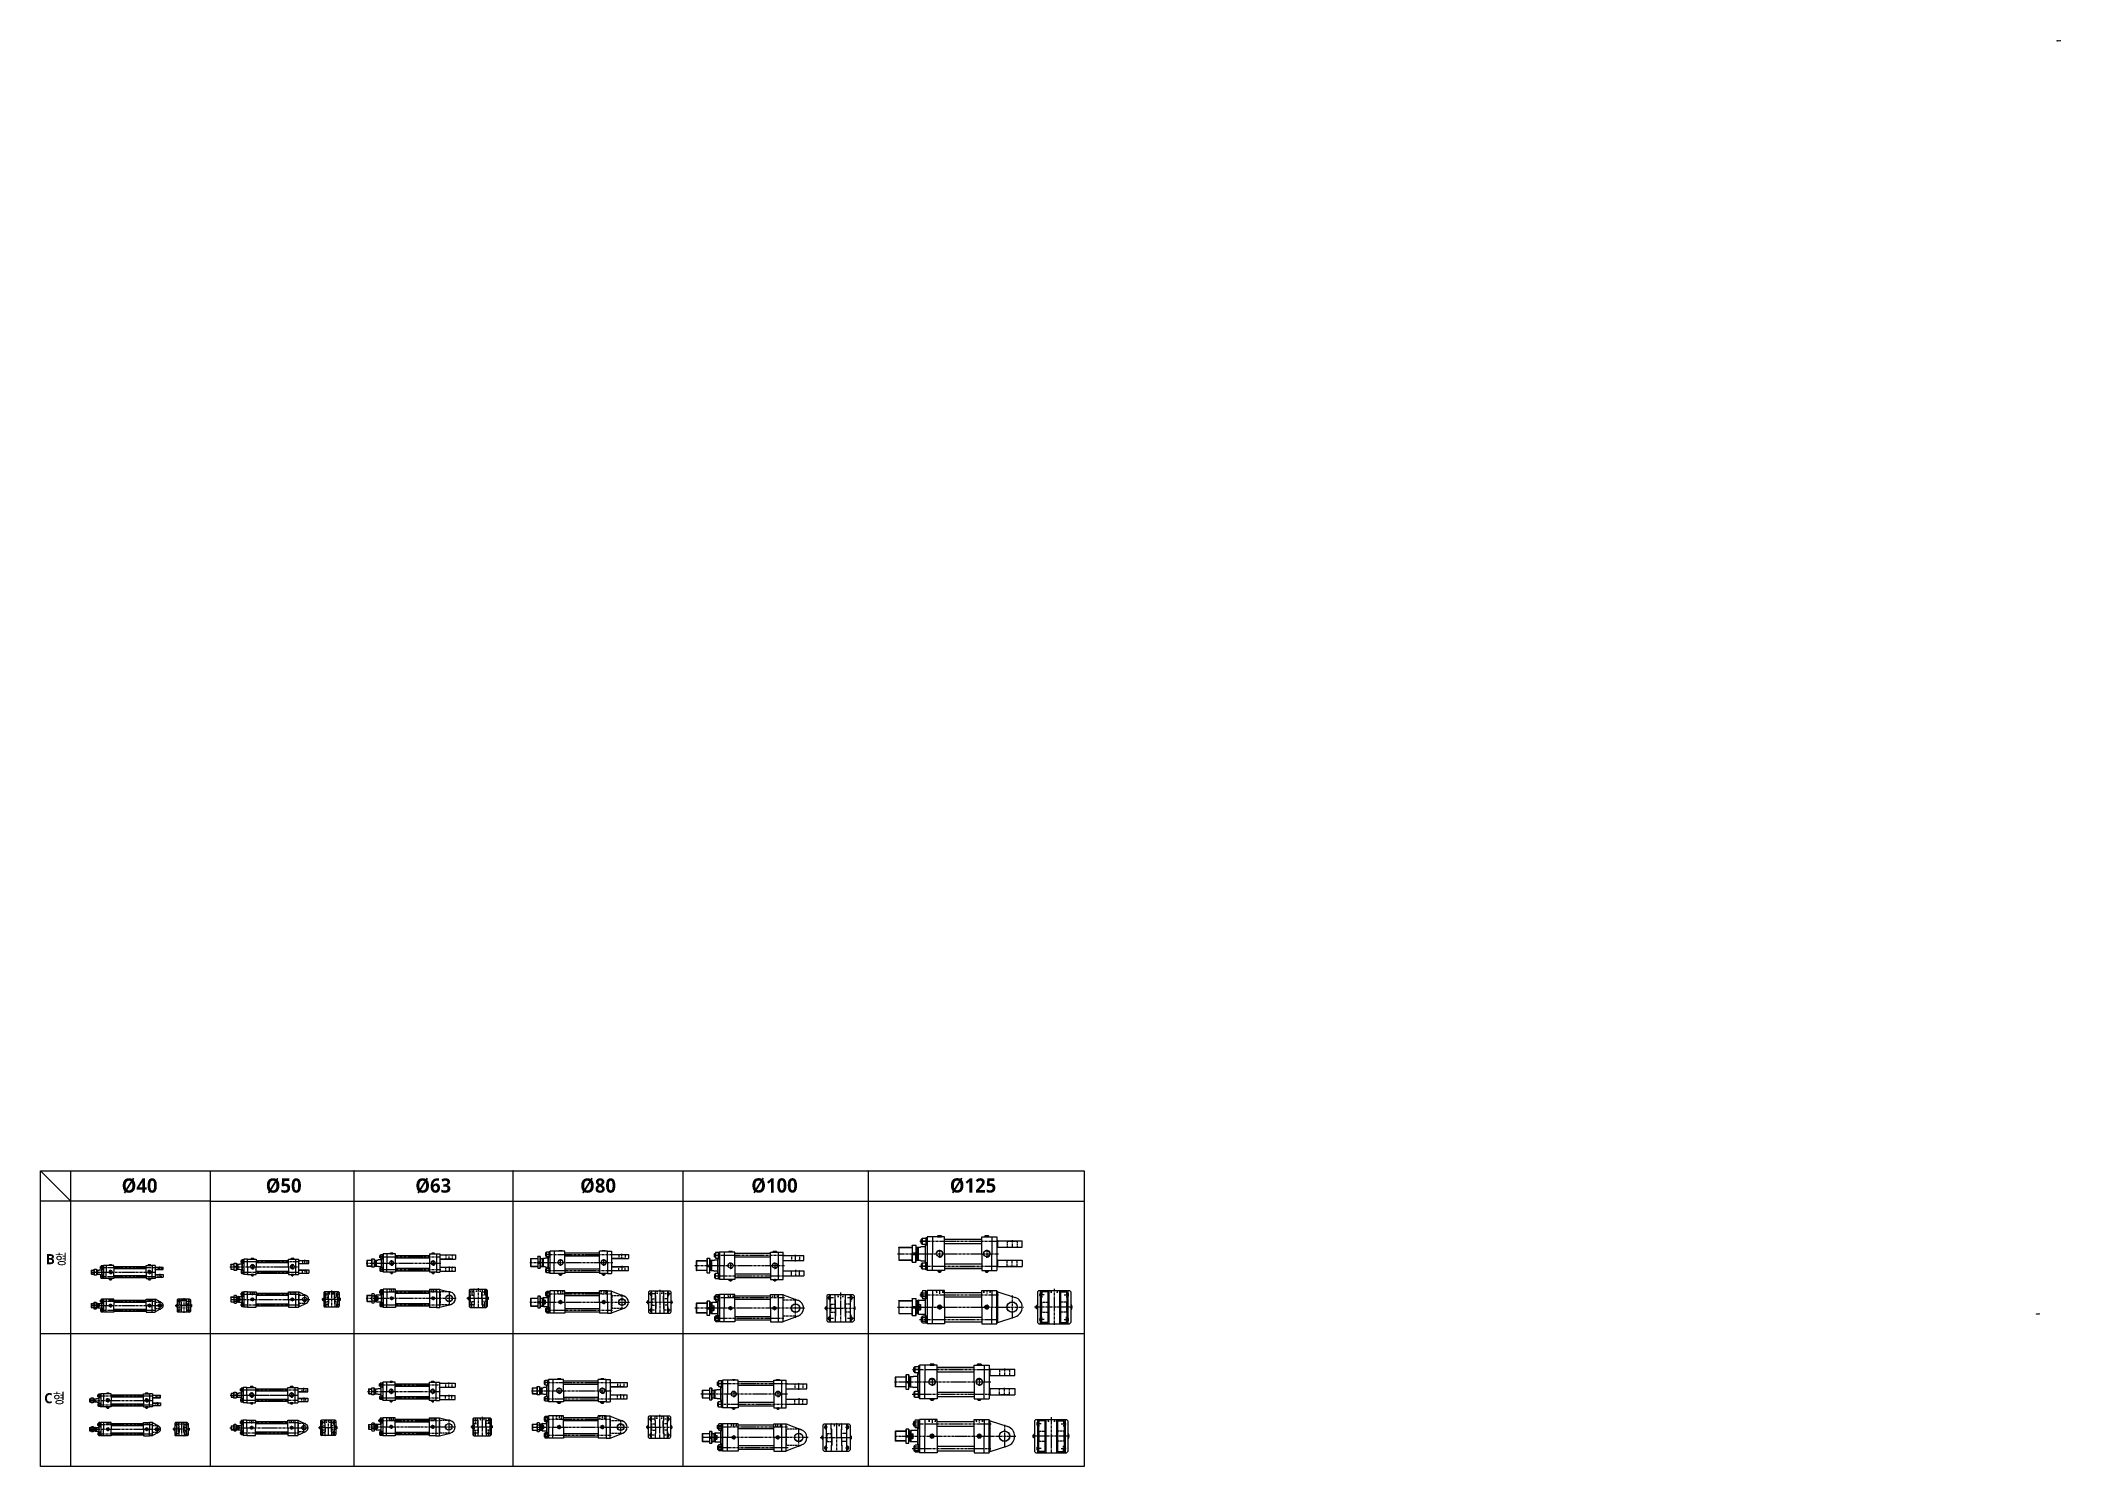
# Model space of a CAD drawing. Extents: x -819 to 29893, y -8942 to 9886.
# Drawn here: x -1 to 9973, y 2848 to 9886 of the extents above; entities that cross this region are included whole.
import ezdxf

# ---------------------------------------------------------------- set-up
doc = ezdxf.new("R2010")
doc.units = 0
doc.header["$LTSCALE"] = 10
doc.header["$MEASUREMENT"] = 0
for name, pattern in [('CENTER', [2, 1.25, -0.25, 0.25, -0.25]), ('CENTERX2', [4, 2.5, -0.5, 0.5, -0.5]), ('HIDDENX2', [0.75, 0.5, -0.25])]:
    doc.linetypes.add(name, pattern=pattern)
doc.layers.get('0').update_dxf_attribs({"linetype": 'CONTINUOUS'})
doc.layers.get('DEFPOINTS').update_dxf_attribs({"linetype": 'CONTINUOUS'})
for name, color, linetype in [('CEN', 1, 'CENTERX2'), ('CENTER', 1, 'CENTER'), ('HID', 2, 'HIDDENX2'), ('ML', 7, 'CONTINUOUS'), ('THIN', 3, 'CONTINUOUS'), ('외형선', 3, 'CONTINUOUS'), ('중심선', 1, 'CENTER'), ('테두리', 7, 'CONTINUOUS')]:
    doc.layers.add(name, color=color, linetype=linetype)
doc.styles.add('GHS', font='romans', dxfattribs={"bigfont": 'ghs'})
doc.styles.add('문자', font='romans.shx')

msp = doc.modelspace()

# ---------------------------------------------------------------- texts
at = {"attachment_point": 1, "style": '문자'}
for s, width, gutter_width, insert, char_height in [('{\\fMalgun Gothic|b1|i0|c129|p50;%%C40}', 124.533, 16, (400.2, 4269.4), 70), ('{\\fMalgun Gothic|b1|i0|c129|p50;%%C50}', 124.533, 16, (1111.6, 4269.4), 70), ('{\\fMalgun Gothic|b1|i0|c129|p50;%%C63}', 124.533, 16, (1850.1, 4269.4), 70), ('{\\fMalgun Gothic|b1|i0|c129|p50;%%C80}', 124.533, 16, (2663.9, 4269.4), 70), ('{\\fMalgun Gothic|b1|i0|c129|p50;%%C100}', 124.533, 16, (3508.8, 4270.1), 70), ('{\\fMalgun Gothic|b1|i0|c129|p50;%%C125}', 124.533, 16, (4489, 4270.1), 70), ('{\\fMalgun Gothic|b1|i0|c129|p50;B형}', 655.383, 160, (26.5, 3896.2), 50), ('{\\fMalgun Gothic|b1|i0|c129|p50;C형}', 655.383, 160, (17.7, 3210.1), 50)]:
    msp.add_mtext_dynamic_manual_height_columns(s, width=width, gutter_width=gutter_width, heights=[0], dxfattribs=dict(at, insert=insert, char_height=char_height))
at = {"layer": 'ML', "color": 2, "char_height": 3, "attachment_point": 9, "style": 'GHS'}
for insert in [(9973.3, 9883), (9870.9, 3599.2)]:
    msp.add_mtext('M24x1.5P', dxfattribs=dict(at, insert=insert))

# ---------------------------------------------------------------- linework, layer by layer
for p, q in [((-1, 2848), (-1, 4307.4)), ((-0.5, 4307.9), (836.8, 4307.9)), ((149, 4157.9), (-0.5, 4307.4)), ((149, 2847.5), (149, 4307.9)), ((836.8, 4307.9), (1546.9, 4307.9)), ((837.3, 4307.4), (837.3, 2847.5)), ((1546.9, 4307.9), (2332, 4307.9)), ((1547.4, 2847.5), (1547.4, 4307.4)), ((2332, 4307.9), (5151.6, 4307.9)), ((2332.5, 2847.5), (2332.5, 4307.4)), ((3172.1, 2847.5), (3172.1, 4307.4)), ((4085.3, 4307.4), (4085.3, 2847.5)), ((5152.1, 4307.4), (5152.1, 2848)), ((837.3, 4157.9), (-1, 4157.9)), ((837.3, 4157.9), (1547.4, 4157.9)), ((1547.4, 4157.9), (2332.5, 4157.9)), ((2332.5, 4157.9), (3172.1, 4157.9)), ((3172.1, 4157.9), (4085.3, 4157.9)), ((4085.3, 4157.9), (5152.1, 4157.9)), ((5152.1, 3502.7), (-0.5, 3502.7)), ((5151.6, 2847.5), (-0.5, 2847.5))]:
    msp.add_line(p, q)
for centre, start, end in [((-0.5, 4307.4), 90, 180), ((836.8, 4307.4), 0, 90), ((836.8, 4307.4), 0, 90), ((1546.9, 4307.4), 0, 90), ((2332, 4307.4), 0, 90), ((3171.6, 4307.4), 0, 90), ((4084.8, 4307.4), 0, 90), ((5151.6, 4307.4), 0, 90), ((836.8, 3758.4), 270, 0), ((1547.9, 3718.4), 180, 270), ((2333, 3678.4), 180, 270), ((-0.5, 3503.2), 180, 270), ((3172.6, 3586.4), 180, 270), ((4085.8, 3503.2), 180, 270), ((-0.5, 2848), 180, 270), ((5151.6, 2848), 270, 0)]:
    msp.add_arc(centre, 0.5, start, end)
at = {"layer": 'CEN', "color": 1, "linetype": 'CENTER'}
for p, q in [((2017, 3868.9), (2017, 3894.9)), ((2870.4, 3872), (2870.4, 3898)), ((3727.4, 3859.8), (3727.4, 3892.8)), ((4796.4, 3965.2), (4796.4, 3925.7)), ((589.2, 3817), (589.2, 3835.5)), ((589.2, 3798), (589.2, 3779.5)), ((1303.7, 3846.4), (1303.7, 3868.4)), ((1303.7, 3820.9), (1303.7, 3798.9)), ((1303.7, 3820.9), (1303.7, 3798.9)), ((2017, 3834.9), (2017, 3808.9)), ((2870.4, 3838), (2870.4, 3812)), ((3727.4, 3817.8), (3727.4, 3784.8)), ((4796.4, 3831.2), (4796.4, 3870.7)), ((1303.7, 3647.2), (1303.7, 3697.8)), ((2017, 3713.4), (2017, 3642.4)), ((2870.4, 3696.1), (2870.4, 3622.5)), ((4796.4, 3691.2), (4796.4, 3578.1)), ((589.2, 3663.2), (589.2, 3620.6)), ((3727.4, 3582.4), (3727.4, 3676.1)), ((4759.2, 3332.1), (4759.2, 3292.6)), ((575.7, 3183.9), (575.7, 3202.4)), ((1300.1, 3213.4), (1300.1, 3235.4)), ((2015, 3235.8), (2015, 3261.8)), ((2015, 3201.8), (2015, 3175.8)), ((2863.7, 3238.9), (2863.7, 3264.9)), ((2863.7, 3204.9), (2863.7, 3178.9)), ((3742.9, 3226.7), (3742.9, 3259.7)), ((4759.2, 3198.1), (4759.2, 3237.6)), ((575.7, 3164.9), (575.7, 3146.4)), ((1300.1, 3187.9), (1300.1, 3165.9)), ((3742.9, 3184.7), (3742.9, 3151.7)), ((575.7, 3053.3), (575.7, 3010.7)), ((1300.1, 3014.1), (1300.1, 3064.7)), ((2015, 3079.1), (2015, 3008.2)), ((2863.7, 3079), (2863.7, 3005.4)), ((3742.9, 2944.6), (3742.9, 3038.3)), ((4759.2, 3054.1), (4759.2, 2941))]:
    msp.add_line(p, q, dxfattribs=at)
at = {"layer": 'CEN', "color": 1, "linetype": 'CENTER', "ltscale": 1.5}
for p, q in [((3016.5, 3710.3), (3016.5, 3688.3)), ((3096.5, 3710.3), (3096.5, 3688.3)), ((3016.5, 3608.3), (3016.5, 3630.3)), ((3096.5, 3608.3), (3096.5, 3630.3)), ((3015.2, 3093.2), (3015.2, 3071.2)), ((3095.2, 3093.2), (3095.2, 3071.2)), ((3015.2, 2991.2), (3015.2, 3013.2)), ((3095.2, 2991.2), (3095.2, 3013.2))]:
    msp.add_line(p, q, dxfattribs=at)
at = {"layer": 'CENTER'}
for p, q in [((1419.7, 3698.5), (1400.8, 3698.5)), ((1410.2, 3687.6), (1410.2, 3709.4)), ((1471.7, 3698.5), (1452.8, 3698.5)), ((1462.2, 3687.6), (1462.2, 3709.4)), ((2139.1, 3709.4), (2118, 3709.4)), ((2128.6, 3721.6), (2128.6, 3697.2)), ((2181, 3709.4), (2202.1, 3709.4)), ((2191.6, 3721.6), (2191.6, 3697.2)), ((3030.4, 3699.3), (3002.5, 3699.3)), ((3016.5, 3715.4), (3016.5, 3683.2)), ((3110.4, 3699.3), (3082.5, 3699.3)), ((3096.5, 3715.4), (3096.5, 3683.2)), ((3897.4, 3699.2), (3897.4, 3661.3)), ((3999.4, 3699.2), (3999.4, 3661.3)), ((4954.3, 3695.6), (4930.9, 3695.6)), ((4942.6, 3709.1), (4942.6, 3682.2)), ((5052.9, 3695.6), (5076.3, 3695.6)), ((5064.6, 3709.1), (5064.6, 3682.2)), ((694, 3664.4), (675.1, 3664.4)), ((694, 3619.4), (675.1, 3619.4)), ((684.5, 3675.3), (684.5, 3653.5)), ((684.5, 3608.5), (684.5, 3630.3)), ((720.1, 3664.4), (739, 3664.4)), ((720.1, 3619.4), (739, 3619.4)), ((729.5, 3675.3), (729.5, 3653.5)), ((729.5, 3608.5), (729.5, 3630.3)), ((1419.7, 3646.5), (1400.8, 3646.5)), ((1410.2, 3635.6), (1410.2, 3657.4)), ((1471.7, 3646.5), (1452.8, 3646.5)), ((1462.2, 3635.6), (1462.2, 3657.4)), ((2139.1, 3646.4), (2118, 3646.4)), ((2128.6, 3634.2), (2128.6, 3658.6)), ((2181, 3646.4), (2202.1, 3646.4)), ((2191.6, 3634.2), (2191.6, 3658.6)), ((3030.4, 3619.3), (3002.5, 3619.3)), ((3016.5, 3635.4), (3016.5, 3603.2)), ((3110.4, 3619.3), (3082.5, 3619.3)), ((3096.5, 3635.4), (3096.5, 3603.2)), ((3913.9, 3680.3), (3881, 3680.3)), ((3897.4, 3597.2), (3897.4, 3559.3)), ((4015.9, 3680.3), (3983, 3680.3)), ((3999.4, 3597.2), (3999.4, 3559.3)), ((3913.9, 3578.3), (3881, 3578.3)), ((4015.9, 3578.3), (3983, 3578.3)), ((4954.3, 3573.6), (4930.9, 3573.6)), ((4942.6, 3560.2), (4942.6, 3587.1)), ((5052.9, 3573.6), (5076.3, 3573.6)), ((5064.6, 3560.2), (5064.6, 3587.1)), ((3015.2, 3098.3), (3015.2, 3066.1)), ((3095.2, 3098.3), (3095.2, 3066.1)), ((682.1, 3054.5), (663.2, 3054.5)), ((682.1, 3009.5), (663.2, 3009.5)), ((672.7, 3065.4), (672.7, 3043.6)), ((672.7, 2998.6), (672.7, 3020.4)), ((708.2, 3054.5), (727.1, 3054.5)), ((708.2, 3009.5), (727.1, 3009.5)), ((717.7, 3065.4), (717.7, 3043.6)), ((717.7, 2998.6), (717.7, 3020.4)), ((1403.5, 3065.4), (1384.6, 3065.4)), ((1403.5, 3013.4), (1384.6, 3013.4)), ((1394, 3054.5), (1394, 3076.3)), ((1394, 3002.5), (1394, 3024.3)), ((1455.5, 3065.4), (1436.6, 3065.4)), ((1455.5, 3013.4), (1436.6, 3013.4)), ((1446, 3054.5), (1446, 3076.3)), ((1446, 3002.5), (1446, 3024.3)), ((2158.3, 3075.1), (2137.2, 3075.1)), ((2158.3, 3012.1), (2137.2, 3012.1)), ((2147.8, 3087.3), (2147.8, 3063)), ((2147.8, 3000), (2147.8, 3024.3)), ((2200.2, 3075.1), (2221.3, 3075.1)), ((2200.2, 3012.1), (2221.3, 3012.1)), ((2210.8, 3087.3), (2210.8, 3063)), ((2210.8, 3000), (2210.8, 3024.3)), ((3029.2, 3082.2), (3001.3, 3082.2)), ((3029.2, 3002.2), (3001.3, 3002.2)), ((3015.2, 3018.3), (3015.2, 2986.1)), ((3109.2, 3082.2), (3081.3, 3082.2)), ((3109.2, 3002.2), (3081.3, 3002.2)), ((3095.2, 3018.3), (3095.2, 2986.1)), ((3885.2, 3042.4), (3868.8, 3042.4)), ((3878.9, 3051.9), (3878.9, 3033)), ((3974.2, 3042.4), (3990.6, 3042.4)), ((3980.9, 3051.9), (3980.9, 3033)), ((4940.4, 3058.5), (4917, 3058.5)), ((4928.7, 3072), (4928.7, 3045)), ((5039, 3058.5), (5062.4, 3058.5)), ((5050.7, 3072), (5050.7, 3045)), ((3885.3, 2940.4), (3868.8, 2940.4)), ((3878.9, 2931), (3878.9, 2949.9)), ((3974.3, 2940.4), (3990.8, 2940.4)), ((3980.9, 2931), (3980.9, 2949.9)), ((4940.4, 2936.5), (4917, 2936.5)), ((4928.7, 2923), (4928.7, 2950)), ((5039, 2936.5), (5062.4, 2936.5)), ((5050.7, 2923), (5050.7, 2950))]:
    msp.add_line(p, q, dxfattribs=at)
at = {"layer": 'DEFPOINTS', "color": 0, "linetype": 'ByBlock'}
for p in [(1420.5, 3692.5), (1452, 3692.5), (2140.1, 3709.4), (2180.1, 3709.4), (3036.5, 3690.8), (3076.5, 3690.8), (694.5, 3657.9), (719.5, 3657.9), (3923.4, 3669.3), (3973.4, 3669.3), (682.7, 3048), (707.7, 3048), (1404.3, 3059.4), (1435.8, 3059.4), (2159.3, 3075.1), (2199.3, 3075.1), (3035.2, 3073.7), (3075.2, 3073.7), (3904.9, 3031.4), (3954.9, 3031.4)]:
    msp.add_point(p, dxfattribs=at)
at = {"layer": 'HID'}
for p, q in [((2001.2, 3891.9), (2001.2, 3872.9)), ((2032.7, 3891.9), (2032.7, 3872.9)), ((2854.7, 3895), (2854.7, 3876)), ((2886.2, 3895), (2886.2, 3876)), ((4770.4, 3961.2), (4771.4, 3960.2)), ((4771.4, 3960.2), (4771.4, 3929.7)), ((4771.4, 3960.2), (4821.4, 3960.2)), ((4822.4, 3961.2), (4821.4, 3960.2)), ((4821.4, 3960.2), (4821.4, 3929.7)), ((580.2, 3820), (581.2, 3821)), ((580.2, 3795), (581.2, 3794)), ((581.2, 3832.5), (581.2, 3821)), ((581.2, 3821), (597.2, 3821)), ((581.2, 3794), (597.2, 3794)), ((581.2, 3782.5), (581.2, 3794)), ((597.2, 3832.5), (597.2, 3821)), ((598.2, 3820), (597.2, 3821)), ((598.2, 3795), (597.2, 3794)), ((597.2, 3782.5), (597.2, 3794)), ((1293.7, 3850.4), (1292.7, 3849.4)), ((1293.7, 3816.9), (1292.7, 3817.9)), ((1293.7, 3865.4), (1293.7, 3850.4)), ((1293.7, 3850.4), (1313.7, 3850.4)), ((1293.7, 3801.9), (1293.7, 3816.9)), ((1293.7, 3816.9), (1313.7, 3816.9)), ((1313.7, 3865.4), (1313.7, 3850.4)), ((1313.7, 3850.4), (1314.7, 3849.4)), ((1313.7, 3816.9), (1314.7, 3817.9)), ((1313.7, 3801.9), (1313.7, 3816.9)), ((2000.2, 3871.9), (2001.2, 3872.9)), ((2000.2, 3831.9), (2001.2, 3830.9)), ((2001.2, 3872.9), (2032.7, 3872.9)), ((2001.2, 3830.9), (2032.7, 3830.9)), ((2001.2, 3811.9), (2001.2, 3830.9)), ((2024.6, 3871.9), (2024.6, 3871.9)), ((2024.6, 3831.9), (2024.6, 3831.9)), ((2033.7, 3871.9), (2032.7, 3872.9)), ((2033.7, 3831.9), (2032.7, 3830.9)), ((2032.7, 3811.9), (2032.7, 3830.9)), ((2853.7, 3875), (2854.7, 3876)), ((2853.7, 3835), (2854.7, 3834)), ((2854.7, 3876), (2886.2, 3876)), ((2854.7, 3834), (2886.2, 3834)), ((2854.7, 3815), (2854.7, 3834)), ((2887.2, 3875), (2886.2, 3876)), ((2887.2, 3835), (2886.2, 3834)), ((2886.2, 3815), (2886.2, 3834)), ((3706.4, 3863.8), (3707.4, 3864.8)), ((3706.4, 3813.8), (3707.4, 3812.8)), ((3707.4, 3888.8), (3707.4, 3864.8)), ((3707.4, 3864.8), (3747.4, 3864.8)), ((3707.4, 3812.8), (3747.4, 3812.8)), ((3707.4, 3788.8), (3707.4, 3812.8)), ((3747.4, 3888.8), (3747.4, 3864.8)), ((3748.4, 3863.8), (3747.4, 3864.8)), ((3748.4, 3813.8), (3747.4, 3812.8)), ((3747.4, 3788.8), (3747.4, 3812.8)), ((4770.4, 3835.2), (4771.4, 3836.2)), ((4771.4, 3836.2), (4771.4, 3866.7)), ((4771.4, 3836.2), (4821.4, 3836.2)), ((4821.4, 3836.2), (4821.4, 3866.7)), ((4822.4, 3835.2), (4821.4, 3836.2)), ((1036.4, 3696.5), (1035.2, 3710.5)), ((1037.6, 3696.5), (1036.4, 3710.5)), ((1053.8, 3696.5), (1055, 3710.5)), ((1054.9, 3696.5), (1056.2, 3710.5)), ((1233.4, 3696.5), (1232.2, 3710.5)), ((1234.6, 3696.5), (1233.4, 3710.5)), ((1250.8, 3696.5), (1252, 3710.5)), ((1251.9, 3696.5), (1253.2, 3710.5)), ((1303.7, 3692.5), (1273.7, 3692.5)), ((1274.7, 3692.5), (1274.7, 3652.5)), ((1427, 3696.5), (1425.8, 3710.5)), ((1428.1, 3696.5), (1426.9, 3710.5)), ((1444.3, 3696.5), (1445.6, 3710.5)), ((1445.5, 3696.5), (1446.7, 3710.5)), ((1722.5, 3722.9), (1723.6, 3710.1)), ((1723.6, 3722.9), (1724.9, 3708.9)), ((1742.3, 3722.9), (1741, 3708.9)), ((1743.4, 3722.9), (1742.3, 3710.1)), ((1927.5, 3722.9), (1928.6, 3710.1)), ((1928.6, 3722.9), (1929.9, 3708.9)), ((1947.3, 3722.9), (1946, 3708.9)), ((1948.4, 3722.9), (1947.3, 3710.1)), ((2017, 3709.4), (1971, 3709.4)), ((1972, 3709.4), (1972, 3646.4)), ((2120.1, 3694.6), (2121.1, 3693.6)), ((2121.1, 3693.6), (2121.1, 3662.1)), ((2121.1, 3693.6), (2140.1, 3693.6)), ((2149.6, 3722.9), (2150.7, 3710.1)), ((2150.7, 3722.9), (2152, 3708.9)), ((2169.4, 3722.9), (2168.1, 3708.9)), ((2170.5, 3722.9), (2169.4, 3710.1)), ((2199.1, 3693.6), (2180.1, 3693.6)), ((2200.1, 3694.6), (2199.1, 3693.6)), ((2199.1, 3693.6), (2199.1, 3662.1)), ((2554.4, 3700.6), (2553.2, 3714.3)), ((2555.7, 3700.6), (2554.4, 3714.3)), ((2577.2, 3700.6), (2578.4, 3714.3)), ((2578.4, 3700.6), (2579.7, 3714.3)), ((2767.9, 3700.6), (2766.7, 3714.2)), ((2769.2, 3700.6), (2767.9, 3714.2)), ((2790.7, 3700.6), (2791.9, 3714.2)), ((2791.9, 3700.6), (2793.2, 3714.2)), ((2870.4, 3690.8), (2818.4, 3690.8)), ((2819.4, 3690.8), (2819.4, 3627.8)), ((3044.5, 3700.6), (3043.2, 3714.2)), ((3045.7, 3700.6), (3044.5, 3714.2)), ((3067.2, 3700.6), (3068.5, 3714.2)), ((3068.5, 3700.6), (3069.7, 3714.2)), ((3393.1, 3696.8), (3394.4, 3682.8)), ((3394.3, 3696.8), (3395.6, 3682.2)), ((3418.4, 3696.8), (3417.2, 3682.2)), ((3419.6, 3696.8), (3418.4, 3682.8)), ((3611.6, 3696.8), (3612.9, 3682.8)), ((3612.8, 3696.8), (3614.1, 3682.2)), ((3636.9, 3696.8), (3635.7, 3682.2)), ((3638.1, 3696.8), (3636.9, 3682.8)), ((3935.2, 3696.8), (3936.4, 3682.8)), ((3936.4, 3696.8), (3937.7, 3682.2)), ((3960.5, 3696.8), (3959.2, 3682.2)), ((3961.7, 3696.8), (3960.4, 3682.8)), ((4421.8, 3717.1), (4423, 3703.1)), ((4423.3, 3717.1), (4424.5, 3703.1)), ((4453.6, 3717.1), (4452.4, 3703.1)), ((4455.1, 3717.1), (4453.8, 3703.1)), ((4654.8, 3717.1), (4656, 3703.1)), ((4656.3, 3717.1), (4657.5, 3703.1)), ((4686.6, 3717.1), (4685.4, 3703.1)), ((4688.1, 3717.1), (4686.8, 3703.1)), ((4987, 3717.1), (4988.2, 3703.1)), ((4988.4, 3717.1), (4989.7, 3703.1)), ((5018.7, 3717.1), (5017.5, 3703.1)), ((5020.2, 3717.1), (5019, 3703.1)), ((336.8, 3674.4), (337.7, 3664.4)), ((337.7, 3674.4), (338.6, 3664.4)), ((352.6, 3674.4), (351.8, 3664.4)), ((353.5, 3674.4), (352.6, 3664.4)), ((528.8, 3674.4), (529.7, 3664.4)), ((529.7, 3674.4), (530.6, 3664.4)), ((544.6, 3674.4), (543.8, 3664.4)), ((545.5, 3674.4), (544.6, 3664.4)), ((589.2, 3657.9), (565.2, 3657.9)), ((589.2, 3625.9), (565.2, 3625.9)), ((566.2, 3625.9), (566.2, 3657.9)), ((682, 3650.9), (683, 3649.9)), ((682, 3632.9), (683, 3633.9)), ((683, 3649.9), (683, 3633.9)), ((683, 3649.9), (694.5, 3649.9)), ((683, 3633.9), (694.5, 3633.9)), ((698.7, 3674.4), (699.6, 3664.4)), ((699.6, 3674.4), (700.4, 3664.4)), ((714.5, 3674.4), (713.6, 3664.4)), ((715.4, 3674.4), (714.5, 3664.4)), ((731, 3649.9), (719.5, 3649.9)), ((731, 3633.9), (719.5, 3633.9)), ((732, 3650.9), (731, 3649.9)), ((731, 3649.9), (731, 3633.9)), ((732, 3632.9), (731, 3633.9)), ((1303.7, 3652.5), (1273.7, 3652.5)), ((1404.5, 3683.5), (1405.5, 3682.5)), ((1404.5, 3661.5), (1405.5, 3662.5)), ((1405.5, 3682.5), (1405.5, 3662.5)), ((1405.5, 3682.5), (1420.5, 3682.5)), ((1405.5, 3662.5), (1420.5, 3662.5)), ((1467, 3682.5), (1452, 3682.5)), ((1467, 3662.5), (1452, 3662.5)), ((1468, 3683.5), (1467, 3682.5)), ((1467, 3682.5), (1467, 3662.5)), ((1468, 3661.5), (1467, 3662.5)), ((2017, 3646.4), (1971, 3646.4)), ((2120.1, 3661.1), (2121.1, 3662.1)), ((2121.1, 3662.1), (2140.1, 3662.1)), ((2199.1, 3662.1), (2180.1, 3662.1)), ((2200.1, 3661.1), (2199.1, 3662.1)), ((2870.4, 3627.8), (2818.4, 3627.8)), ((3016.5, 3676), (3017.5, 3675)), ((3016.5, 3642.5), (3017.5, 3643.5)), ((3017.5, 3675), (3036.5, 3675)), ((3017.5, 3675), (3017.5, 3643.5)), ((3017.5, 3643.5), (3036.5, 3643.5)), ((3095.5, 3675), (3076.5, 3675)), ((3095.5, 3643.5), (3076.5, 3643.5)), ((3096.5, 3676), (3095.5, 3675)), ((3095.5, 3675), (3095.5, 3643.5)), ((3096.5, 3642.5), (3095.5, 3643.5)), ((3727.4, 3669.3), (3665.4, 3669.3)), ((3666.4, 3589.3), (3666.4, 3669.3)), ((3898.4, 3650.3), (3899.4, 3649.3)), ((3898.4, 3608.3), (3899.4, 3609.3)), ((3899.4, 3649.3), (3899.4, 3609.3)), ((3899.4, 3649.3), (3923.4, 3649.3)), ((3899.4, 3609.3), (3923.4, 3609.3)), ((3997.4, 3649.3), (3973.4, 3649.3)), ((3997.4, 3609.3), (3973.4, 3609.3)), ((3998.4, 3650.3), (3997.4, 3649.3)), ((3997.4, 3649.3), (3997.4, 3609.3)), ((3998.4, 3608.3), (3997.4, 3609.3)), ((4940.6, 3660.6), (4941.6, 3659.6)), ((4940.6, 3608.6), (4941.6, 3609.6)), ((4941.6, 3659.6), (4941.6, 3609.6)), ((4941.6, 3659.6), (4972.1, 3659.6)), ((4941.6, 3609.6), (4972.1, 3609.6)), ((5065.6, 3659.6), (5035.1, 3659.6)), ((5065.6, 3609.6), (5035.1, 3609.6)), ((5066.6, 3660.6), (5065.6, 3659.6)), ((5065.6, 3659.6), (5065.6, 3609.6)), ((5066.6, 3608.6), (5065.6, 3609.6)), ((3727.4, 3589.3), (3665.4, 3589.3)), ((4733.2, 3328.1), (4734.2, 3327.1)), ((4734.2, 3327.1), (4784.2, 3327.1)), ((4734.2, 3327.1), (4734.2, 3296.6)), ((4785.2, 3328.1), (4784.2, 3327.1)), ((4784.2, 3327.1), (4784.2, 3296.6)), ((567.7, 3199.4), (567.7, 3187.9)), ((583.7, 3199.4), (583.7, 3187.9)), ((1290.1, 3217.4), (1289.1, 3216.4)), ((1290.1, 3232.4), (1290.1, 3217.4)), ((1290.1, 3217.4), (1310.1, 3217.4)), ((1310.1, 3232.4), (1310.1, 3217.4)), ((1310.1, 3217.4), (1311.1, 3216.4)), ((1998.2, 3238.8), (1999.2, 3239.8)), ((1998.2, 3198.8), (1999.2, 3197.8)), ((1999.2, 3258.8), (1999.2, 3239.8)), ((1999.2, 3239.8), (2030.7, 3239.8)), ((1999.2, 3197.8), (2030.7, 3197.8)), ((1999.2, 3178.8), (1999.2, 3197.8)), ((2022.6, 3238.8), (2022.6, 3238.8)), ((2022.6, 3198.8), (2022.6, 3198.8)), ((2030.7, 3258.8), (2030.7, 3239.8)), ((2031.7, 3238.8), (2030.7, 3239.8)), ((2031.7, 3198.8), (2030.7, 3197.8)), ((2030.7, 3178.8), (2030.7, 3197.8)), ((2847, 3241.9), (2848, 3242.9)), ((2847, 3201.9), (2848, 3200.9)), ((2848, 3261.9), (2848, 3242.9)), ((2848, 3242.9), (2879.5, 3242.9)), ((2848, 3200.9), (2879.5, 3200.9)), ((2848, 3181.9), (2848, 3200.9)), ((2879.5, 3261.9), (2879.5, 3242.9)), ((2880.5, 3241.9), (2879.5, 3242.9)), ((2880.5, 3201.9), (2879.5, 3200.9)), ((2879.5, 3181.9), (2879.5, 3200.9)), ((3721.9, 3230.7), (3722.9, 3231.7)), ((3722.9, 3255.7), (3722.9, 3231.7)), ((3722.9, 3231.7), (3762.9, 3231.7)), ((3762.9, 3255.7), (3762.9, 3231.7)), ((3763.9, 3230.7), (3762.9, 3231.7)), ((4733.2, 3202.1), (4734.2, 3203.1)), ((4734.2, 3203.1), (4734.2, 3233.6)), ((4734.2, 3203.1), (4784.2, 3203.1)), ((4784.2, 3203.1), (4784.2, 3233.6)), ((4785.2, 3202.1), (4784.2, 3203.1)), ((566.7, 3186.9), (567.7, 3187.9)), ((566.7, 3161.9), (567.7, 3160.9)), ((567.7, 3187.9), (583.7, 3187.9)), ((567.7, 3160.9), (583.7, 3160.9)), ((567.7, 3149.4), (567.7, 3160.9)), ((584.7, 3186.9), (583.7, 3187.9)), ((584.7, 3161.9), (583.7, 3160.9)), ((583.7, 3149.4), (583.7, 3160.9)), ((1290.1, 3183.9), (1289.1, 3184.9)), ((1290.1, 3183.9), (1310.1, 3183.9)), ((1290.1, 3168.9), (1290.1, 3183.9)), ((1310.1, 3183.9), (1311.1, 3184.9)), ((1310.1, 3168.9), (1310.1, 3183.9)), ((2547.7, 3083.6), (2546.5, 3097.2)), ((2549, 3083.6), (2547.7, 3097.2)), ((2570.5, 3083.6), (2571.7, 3097.2)), ((2571.7, 3083.6), (2573, 3097.2)), ((2761.2, 3083.5), (2760, 3097.2)), ((2762.5, 3083.5), (2761.2, 3097.2)), ((2784, 3083.5), (2785.2, 3097.2)), ((2785.2, 3083.5), (2786.5, 3097.2)), ((3043.2, 3083.5), (3042, 3097.2)), ((3044.5, 3083.5), (3043.2, 3097.2)), ((3066, 3083.5), (3067.2, 3097.2)), ((3067.2, 3083.5), (3068.5, 3097.2)), ((3721.9, 3180.7), (3722.9, 3179.7)), ((3722.9, 3179.7), (3762.9, 3179.7)), ((3722.9, 3155.7), (3722.9, 3179.7)), ((3763.9, 3180.7), (3762.9, 3179.7)), ((3762.9, 3155.7), (3762.9, 3179.7)), ((323.4, 3064.5), (324.3, 3054.5)), ((324.3, 3064.5), (325.1, 3054.5)), ((339.2, 3064.5), (338.3, 3054.5)), ((340.1, 3064.5), (339.2, 3054.5)), ((515.4, 3064.5), (516.3, 3054.5)), ((516.3, 3064.5), (517.1, 3054.5)), ((531.2, 3064.5), (530.3, 3054.5)), ((532.1, 3064.5), (531.2, 3054.5)), ((575.7, 3048), (551.7, 3048)), ((575.7, 3016), (551.7, 3016)), ((552.7, 3016), (552.7, 3048)), ((670.2, 3041), (671.2, 3040)), ((670.2, 3023), (671.2, 3024)), ((671.2, 3040), (671.2, 3024)), ((671.2, 3040), (682.7, 3040)), ((671.2, 3024), (682.7, 3024)), ((686.8, 3064.5), (687.7, 3054.5)), ((687.7, 3064.5), (688.6, 3054.5)), ((702.7, 3064.5), (701.8, 3054.5)), ((703.5, 3064.5), (702.6, 3054.5)), ((719.2, 3040), (707.7, 3040)), ((719.2, 3024), (707.7, 3024)), ((720.2, 3041), (719.2, 3040)), ((719.2, 3040), (719.2, 3024)), ((720.2, 3023), (719.2, 3024)), ((1032.9, 3063.4), (1031.6, 3077.4)), ((1034, 3063.4), (1032.8, 3077.4)), ((1050.2, 3063.4), (1051.4, 3077.4)), ((1051.4, 3063.4), (1052.6, 3077.4)), ((1229.9, 3063.4), (1228.6, 3077.4)), ((1231, 3063.4), (1229.8, 3077.4)), ((1247.2, 3063.4), (1248.4, 3077.4)), ((1248.4, 3063.4), (1249.6, 3077.4)), ((1300.1, 3059.4), (1270.1, 3059.4)), ((1300.1, 3019.4), (1270.1, 3019.4)), ((1271.1, 3059.4), (1271.1, 3019.4)), ((1388.3, 3050.4), (1389.3, 3049.4)), ((1388.3, 3028.4), (1389.3, 3029.4)), ((1389.3, 3049.4), (1389.3, 3029.4)), ((1389.3, 3049.4), (1404.3, 3049.4)), ((1389.3, 3029.4), (1404.3, 3029.4)), ((1410.8, 3063.4), (1409.6, 3077.4)), ((1411.9, 3063.4), (1410.7, 3077.4)), ((1428.1, 3063.4), (1429.4, 3077.4)), ((1429.3, 3063.4), (1430.5, 3077.4)), ((1450.8, 3049.4), (1435.8, 3049.4)), ((1450.8, 3029.4), (1435.8, 3029.4)), ((1451.8, 3050.4), (1450.8, 3049.4)), ((1450.8, 3049.4), (1450.8, 3029.4)), ((1451.8, 3028.4), (1450.8, 3029.4)), ((1720.5, 3088.6), (1721.6, 3075.8)), ((1721.6, 3088.6), (1722.9, 3074.6)), ((1740.3, 3088.6), (1739, 3074.6)), ((1741.4, 3088.6), (1740.3, 3075.8)), ((1925.5, 3088.6), (1926.6, 3075.8)), ((1926.6, 3088.6), (1927.9, 3074.6)), ((1945.3, 3088.6), (1944, 3074.6)), ((1946.4, 3088.6), (1945.3, 3075.8)), ((2015, 3075.1), (1969, 3075.1)), ((2015, 3012.1), (1969, 3012.1)), ((1970, 3075.1), (1970, 3012.1)), ((2139.3, 3060.4), (2140.3, 3059.4)), ((2139.3, 3026.9), (2140.3, 3027.9)), ((2140.3, 3059.4), (2140.3, 3027.9)), ((2140.3, 3059.4), (2159.3, 3059.4)), ((2140.3, 3027.9), (2159.3, 3027.9)), ((2168.8, 3088.6), (2169.9, 3075.8)), ((2169.9, 3088.6), (2171.2, 3074.6)), ((2188.6, 3088.6), (2187.4, 3074.6)), ((2189.7, 3088.6), (2188.6, 3075.8)), ((2218.3, 3059.4), (2199.3, 3059.4)), ((2218.3, 3027.9), (2199.3, 3027.9)), ((2219.3, 3060.4), (2218.3, 3059.4)), ((2218.3, 3059.4), (2218.3, 3027.9)), ((2219.3, 3026.9), (2218.3, 3027.9)), ((2863.7, 3073.7), (2811.7, 3073.7)), ((2863.7, 3010.7), (2811.7, 3010.7)), ((2812.7, 3073.7), (2812.7, 3010.7)), ((3015.2, 3059), (3016.2, 3058)), ((3015.2, 3025.5), (3016.2, 3026.5)), ((3016.2, 3058), (3035.2, 3058)), ((3016.2, 3058), (3016.2, 3026.5)), ((3016.2, 3026.5), (3035.2, 3026.5)), ((3094.2, 3058), (3075.2, 3058)), ((3094.2, 3026.5), (3075.2, 3026.5)), ((3095.2, 3059), (3094.2, 3058)), ((3094.2, 3058), (3094.2, 3026.5)), ((3095.2, 3025.5), (3094.2, 3026.5)), ((3408.6, 3058.9), (3409.9, 3044.9)), ((3409.8, 3058.9), (3411.1, 3044.4)), ((3433.9, 3058.9), (3432.6, 3044.4)), ((3435.1, 3058.9), (3433.9, 3044.9)), ((3627.1, 3058.9), (3628.4, 3044.9)), ((3628.3, 3058.9), (3629.6, 3044.4)), ((3652.4, 3058.9), (3651.1, 3044.4)), ((3653.6, 3058.9), (3652.4, 3044.9)), ((3742.9, 3031.4), (3680.9, 3031.4)), ((3681.9, 2951.4), (3681.9, 3031.4)), ((3879.9, 3012.4), (3880.9, 3011.4)), ((3880.9, 3011.4), (3880.9, 2971.4)), ((3880.9, 3011.4), (3904.9, 3011.4)), ((3916.7, 3058.9), (3917.9, 3044.9)), ((3917.8, 3058.9), (3919.1, 3044.4)), ((3942, 3058.9), (3940.7, 3044.4)), ((3943.1, 3058.9), (3941.9, 3044.9)), ((3978.9, 3011.4), (3954.9, 3011.4)), ((3979.9, 3012.4), (3978.9, 3011.4)), ((3978.9, 3011.4), (3978.9, 2971.4)), ((4384.6, 3080), (4385.8, 3066)), ((4386.1, 3080), (4387.3, 3066)), ((4416.4, 3080), (4415.2, 3066)), ((4417.9, 3080), (4416.6, 3066)), ((4617.6, 3080), (4618.8, 3066)), ((4619.1, 3080), (4620.3, 3066)), ((4649.4, 3080), (4648.2, 3066)), ((4650.9, 3080), (4649.6, 3066)), ((4926.7, 3023.5), (4927.7, 3022.5)), ((4927.7, 3022.5), (4927.7, 2972.5)), ((4927.7, 3022.5), (4958.2, 3022.5)), ((4973.1, 3080), (4974.3, 3066)), ((4974.6, 3080), (4975.8, 3066)), ((5004.9, 3080), (5003.6, 3066)), ((5006.3, 3080), (5005.1, 3066)), ((5051.7, 3022.5), (5021.2, 3022.5)), ((5052.7, 3023.5), (5051.7, 3022.5)), ((5051.7, 3022.5), (5051.7, 2972.5)), ((3742.9, 2951.4), (3680.9, 2951.4)), ((3879.9, 2970.4), (3880.9, 2971.4)), ((3880.9, 2971.4), (3904.9, 2971.4)), ((3978.9, 2971.4), (3954.9, 2971.4)), ((3979.9, 2970.4), (3978.9, 2971.4)), ((4926.7, 2971.5), (4927.7, 2972.5)), ((4927.7, 2972.5), (4958.2, 2972.5)), ((5051.7, 2972.5), (5021.2, 2972.5)), ((5052.7, 2971.5), (5051.7, 2972.5))]:
    msp.add_line(p, q, dxfattribs=at)
for centre, radius, start, end in [((595.9, 3820), 1, 0, 90), ((1311.5, 3849.4), 1, 0, 90), ((1311.5, 3817.9), 1, 270, 0), ((2023.6, 3871.9), 1, 0, 90), ((2023.6, 3831.9), 1, 270, 0), ((2880.9, 3875), 1, 0, 90), ((2880.9, 3835), 1, 270, 0), ((3740.6, 3863.8), 1, 0, 90), ((3740.6, 3813.8), 1, 270, 0), ((1303.7, 3672.5), 20, 63.86177, 90), ((2017, 3677.9), 31.5, 75.93306, 90), ((2870.4, 3659.3), 31.5, 68.76546, 90), ((589.2, 3641.9), 16, 61.13423, 90), ((589.2, 3641.9), 16, 270, 298.86577), ((1303.7, 3672.5), 20, 270, 296.13823), ((2017, 3677.9), 31.5, 270, 284.06694), ((2870.4, 3659.3), 31.5, 270, 291.23454), ((3727.4, 3629.3), 40, 69.0952, 90), ((3727.4, 3629.3), 40, 270, 290.9048), ((1307.9, 3216.4), 1, 0, 90), ((2021.6, 3238.8), 1, 0, 90), ((2021.6, 3198.8), 1, 270, 0), ((2874.2, 3241.9), 1, 0, 90), ((2874.2, 3201.9), 1, 270, 0), ((3756.1, 3230.7), 1, 0, 90), ((582.5, 3186.9), 1, 0, 90), ((582.5, 3161.9), 1, 270, 0), ((1307.9, 3184.9), 1, 270, 0), ((3756.1, 3180.7), 1, 270, 0), ((575.7, 3032), 16, 61.13423, 90), ((575.7, 3032), 16, 270, 298.86577), ((1300.1, 3039.4), 20, 63.86177, 90), ((1300.1, 3039.4), 20, 270, 296.13823), ((2015, 3043.6), 31.5, 75.93306, 90), ((2015, 3043.6), 31.5, 270, 284.06694), ((2863.7, 3042.2), 31.5, 68.76546, 90), ((2863.7, 3042.2), 31.5, 270, 291.23454), ((3742.9, 2991.4), 40, 69.0952, 90), ((3742.9, 2991.4), 40, 270, 290.9048)]:
    msp.add_arc(centre, radius, start, end, dxfattribs=at)
at = {"layer": 'ML'}
for p, q in [((1691, 3896.9), (1691, 3806.9)), ((1709, 3896.9), (1691, 3896.9)), ((1752, 3896.9), (1709, 3896.9)), ((1709, 3896.9), (1709, 3851.9)), ((1727.5, 3901.4), (1728, 3901.9)), ((1727.5, 3901.4), (1738.5, 3901.4)), ((1727.5, 3901.4), (1727.5, 3896.9)), ((1727.5, 3896.9), (1738.5, 3896.9)), ((1728, 3901.9), (1738, 3901.9)), ((1738.5, 3901.4), (1738, 3901.9)), ((1738.5, 3901.4), (1738.5, 3896.9)), ((1752, 3851.9), (1752, 3896.9)), ((1920, 3896.9), (1954, 3896.9)), ((1920, 3896.9), (1920, 3851.9)), ((1932.5, 3901.4), (1933, 3901.9)), ((1932.5, 3901.4), (1943.5, 3901.4)), ((1932.5, 3901.4), (1932.5, 3896.9)), ((1932.5, 3896.9), (1943.5, 3896.9)), ((1933, 3901.9), (1943, 3901.9)), ((1943.5, 3901.4), (1943, 3901.9)), ((1943.5, 3901.4), (1943.5, 3896.9)), ((1954, 3896.9), (1954, 3806.9)), ((1954, 3896.9), (1971, 3896.9)), ((1971, 3896.9), (1971, 3806.9)), ((1971, 3891.9), (2048.5, 3891.9)), ((2048.5, 3891.9), (2048.5, 3871.9)), ((2494.5, 3903), (2494.5, 3887)), ((2510.4, 3895), (2498.5, 3895)), ((2510.4, 3894.1), (2514.4, 3898.1)), ((2510.4, 3891.9), (2514.4, 3895.9)), ((2514.4, 3910), (2514.4, 3800)), ((2535.4, 3910), (2514.4, 3910)), ((2587.9, 3910), (2535.4, 3910)), ((2535.4, 3910), (2535.4, 3855)), ((2558.4, 3913), (2559.4, 3914)), ((2574.4, 3913), (2558.4, 3913)), ((2558.4, 3910), (2558.4, 3913)), ((2559.4, 3914), (2573.4, 3914)), ((2573.4, 3914), (2574.4, 3913)), ((2574.4, 3913), (2574.4, 3910)), ((2587.9, 3855), (2587.9, 3910)), ((2587.9, 3903), (2758.9, 3903)), ((2798.4, 3910), (2758.9, 3910)), ((2758.9, 3855), (2758.9, 3910)), ((2771.9, 3913), (2772.9, 3914)), ((2787.9, 3913), (2771.9, 3913)), ((2771.9, 3910), (2771.9, 3913)), ((2772.9, 3914), (2786.9, 3914)), ((2786.9, 3914), (2787.9, 3913)), ((2787.9, 3913), (2787.9, 3910)), ((2798.4, 3855), (2798.4, 3910)), ((2798.4, 3910), (2818.4, 3910)), ((2818.4, 3910), (2818.4, 3800)), ((2818.4, 3895), (2901.9, 3895)), ((2901.9, 3895), (2901.9, 3875)), ((3328.1, 3880.8), (3328.1, 3898.8)), ((3346.8, 3893.4), (3351.4, 3888.8)), ((3346.8, 3890.8), (3351.4, 3886.2)), ((3351.4, 3906.3), (3351.4, 3771.3)), ((3375.4, 3906.3), (3351.4, 3906.3)), ((3427.9, 3906.3), (3375.4, 3906.3)), ((3375.4, 3906.3), (3375.4, 3838.8)), ((3398.4, 3909.3), (3399.4, 3910.3)), ((3414.4, 3909.3), (3398.4, 3909.3)), ((3398.4, 3906.3), (3398.4, 3909.3)), ((3399.4, 3910.3), (3413.4, 3910.3)), ((3413.4, 3910.3), (3414.4, 3909.3)), ((3414.4, 3909.3), (3414.4, 3906.3)), ((3427.9, 3838.8), (3427.9, 3906.3)), ((3603.9, 3898.8), (3427.9, 3898.8)), ((3603.9, 3906.3), (3643.4, 3906.3)), ((3603.9, 3838.8), (3603.9, 3906.3)), ((3610.4, 3906.3), (3636.8, 3906.3)), ((3616.9, 3909.3), (3617.9, 3910.3)), ((3632.9, 3909.3), (3616.9, 3909.3)), ((3616.9, 3906.3), (3616.9, 3909.3)), ((3617.9, 3910.3), (3631.9, 3910.3)), ((3631.9, 3910.3), (3632.9, 3909.3)), ((3632.9, 3909.3), (3632.9, 3906.3)), ((3643.4, 3771.3), (3643.4, 3906.3)), ((3643.4, 3906.3), (3665.4, 3906.3)), ((3665.4, 3771.3), (3665.4, 3906.3)), ((4236.4, 3928.7), (4237.9, 3930.2)), ((4236.4, 3928.7), (4236.4, 3867.7)), ((4237.9, 3930.2), (4237.9, 3866.2)), ((4237.9, 3930.2), (4302.8, 3930.2)), ((4302.8, 3939.2), (4303.8, 3940.2)), ((4302.8, 3939.2), (4302.8, 3857.2)), ((4302.8, 3901.7), (4322.8, 3901.7)), ((4302.8, 3894.7), (4322.8, 3894.7)), ((4303.8, 3940.2), (4303.8, 3901.7)), ((4303.8, 3940.2), (4321.8, 3940.2)), ((4303.8, 3856.2), (4303.8, 3894.7)), ((4321.8, 3940.2), (4321.8, 3901.7)), ((4321.8, 3940.2), (4322.8, 3939.2)), ((4321.8, 3856.2), (4321.8, 3894.7)), ((4322.8, 3857.2), (4322.8, 3939.2)), ((4322.8, 3930.2), (4331.4, 3930.2)), ((4328.4, 3930.2), (4328.4, 3866.2)), ((4331.4, 3930.7), (4331.4, 3865.7)), ((4331.4, 3930.7), (4343.4, 3930.7)), ((4334.4, 3865.7), (4334.4, 3930.7)), ((4343.4, 3930.7), (4346.4, 3933.2)), ((4346.4, 3933.2), (4366.4, 3933.2)), ((4349.2, 3948.2), (4349.2, 3970.2)), ((4352.8, 3973.1), (4352.8, 3945.3)), ((4370.8, 3959.2), (4354.3, 3959.2)), ((4366.4, 3940.7), (4366.4, 3853.2)), ((4367.9, 3940.7), (4367.9, 3853.2)), ((4370.8, 3963.6), (4376.4, 3958)), ((4370.8, 3960.4), (4376.4, 3954.8)), ((4376.4, 3980.7), (4376.4, 3815.7)), ((4403.4, 3980.7), (4376.4, 3980.7)), ((4403.4, 3980.7), (4403.4, 3898.2)), ((4463.4, 3980.7), (4403.4, 3980.7)), ((4403.4, 3815.7), (4403.4, 3898.2)), ((4429.4, 3985.7), (4428.4, 3984.7)), ((4448.4, 3984.7), (4428.4, 3984.7)), ((4428.4, 3984.7), (4428.4, 3980.7)), ((4428.4, 3980.7), (4448.4, 3980.7)), ((4447.4, 3985.7), (4429.4, 3985.7)), ((4447.4, 3985.7), (4448.4, 3984.7)), ((4448.4, 3980.7), (4448.4, 3984.7)), ((4463.4, 3898.2), (4463.4, 3980.7)), ((4463.4, 3970.7), (4646.4, 3970.7)), ((4463.4, 3970.2), (4646.4, 3970.2)), ((4463.4, 3948.2), (4646.4, 3948.2)), ((4463.4, 3898.2), (4463.4, 3815.7)), ((4646.4, 3898.2), (4646.4, 3980.7)), ((4646.4, 3980.7), (4696.4, 3980.7)), ((4646.4, 3898.2), (4646.4, 3815.7)), ((4662.4, 3985.7), (4661.4, 3984.7)), ((4681.4, 3984.7), (4661.4, 3984.7)), ((4661.4, 3984.7), (4661.4, 3980.7)), ((4661.4, 3980.7), (4681.4, 3980.7)), ((4680.4, 3985.7), (4662.4, 3985.7)), ((4680.4, 3985.7), (4681.4, 3984.7)), ((4681.4, 3980.7), (4681.4, 3984.7)), ((4696.4, 3980.7), (4696.4, 3898.2)), ((4696.4, 3980.7), (4720.4, 3980.7)), ((4696.4, 3815.7), (4696.4, 3898.2)), ((4720.4, 3980.7), (4720.4, 3815.7)), ((4720.4, 3966.2), (4725.4, 3961.2)), ((4720.4, 3924.7), (4725.4, 3929.7)), ((4725.4, 3961.2), (4846.4, 3961.2)), ((4725.4, 3929.7), (4725.4, 3961.2)), ((4725.4, 3929.7), (4846.4, 3929.7)), ((4846.4, 3929.7), (4846.4, 3961.2)), ((250.2, 3816.5), (251.2, 3817.5)), ((250.2, 3816.5), (250.2, 3798.5)), ((250.2, 3798.5), (251.2, 3797.5)), ((251.2, 3817.5), (251.2, 3797.5)), ((251.2, 3817.5), (263.8, 3817.5)), ((251.2, 3797.5), (263.8, 3797.5)), ((263.8, 3807.5), (274.4, 3807.5)), ((275.8, 3817.5), (280.2, 3817.5)), ((275.8, 3797.5), (280.2, 3797.5)), ((278.2, 3817.5), (278.2, 3797.5)), ((280.2, 3817.5), (280.2, 3797.5)), ((280.2, 3817.5), (289.2, 3817.5)), ((280.2, 3797.5), (289.2, 3797.5)), ((292.1, 3818.7), (289.2, 3817.5)), ((292.1, 3796.3), (289.2, 3797.5)), ((292.1, 3818.7), (300.2, 3818.7)), ((292.1, 3796.3), (300.2, 3796.3)), ((297, 3825), (297, 3835)), ((300.2, 3821.5), (300.2, 3793.5)), ((300.4, 3830), (307.7, 3830)), ((301.7, 3821.5), (301.7, 3793.5)), ((307.7, 3831.9), (310.2, 3829.4)), ((307.7, 3830.5), (310.2, 3828)), ((310.2, 3840), (310.2, 3775)), ((323.2, 3840), (310.2, 3840)), ((361.7, 3840), (323.2, 3840)), ((323.2, 3840), (323.2, 3807.5)), ((323.2, 3775), (323.2, 3807.5)), ((339.7, 3844.5), (340.2, 3845)), ((339.7, 3844.5), (350.7, 3844.5)), ((339.7, 3844.5), (339.7, 3840)), ((340.2, 3845), (350.2, 3845)), ((350.7, 3844.5), (350.2, 3845)), ((350.7, 3844.5), (350.7, 3840)), ((361.7, 3832.5), (361.7, 3840)), ((361.7, 3835), (520.7, 3835)), ((361.7, 3832.5), (361.7, 3807.5)), ((361.7, 3825), (520.7, 3825)), ((361.7, 3782.5), (361.7, 3807.5)), ((520.7, 3807.5), (520.7, 3840)), ((520.7, 3840), (551.2, 3840)), ((520.7, 3807.5), (520.7, 3775)), ((531.7, 3844.5), (532.2, 3845)), ((531.7, 3844.5), (542.7, 3844.5)), ((531.7, 3844.5), (531.7, 3840)), ((532.2, 3845), (542.2, 3845)), ((542.7, 3844.5), (542.2, 3845)), ((542.7, 3844.5), (542.7, 3840)), ((551.2, 3840), (551.2, 3807.5)), ((565.2, 3840), (551.2, 3840)), ((551.2, 3775), (551.2, 3807.5)), ((565.2, 3840), (565.2, 3775)), ((565.2, 3832.5), (605.2, 3832.5)), ((565.2, 3821), (595.9, 3821)), ((565.2, 3819), (566.2, 3819)), ((565.2, 3796), (566.2, 3796)), ((565.2, 3794), (595.9, 3794)), ((566.2, 3819), (566.2, 3820)), ((566.2, 3820), (605.2, 3820)), ((566.2, 3796), (566.2, 3795)), ((566.2, 3795), (605.2, 3795)), ((605.2, 3820), (605.2, 3832.5)), ((605.2, 3795), (605.2, 3782.5)), ((938.7, 3844.7), (939.7, 3845.7)), ((938.7, 3844.7), (938.7, 3822.7)), ((938.7, 3822.7), (939.7, 3821.7)), ((939.7, 3845.7), (939.7, 3821.7)), ((939.7, 3845.7), (955.4, 3845.7)), ((939.7, 3821.7), (955.4, 3821.7)), ((965.8, 3833.7), (957, 3833.7)), ((967.4, 3845.7), (973.7, 3845.7)), ((967.4, 3821.7), (973.7, 3821.7)), ((971.7, 3845.7), (971.7, 3821.7)), ((973.7, 3845.7), (973.7, 3821.7)), ((973.7, 3845.7), (982.7, 3845.7)), ((973.7, 3821.7), (982.7, 3821.7)), ((982.7, 3845.7), (985.7, 3847.7)), ((982.7, 3821.7), (985.7, 3819.7)), ((985.7, 3847.7), (993.7, 3847.7)), ((985.7, 3819.7), (993.7, 3819.7)), ((990.5, 3854.7), (990.5, 3864.7)), ((990.5, 3812.7), (990.5, 3802.7)), ((993.7, 3851.2), (993.7, 3816.2)), ((993.9, 3859.7), (1001.2, 3859.7)), ((993.9, 3807.7), (1001.2, 3807.7)), ((995.2, 3851.2), (995.2, 3816.2)), ((1001.2, 3861.7), (1003.7, 3859.2)), ((1001.2, 3860.2), (1003.7, 3857.7)), ((1001.2, 3807.2), (1003.7, 3809.7)), ((1001.2, 3805.7), (1003.7, 3808.2)), ((1003.7, 3871.7), (1003.7, 3795.7)), ((1021.7, 3871.7), (1003.7, 3871.7)), ((1021.7, 3795.7), (1003.7, 3795.7)), ((1021.7, 3833.7), (1021.7, 3871.7)), ((1021.7, 3871.7), (1064.7, 3871.7)), ((1021.7, 3833.7), (1021.7, 3795.7)), ((1021.7, 3795.7), (1064.7, 3795.7)), ((1051.7, 3795.7), (1039.7, 3795.7)), ((1039.7, 3792.7), (1039.7, 3795.7)), ((1039.7, 3792.7), (1044.5, 3792.7)), ((1040.7, 3791.7), (1039.7, 3792.7)), ((1040.2, 3876.2), (1040.7, 3876.7)), ((1040.2, 3876.2), (1051.2, 3876.2)), ((1040.2, 3876.2), (1040.2, 3871.7)), ((1040.2, 3871.7), (1051.2, 3871.7)), ((1040.7, 3876.7), (1050.7, 3876.7)), ((1050.7, 3791.7), (1040.7, 3791.7)), ((1042.7, 3789.7), (1042.7, 3791.7)), ((1044.5, 3791.7), (1044.5, 3795.7)), ((1046.9, 3791.7), (1046.9, 3795.7)), ((1046.9, 3792.7), (1051.7, 3792.7)), ((1048.7, 3789.7), (1048.7, 3791.7)), ((1051.2, 3876.2), (1050.7, 3876.7)), ((1050.7, 3791.7), (1051.7, 3792.7)), ((1051.2, 3876.2), (1051.2, 3871.7)), ((1051.7, 3792.7), (1051.7, 3795.7)), ((1064.7, 3871.7), (1064.7, 3833.7)), ((1064.7, 3864.7), (1224.7, 3864.7)), ((1064.7, 3854.7), (1224.7, 3854.7)), ((1064.7, 3795.7), (1064.7, 3833.7)), ((1064.7, 3812.7), (1224.7, 3812.7)), ((1064.7, 3802.7), (1224.7, 3802.7)), ((1224.7, 3833.7), (1224.7, 3871.7)), ((1224.7, 3871.7), (1258.7, 3871.7)), ((1224.7, 3833.7), (1224.7, 3795.7)), ((1224.7, 3795.7), (1258.7, 3795.7)), ((1248.7, 3795.7), (1236.7, 3795.7)), ((1236.7, 3792.7), (1236.7, 3795.7)), ((1236.7, 3792.7), (1241.5, 3792.7)), ((1237.7, 3791.7), (1236.7, 3792.7)), ((1237.2, 3876.2), (1237.7, 3876.7)), ((1237.2, 3876.2), (1237.2, 3871.7)), ((1237.2, 3876.2), (1248.2, 3876.2)), ((1237.2, 3871.7), (1248.2, 3871.7)), ((1237.7, 3876.7), (1247.7, 3876.7)), ((1247.7, 3791.7), (1237.7, 3791.7)), ((1239.7, 3789.7), (1239.7, 3791.7)), ((1241.5, 3791.7), (1241.5, 3795.7)), ((1243.9, 3791.7), (1243.9, 3795.7)), ((1243.9, 3792.7), (1248.7, 3792.7)), ((1245.7, 3789.7), (1245.7, 3791.7)), ((1248.2, 3876.2), (1247.7, 3876.7)), ((1247.7, 3791.7), (1248.7, 3792.7)), ((1248.2, 3876.2), (1248.2, 3871.7)), ((1248.7, 3792.7), (1248.7, 3795.7)), ((1258.7, 3871.7), (1258.7, 3795.7)), ((1258.7, 3871.7), (1273.7, 3871.7)), ((1258.7, 3795.7), (1273.7, 3795.7)), ((1273.7, 3871.7), (1273.7, 3795.7)), ((1273.7, 3865.4), (1323.7, 3865.4)), ((1273.7, 3850.4), (1311.5, 3850.4)), ((1273.7, 3848.4), (1274.7, 3848.4)), ((1273.7, 3818.9), (1274.7, 3818.9)), ((1273.7, 3816.9), (1311.5, 3816.9)), ((1273.7, 3801.9), (1323.7, 3801.9)), ((1274.7, 3849.4), (1323.7, 3849.4)), ((1274.7, 3848.4), (1274.7, 3849.4)), ((1274.7, 3818.9), (1274.7, 3817.9)), ((1274.7, 3817.9), (1323.7, 3817.9)), ((1323.7, 3849.4), (1323.7, 3865.4)), ((1323.7, 3817.9), (1323.7, 3801.9)), ((1611, 3865.9), (1612, 3866.9)), ((1611, 3865.9), (1611, 3837.9)), ((1611, 3837.9), (1612, 3836.9)), ((1612, 3866.9), (1612, 3836.9)), ((1612, 3866.9), (1635, 3866.9)), ((1612, 3836.9), (1635, 3836.9)), ((1636.8, 3851.9), (1645.2, 3851.9)), ((1647, 3866.9), (1665, 3866.9)), ((1647, 3836.9), (1665, 3836.9)), ((1653, 3866.9), (1653, 3836.9)), ((1656, 3866.9), (1656, 3836.9)), ((1665, 3866.9), (1668, 3869.4)), ((1665, 3836.9), (1668, 3834.4)), ((1668, 3869.4), (1681, 3869.4)), ((1668, 3834.4), (1681, 3834.4)), ((1675.4, 3877.4), (1675.4, 3889.4)), ((1675.4, 3826.4), (1675.4, 3814.4)), ((1688, 3883.4), (1678.8, 3883.4)), ((1688, 3820.4), (1678.8, 3820.4)), ((1681, 3873.9), (1681, 3829.9)), ((1682.5, 3873.9), (1682.5, 3829.9)), ((1688, 3885.8), (1691, 3882.8)), ((1688, 3884.1), (1691, 3881.1)), ((1688, 3819.8), (1691, 3822.8)), ((1688, 3818.1), (1691, 3821.1)), ((1709, 3806.9), (1691, 3806.9)), ((1709, 3806.9), (1709, 3851.9)), ((1752, 3806.9), (1709, 3806.9)), ((1739, 3806.9), (1727, 3806.9)), ((1727, 3803.9), (1727, 3806.9)), ((1727, 3803.9), (1731.8, 3803.9)), ((1728, 3802.9), (1727, 3803.9)), ((1738, 3802.9), (1728, 3802.9)), ((1730, 3800.9), (1730, 3802.9)), ((1731, 3799.9), (1730, 3800.9)), ((1730, 3800.9), (1736, 3800.9)), ((1735, 3799.9), (1731, 3799.9)), ((1731.8, 3802.9), (1731.8, 3806.9)), ((1734.1, 3802.9), (1734.1, 3806.9)), ((1734.1, 3803.9), (1739, 3803.9)), ((1735, 3799.9), (1736, 3800.9)), ((1736, 3800.9), (1736, 3802.9)), ((1738, 3802.9), (1739, 3803.9)), ((1739, 3803.9), (1739, 3806.9)), ((1752, 3889.4), (1920, 3889.4)), ((1752, 3877.4), (1920, 3877.4)), ((1752, 3851.9), (1752, 3806.9)), ((1752, 3826.4), (1920, 3826.4)), ((1752, 3814.4), (1920, 3814.4)), ((1920, 3851.9), (1920, 3806.9)), ((1954, 3806.9), (1920, 3806.9)), ((1944, 3806.9), (1932, 3806.9)), ((1932, 3803.9), (1932, 3806.9)), ((1932, 3803.9), (1936.8, 3803.9)), ((1933, 3802.9), (1932, 3803.9)), ((1943, 3802.9), (1933, 3802.9)), ((1935, 3800.9), (1935, 3802.9)), ((1936, 3799.9), (1935, 3800.9)), ((1935, 3800.9), (1941, 3800.9)), ((1940, 3799.9), (1936, 3799.9)), ((1936.8, 3802.9), (1936.8, 3806.9)), ((1939.1, 3802.9), (1939.1, 3806.9)), ((1939.1, 3803.9), (1944, 3803.9)), ((1940, 3799.9), (1941, 3800.9)), ((1941, 3800.9), (1941, 3802.9)), ((1943, 3802.9), (1944, 3803.9)), ((1944, 3803.9), (1944, 3806.9)), ((1954, 3806.9), (1971, 3806.9)), ((1971, 3872.9), (2023.6, 3872.9)), ((1971, 3870.9), (1972, 3870.9)), ((1971, 3832.9), (1972, 3832.9)), ((1971, 3830.9), (2023.6, 3830.9)), ((1971, 3811.9), (2048.5, 3811.9)), ((1972, 3871.9), (2048.5, 3871.9)), ((1972, 3870.9), (1972, 3871.9)), ((1972, 3832.9), (1972, 3831.9)), ((1972, 3831.9), (2048.5, 3831.9)), ((2048.5, 3811.9), (2048.5, 3831.9)), ((2419.4, 3873.5), (2420.4, 3874.5)), ((2419.4, 3873.5), (2419.4, 3836.5)), ((2419.4, 3836.5), (2420.4, 3835.5)), ((2420.4, 3874.5), (2420.4, 3835.5)), ((2420.4, 3874.5), (2454.3, 3874.5)), ((2420.4, 3835.5), (2454.3, 3835.5)), ((2454.3, 3883.5), (2454.8, 3884)), ((2454.3, 3883.5), (2454.3, 3826.5)), ((2454.3, 3858), (2466.3, 3858)), ((2454.3, 3852), (2466.3, 3852)), ((2454.3, 3826.5), (2454.8, 3826)), ((2454.8, 3884), (2454.8, 3858)), ((2465.8, 3884), (2454.8, 3884)), ((2454.8, 3852), (2454.8, 3826)), ((2454.8, 3826), (2465.8, 3826)), ((2465.8, 3884), (2465.8, 3858)), ((2465.8, 3884), (2466.3, 3883.5)), ((2465.8, 3852), (2465.8, 3826)), ((2465.8, 3826), (2466.3, 3826.5)), ((2466.3, 3826.5), (2466.3, 3883.5)), ((2466.3, 3874.5), (2479.4, 3874.5)), ((2466.3, 3835.5), (2479.4, 3835.5)), ((2476.4, 3874.5), (2476.4, 3835.5)), ((2479.4, 3875.5), (2479.4, 3834.5)), ((2479.4, 3875.5), (2490.4, 3875.5)), ((2479.4, 3834.5), (2490.4, 3834.5)), ((2482.4, 3834.5), (2482.4, 3875.5)), ((2493.4, 3877.5), (2490.4, 3875.5)), ((2493.4, 3832.5), (2490.4, 3834.5)), ((2493.4, 3877.5), (2504.4, 3877.5)), ((2493.4, 3832.5), (2504.4, 3832.5)), ((2494.5, 3823), (2494.5, 3807)), ((2510.4, 3815), (2498.5, 3815)), ((2504.4, 3883), (2504.4, 3827)), ((2505.9, 3883), (2505.9, 3827)), ((2510.4, 3814.1), (2514.4, 3818.1)), ((2510.4, 3811.9), (2514.4, 3815.9)), ((2535.4, 3800), (2514.4, 3800)), ((2535.4, 3800), (2535.4, 3855)), ((2587.9, 3800), (2535.4, 3800)), ((2558.4, 3797), (2558.4, 3800)), ((2559.4, 3796), (2558.4, 3797)), ((2558.4, 3797), (2565.6, 3797)), ((2559.4, 3796), (2573.4, 3796)), ((2562.4, 3796), (2562.4, 3794)), ((2563.4, 3793), (2562.4, 3794)), ((2562.4, 3794), (2570.4, 3794)), ((2563.4, 3793), (2569.4, 3793)), ((2565.6, 3796), (2565.6, 3800)), ((2567.3, 3796), (2567.3, 3800)), ((2567.3, 3797), (2574.4, 3797)), ((2569.4, 3793), (2570.4, 3794)), ((2570.4, 3796), (2570.4, 3794)), ((2573.4, 3796), (2574.4, 3797)), ((2574.4, 3797), (2574.4, 3800)), ((2587.9, 3887), (2758.9, 3887)), ((2587.9, 3855), (2587.9, 3800)), ((2587.9, 3823), (2758.9, 3823)), ((2587.9, 3807), (2758.9, 3807)), ((2758.9, 3855), (2758.9, 3800)), ((2798.4, 3800), (2758.9, 3800)), ((2771.9, 3797), (2771.9, 3800)), ((2772.9, 3796), (2771.9, 3797)), ((2771.9, 3797), (2779.1, 3797)), ((2772.9, 3796), (2786.9, 3796)), ((2775.9, 3796), (2775.9, 3794)), ((2775.9, 3794), (2783.9, 3794)), ((2776.9, 3793), (2775.9, 3794)), ((2776.9, 3793), (2782.9, 3793)), ((2779.1, 3796), (2779.1, 3800)), ((2780.8, 3796), (2780.8, 3800)), ((2780.8, 3797), (2787.9, 3797)), ((2782.9, 3793), (2783.9, 3794)), ((2783.9, 3796), (2783.9, 3794)), ((2786.9, 3796), (2787.9, 3797)), ((2787.9, 3797), (2787.9, 3800)), ((2798.4, 3855), (2798.4, 3800)), ((2798.4, 3800), (2818.4, 3800)), ((2818.4, 3876), (2880.9, 3876)), ((2818.4, 3874), (2819.4, 3874)), ((2818.4, 3836), (2819.4, 3836)), ((2818.4, 3834), (2880.9, 3834)), ((2818.4, 3815), (2901.9, 3815)), ((2819.4, 3875), (2901.9, 3875)), ((2819.4, 3874), (2819.4, 3875)), ((2819.4, 3836), (2819.4, 3835)), ((2819.4, 3835), (2901.9, 3835)), ((2901.9, 3815), (2901.9, 3835)), ((3236.4, 3861.8), (3237.4, 3862.8)), ((3236.4, 3861.8), (3236.4, 3815.8)), ((3236.4, 3815.8), (3237.4, 3814.8)), ((3237.4, 3862.8), (3237.4, 3814.8)), ((3289.4, 3862.8), (3237.4, 3862.8)), ((3289.4, 3814.8), (3237.4, 3814.8)), ((3289.4, 3872.8), (3290.4, 3873.8)), ((3289.4, 3872.8), (3289.4, 3804.8)), ((3289.4, 3841.8), (3304.4, 3841.8)), ((3289.4, 3835.8), (3304.4, 3835.8)), ((3289.4, 3804.8), (3290.4, 3803.8)), ((3290.4, 3873.8), (3290.4, 3841.8)), ((3303.4, 3873.8), (3290.4, 3873.8)), ((3290.4, 3803.8), (3290.4, 3835.8)), ((3290.4, 3803.8), (3303.4, 3803.8)), ((3303.4, 3873.8), (3303.4, 3841.8)), ((3303.4, 3873.8), (3304.4, 3872.8)), ((3303.4, 3803.8), (3303.4, 3835.8)), ((3303.4, 3803.8), (3304.4, 3804.8)), ((3304.4, 3804.8), (3304.4, 3872.8)), ((3311.4, 3862.8), (3304.4, 3862.8)), ((3311.4, 3814.8), (3304.4, 3814.8)), ((3308.4, 3862.8), (3308.4, 3814.8)), ((3311.4, 3863.8), (3311.4, 3813.8)), ((3323.4, 3863.8), (3311.4, 3863.8)), ((3323.4, 3813.8), (3311.4, 3813.8)), ((3314.4, 3813.8), (3314.4, 3863.8)), ((3323.4, 3863.8), (3326.4, 3866.3)), ((3323.4, 3813.8), (3326.4, 3811.3)), ((3341.4, 3866.3), (3326.4, 3866.3)), ((3341.4, 3811.3), (3326.4, 3811.3)), ((3328.1, 3796.8), (3328.1, 3778.8)), ((3346.8, 3889.8), (3333, 3889.8)), ((3341.4, 3876.3), (3341.4, 3801.3)), ((3342.9, 3876.3), (3342.9, 3801.3)), ((3346.8, 3786.8), (3351.4, 3791.4)), ((3375.4, 3771.3), (3375.4, 3838.8)), ((3603.9, 3880.8), (3427.9, 3880.8)), ((3427.9, 3838.8), (3427.9, 3771.3)), ((3603.9, 3796.8), (3427.9, 3796.8)), ((3603.9, 3838.8), (3603.9, 3771.3)), ((3665.4, 3888.8), (3767.4, 3888.8)), ((3665.4, 3864.8), (3740.6, 3864.8)), ((3665.4, 3862.8), (3666.4, 3862.8)), ((3665.4, 3814.8), (3666.4, 3814.8)), ((3665.4, 3812.8), (3740.6, 3812.8)), ((3666.4, 3863.8), (3767.4, 3863.8)), ((3666.4, 3863.8), (3666.4, 3862.8)), ((3666.4, 3813.8), (3666.4, 3814.8)), ((3666.4, 3813.8), (3767.4, 3813.8)), ((3767.4, 3863.8), (3767.4, 3888.8)), ((3767.4, 3813.8), (3767.4, 3788.8)), ((4236.4, 3867.7), (4237.9, 3866.2)), ((4237.9, 3866.2), (4302.8, 3866.2)), ((4302.8, 3857.2), (4303.8, 3856.2)), ((4303.8, 3856.2), (4321.8, 3856.2)), ((4321.8, 3856.2), (4322.8, 3857.2)), ((4322.8, 3866.2), (4331.4, 3866.2)), ((4331.4, 3865.7), (4343.4, 3865.7)), ((4343.4, 3865.7), (4346.4, 3863.2)), ((4346.4, 3863.2), (4366.4, 3863.2)), ((4349.2, 3848.2), (4349.2, 3826.2)), ((4352.8, 3823.3), (4352.8, 3851.1)), ((4370.8, 3837.2), (4354.3, 3837.2)), ((4370.8, 3836), (4376.4, 3841.6)), ((4370.8, 3832.8), (4376.4, 3838.4)), ((4403.4, 3815.7), (4376.4, 3815.7)), ((4463.4, 3815.7), (4403.4, 3815.7)), ((4430.4, 3815.7), (4430.4, 3811.7)), ((4431.4, 3810.7), (4430.4, 3811.7)), ((4430.4, 3811.7), (4437.1, 3811.7)), ((4431.4, 3810.7), (4445.4, 3810.7)), ((4433.4, 3810.7), (4433.4, 3808.7)), ((4434.4, 3807.7), (4433.4, 3808.7)), ((4433.4, 3808.7), (4443.4, 3808.7)), ((4434.4, 3807.7), (4442.4, 3807.7)), ((4437.1, 3810.7), (4437.1, 3815.7)), ((4439.7, 3810.7), (4439.7, 3815.7)), ((4446.4, 3811.7), (4439.7, 3811.7)), ((4442.4, 3807.7), (4443.4, 3808.7)), ((4443.4, 3810.7), (4443.4, 3808.7)), ((4445.4, 3810.7), (4446.4, 3811.7)), ((4446.4, 3815.7), (4446.4, 3811.7)), ((4463.4, 3848.2), (4646.4, 3848.2)), ((4463.4, 3826.2), (4646.4, 3826.2)), ((4463.4, 3825.7), (4646.4, 3825.7)), ((4646.4, 3815.7), (4696.4, 3815.7)), ((4663.4, 3815.7), (4663.4, 3811.7)), ((4663.4, 3811.7), (4670.1, 3811.7)), ((4664.4, 3810.7), (4663.4, 3811.7)), ((4664.4, 3810.7), (4678.4, 3810.7)), ((4666.4, 3810.7), (4666.4, 3808.7)), ((4666.4, 3808.7), (4676.4, 3808.7)), ((4667.4, 3807.7), (4666.4, 3808.7)), ((4667.4, 3807.7), (4675.4, 3807.7)), ((4670.1, 3810.7), (4670.1, 3815.7)), ((4672.7, 3810.7), (4672.7, 3815.7)), ((4679.4, 3811.7), (4672.7, 3811.7)), ((4675.4, 3807.7), (4676.4, 3808.7)), ((4676.4, 3810.7), (4676.4, 3808.7)), ((4678.4, 3810.7), (4679.4, 3811.7)), ((4679.4, 3815.7), (4679.4, 3811.7)), ((4696.4, 3815.7), (4720.4, 3815.7)), ((4720.4, 3871.7), (4725.4, 3866.7)), ((4720.4, 3830.2), (4725.4, 3835.2)), ((4725.4, 3866.7), (4846.4, 3866.7)), ((4725.4, 3835.2), (4725.4, 3866.7)), ((4725.4, 3835.2), (4846.4, 3835.2)), ((4846.4, 3866.7), (4846.4, 3835.2)), ((297, 3790), (297, 3780)), ((300.4, 3785), (307.7, 3785)), ((307.7, 3784.4), (310.2, 3786.9)), ((307.7, 3783), (310.2, 3785.5)), ((323.2, 3775), (310.2, 3775)), ((361.7, 3775), (323.2, 3775)), ((351.2, 3775), (339.2, 3775)), ((339.2, 3772), (339.2, 3775)), ((339.2, 3772), (344, 3772)), ((340.2, 3771), (339.2, 3772)), ((350.2, 3771), (340.2, 3771)), ((342.2, 3769), (342.2, 3771)), ((342.2, 3769), (348.2, 3769)), ((343.2, 3768), (342.2, 3769)), ((347.2, 3768), (343.2, 3768)), ((344, 3771), (344, 3775)), ((346.3, 3771), (346.3, 3775)), ((346.3, 3772), (351.2, 3772)), ((347.2, 3768), (348.2, 3769)), ((348.2, 3769), (348.2, 3771)), ((350.2, 3771), (351.2, 3772)), ((351.2, 3772), (351.2, 3775)), ((361.7, 3790), (520.7, 3790)), ((361.7, 3782.5), (361.7, 3775)), ((361.7, 3780), (520.7, 3780)), ((520.7, 3775), (551.2, 3775)), ((543.2, 3775), (531.2, 3775)), ((531.2, 3772), (531.2, 3775)), ((531.2, 3772), (536, 3772)), ((532.2, 3771), (531.2, 3772)), ((542.2, 3771), (532.2, 3771)), ((534.2, 3769), (534.2, 3771)), ((534.2, 3769), (540.2, 3769)), ((535.2, 3768), (534.2, 3769)), ((539.2, 3768), (535.2, 3768)), ((536, 3771), (536, 3775)), ((538.3, 3771), (538.3, 3775)), ((538.3, 3772), (543.2, 3772)), ((539.2, 3768), (540.2, 3769)), ((540.2, 3769), (540.2, 3771)), ((542.2, 3771), (543.2, 3772)), ((543.2, 3772), (543.2, 3775)), ((565.2, 3775), (551.2, 3775)), ((565.2, 3782.5), (605.2, 3782.5)), ((990.5, 3693.5), (990.5, 3703.5)), ((993.2, 3705.9), (993.2, 3691.1)), ((993.9, 3703.4), (1001.2, 3703.4)), ((993.9, 3693.6), (1001.2, 3693.6)), ((1001.2, 3700.5), (1003.7, 3698)), ((1001.2, 3699), (1003.7, 3696.5)), ((1021.7, 3710.5), (1003.7, 3710.5)), ((1003.7, 3710.5), (1003.7, 3634.5)), ((1021.7, 3710.5), (1064.7, 3710.5)), ((1021.7, 3672.5), (1021.7, 3710.5)), ((1042.7, 3789.7), (1048.7, 3789.7)), ((1043.7, 3788.7), (1042.7, 3789.7)), ((1047.7, 3788.7), (1043.7, 3788.7)), ((1047.7, 3788.7), (1048.7, 3789.7)), ((1064.7, 3710.5), (1064.7, 3672.5)), ((1064.7, 3703.5), (1224.7, 3703.5)), ((1064.7, 3693.5), (1224.7, 3693.5)), ((1224.7, 3672.5), (1224.7, 3710.5)), ((1224.7, 3710.5), (1258.7, 3710.5)), ((1239.7, 3789.7), (1245.7, 3789.7)), ((1240.7, 3788.7), (1239.7, 3789.7)), ((1244.7, 3788.7), (1240.7, 3788.7)), ((1244.7, 3788.7), (1245.7, 3789.7)), ((1258.7, 3710.5), (1258.7, 3634.5)), ((1258.7, 3710.5), (1273.7, 3710.5)), ((1273.7, 3710.5), (1273.7, 3634.5)), ((1274.2, 3709.2), (1312.5, 3690.4)), ((1398.2, 3706.5), (1398.2, 3638.5)), ((1470.3, 3710.5), (1402.2, 3710.5)), ((1404.5, 3634.5), (1404.5, 3710.5)), ((1419.5, 3693.5), (1419.5, 3709.5)), ((1419.5, 3693.5), (1419.5, 3691.4)), ((1420.5, 3672.5), (1420.5, 3692.5)), ((1421.5, 3692.5), (1420.5, 3692.5)), ((1421.5, 3672.5), (1421.5, 3692.5)), ((1451, 3672.5), (1451, 3692.5)), ((1451, 3692.5), (1452, 3692.5)), ((1452, 3672.5), (1452, 3692.5)), ((1453, 3693.5), (1453, 3709.5)), ((1453, 3693.5), (1453, 3691.4)), ((1468, 3634.5), (1468, 3710.5)), ((1474.2, 3706.5), (1474.2, 3638.5)), ((1611, 3691.9), (1612, 3692.9)), ((1611, 3691.9), (1611, 3663.9)), ((1612, 3692.9), (1635, 3692.9)), ((1612, 3692.9), (1612, 3662.9)), ((1635, 3695.5), (1635, 3660.3)), ((1647, 3695.5), (1647, 3660.3)), ((1647, 3692.9), (1656, 3692.9)), ((1653, 3692.9), (1653, 3662.9)), ((1659, 3695.4), (1656, 3693.7)), ((1656, 3693.7), (1656, 3662.1)), ((1659, 3695.4), (1681, 3695.4)), ((1659, 3695.4), (1659, 3686.9)), ((1675.4, 3703.4), (1675.4, 3715.4)), ((1678, 3717.6), (1678, 3701.2)), ((1678.8, 3714.9), (1688, 3714.9)), ((1678.8, 3703.9), (1688, 3703.9)), ((1681, 3698.4), (1681, 3657.4)), ((1682.5, 3698.4), (1682.5, 3657.4)), ((1688, 3711.7), (1691, 3708.7)), ((1688, 3710), (1691, 3707)), ((1709, 3722.9), (1691, 3722.9)), ((1691, 3722.9), (1691, 3632.9)), ((1752, 3722.9), (1709, 3722.9)), ((1709, 3722.9), (1709, 3677.9)), ((1752, 3677.9), (1752, 3722.9)), ((1752, 3715.4), (1920, 3715.4)), ((1752, 3703.4), (1920, 3703.4)), ((1920, 3722.9), (1954, 3722.9)), ((1920, 3722.9), (1920, 3677.9)), ((1954, 3722.9), (1954, 3632.9)), ((1954, 3722.9), (1971, 3722.9)), ((1971, 3632.9), (1971, 3722.9)), ((1971, 3722.9), (1971, 3722.7)), ((1971.7, 3721.7), (2024.6, 3708.4)), ((2115.1, 3717.6), (2115.1, 3638.2)), ((2120.1, 3633.2), (2120.1, 3722.6)), ((2120.4, 3722.9), (2199.7, 3722.9)), ((2139.1, 3710.4), (2139.1, 3721.9)), ((2139.1, 3710.4), (2139.1, 3709.4)), ((2140.1, 3677.9), (2140.1, 3709.4)), ((2141.1, 3709.4), (2140.1, 3709.4)), ((2141.1, 3677.9), (2141.1, 3709.4)), ((2179.1, 3709.4), (2180.1, 3709.4)), ((2179.1, 3677.9), (2179.1, 3709.4)), ((2180.1, 3677.9), (2180.1, 3709.4)), ((2181.1, 3710.4), (2181.1, 3721.9)), ((2181.1, 3710.4), (2181.1, 3709.4)), ((2200.1, 3633.2), (2200.1, 3722.6)), ((2205.1, 3717.6), (2205.1, 3638.2)), ((2494.5, 3707.3), (2494.5, 3691.3)), ((2497.4, 3688.9), (2497.4, 3709.7)), ((2498.5, 3706.2), (2510.4, 3706.2)), ((2498.5, 3692.4), (2510.4, 3692.4)), ((2510.4, 3698.4), (2514.4, 3702.4)), ((2510.4, 3696.2), (2514.4, 3700.2)), ((2535.4, 3714.3), (2514.4, 3714.3)), ((2514.4, 3714.3), (2514.4, 3604.3)), ((2587.9, 3714.3), (2535.4, 3714.3)), ((2535.4, 3714.3), (2535.4, 3659.3)), ((2587.9, 3659.3), (2587.9, 3714.3)), ((2587.9, 3707.3), (2758.9, 3707.3)), ((2587.9, 3691.3), (2758.9, 3691.3)), ((2798.4, 3714.3), (2758.9, 3714.3)), ((2758.9, 3659.3), (2758.9, 3714.3)), ((2798.4, 3659.3), (2798.4, 3714.3)), ((2798.4, 3714.3), (2818.4, 3714.3)), ((2818.4, 3604.3), (2818.4, 3714.3)), ((2819.1, 3713), (2881.9, 3688.6)), ((3001.5, 3709.5), (3001.5, 3609)), ((3006.2, 3714.3), (3106.7, 3714.3)), ((3016.5, 3604.3), (3016.5, 3714.3)), ((3035.5, 3689.6), (3035.5, 3713.3)), ((3036.5, 3659.3), (3036.5, 3690.8)), ((3037.5, 3690.8), (3036.5, 3690.8)), ((3037.5, 3659.3), (3037.5, 3690.8)), ((3075.5, 3659.3), (3075.5, 3690.8)), ((3075.5, 3690.8), (3076.5, 3690.8)), ((3076.5, 3659.3), (3076.5, 3690.8)), ((3077.5, 3689.6), (3077.5, 3713.3)), ((3096.5, 3604.3), (3096.5, 3714.3)), ((3111.5, 3709.5), (3111.5, 3609)), ((3331.8, 3691.9), (3331.8, 3668.6)), ((3346.8, 3787.8), (3333, 3787.8)), ((3346.8, 3784.2), (3351.4, 3788.8)), ((3375.4, 3771.3), (3351.4, 3771.3)), ((3375.4, 3696.8), (3351.4, 3696.8)), ((3351.4, 3696.8), (3351.4, 3561.8)), ((3427.9, 3771.3), (3375.4, 3771.3)), ((3375.4, 3696.8), (3375.4, 3629.3)), ((3427.9, 3696.8), (3375.4, 3696.8)), ((3398.4, 3768.3), (3398.4, 3771.3)), ((3398.4, 3768.3), (3405.5, 3768.3)), ((3399.4, 3767.3), (3398.4, 3768.3)), ((3399.4, 3767.3), (3413.4, 3767.3)), ((3402.4, 3767.3), (3402.4, 3765.3)), ((3402.4, 3765.3), (3410.4, 3765.3)), ((3403.4, 3764.3), (3402.4, 3765.3)), ((3403.4, 3764.3), (3409.4, 3764.3)), ((3405.5, 3767.3), (3405.5, 3771.3)), ((3407.2, 3767.3), (3407.2, 3771.3)), ((3407.2, 3768.3), (3414.4, 3768.3)), ((3409.4, 3764.3), (3410.4, 3765.3)), ((3410.4, 3767.3), (3410.4, 3765.3)), ((3413.4, 3767.3), (3414.4, 3768.3)), ((3414.4, 3768.3), (3414.4, 3771.3)), ((3603.9, 3778.8), (3427.9, 3778.8)), ((3427.9, 3629.3), (3427.9, 3696.8)), ((3603.9, 3771.3), (3643.4, 3771.3)), ((3603.9, 3696.8), (3643.4, 3696.8)), ((3603.9, 3629.3), (3603.9, 3696.8)), ((3610.4, 3696.8), (3636.8, 3696.8)), ((3616.9, 3768.3), (3616.9, 3771.3)), ((3617.9, 3767.3), (3616.9, 3768.3)), ((3616.9, 3768.3), (3624, 3768.3)), ((3617.9, 3767.3), (3631.9, 3767.3)), ((3620.9, 3767.3), (3620.9, 3765.3)), ((3620.9, 3765.3), (3628.9, 3765.3)), ((3621.9, 3764.3), (3620.9, 3765.3)), ((3621.9, 3764.3), (3627.9, 3764.3)), ((3624, 3767.3), (3624, 3771.3)), ((3625.7, 3767.3), (3625.7, 3771.3)), ((3625.7, 3768.3), (3632.9, 3768.3)), ((3627.9, 3764.3), (3628.9, 3765.3)), ((3628.9, 3767.3), (3628.9, 3765.3)), ((3631.9, 3767.3), (3632.9, 3768.3)), ((3632.9, 3768.3), (3632.9, 3771.3)), ((3643.4, 3771.3), (3665.4, 3771.3)), ((3643.4, 3561.8), (3643.4, 3696.8)), ((3643.4, 3696.8), (3665.4, 3696.8)), ((3665.4, 3788.8), (3767.4, 3788.8)), ((3665.4, 3561.8), (3665.4, 3696.8)), ((3665.4, 3696.4), (3665.4, 3696.8)), ((3666, 3695.5), (3741.6, 3666.6)), ((3887.4, 3696.8), (4009.5, 3696.8)), ((3898.4, 3561.8), (3898.4, 3696.8)), ((3922.4, 3667.6), (3922.4, 3695.8)), ((3974.4, 3667.6), (3974.4, 3695.8)), ((3998.4, 3561.8), (3998.4, 3696.8)), ((4349.2, 3684.6), (4349.2, 3706.6)), ((4352.8, 3709.5), (4352.8, 3681.8)), ((4354.3, 3704.9), (4370.8, 3704.9)), ((4370.8, 3700), (4376.4, 3694.4)), ((4370.8, 3696.9), (4376.4, 3691.3)), ((4403.4, 3717.1), (4376.4, 3717.1)), ((4376.4, 3717.1), (4376.4, 3552.1)), ((4463.4, 3717.1), (4403.4, 3717.1)), ((4403.4, 3717.1), (4403.4, 3634.6)), ((4463.4, 3634.6), (4463.4, 3717.1)), ((4463.4, 3707.1), (4646.4, 3707.1)), ((4463.4, 3706.6), (4646.4, 3706.6)), ((4646.4, 3717.1), (4696.4, 3717.1)), ((4646.4, 3634.6), (4646.4, 3717.1)), ((4696.4, 3717.1), (4696.4, 3634.6)), ((4696.4, 3717.1), (4720.4, 3717.1)), ((4720.4, 3552.1), (4720.4, 3717.1)), ((4720.4, 3715.1), (4725.4, 3710.1)), ((4725.4, 3559.1), (4725.4, 3710.1)), ((4725.4, 3710.1), (4811.8, 3682.2)), ((4921.1, 3710.4), (4921.1, 3558.9)), ((4927.8, 3717.1), (5079.3, 3717.1)), ((4935.6, 3715.1), (4935.6, 3554.1)), ((4935.6, 3715.1), (4977.1, 3715.1)), ((4940.6, 3710.1), (4940.6, 3559.1)), ((4972.1, 3710.1), (4940.6, 3710.1)), ((4972.1, 3710.1), (4972.1, 3559.1)), ((4977.1, 3715.1), (4977.1, 3554.1)), ((5071.6, 3715.1), (5030.1, 3715.1)), ((5030.1, 3715.1), (5030.1, 3554.1)), ((5035.1, 3710.1), (5066.6, 3710.1)), ((5035.1, 3710.1), (5035.1, 3559.1)), ((5066.6, 3710.1), (5066.6, 3559.1)), ((5071.6, 3715.1), (5071.6, 3554.1)), ((5086.1, 3710.4), (5086.1, 3558.9)), ((250.2, 3650.9), (251.2, 3651.9)), ((250.2, 3650.9), (250.2, 3632.9)), ((250.2, 3632.9), (251.2, 3631.9)), ((251.2, 3651.9), (263.8, 3651.9)), ((251.2, 3651.9), (251.2, 3631.9)), ((251.2, 3631.9), (263.8, 3631.9)), ((263.8, 3654.7), (263.8, 3629.2)), ((265.1, 3650.4), (274.5, 3650.4)), ((265.1, 3633.4), (274.5, 3633.4)), ((275.8, 3654.7), (275.8, 3629.2)), ((275.8, 3651.9), (280.2, 3651.9)), ((275.8, 3631.9), (280.2, 3631.9)), ((278.2, 3651.9), (278.2, 3631.9)), ((283.2, 3653.1), (280.2, 3651.9)), ((280.2, 3651.9), (280.2, 3631.9)), ((280.2, 3647), (289.4, 3647)), ((280.2, 3636.9), (289.2, 3636.9)), ((283.2, 3630.7), (280.2, 3631.9)), ((283.2, 3653.1), (300.2, 3653.1)), ((283.2, 3653.1), (283.2, 3647)), ((283.2, 3636.9), (283.2, 3630.7)), ((283.2, 3630.7), (300.2, 3630.7)), ((289.2, 3647), (289.2, 3636.9)), ((297, 3659.4), (297, 3669.4)), ((297, 3624.4), (297, 3614.4)), ((299.7, 3671.8), (299.7, 3657.1)), ((299.7, 3612.1), (299.7, 3626.8)), ((300.2, 3655), (300.2, 3628.8)), ((300.4, 3669.3), (307.7, 3669.3)), ((300.4, 3659.5), (307.7, 3659.5)), ((300.4, 3624.3), (307.7, 3624.3)), ((300.4, 3614.5), (307.7, 3614.5)), ((301.7, 3654.6), (301.7, 3629.2)), ((307.7, 3666.4), (310.2, 3663.9)), ((307.7, 3665), (310.2, 3662.5)), ((307.7, 3618.9), (310.2, 3621.4)), ((307.7, 3617.5), (310.2, 3620)), ((323.2, 3674.4), (310.2, 3674.4)), ((310.2, 3674.4), (310.2, 3609.4)), ((323.2, 3609.4), (310.2, 3609.4)), ((323.2, 3674.4), (323.2, 3641.9)), ((361.7, 3674.4), (323.2, 3674.4)), ((323.2, 3609.4), (323.2, 3641.9)), ((361.7, 3609.4), (323.2, 3609.4)), ((344, 3647.8), (339.3, 3643.1)), ((339.3, 3640.7), (344, 3636)), ((346.3, 3647.8), (351, 3643.1)), ((351, 3640.7), (346.3, 3636)), ((361.7, 3666.9), (361.7, 3674.4)), ((361.7, 3669.4), (520.7, 3669.4)), ((361.7, 3666.9), (361.7, 3641.9)), ((361.7, 3659.4), (520.7, 3659.4)), ((361.7, 3616.9), (361.7, 3641.9)), ((361.7, 3624.4), (520.7, 3624.4)), ((361.7, 3616.9), (361.7, 3609.4)), ((361.7, 3614.4), (520.7, 3614.4)), ((520.7, 3674.4), (565.2, 3674.4)), ((520.7, 3641.9), (520.7, 3674.4)), ((520.7, 3641.9), (520.7, 3609.4)), ((520.7, 3609.4), (565.2, 3609.4)), ((536, 3647.8), (531.3, 3643.1)), ((531.3, 3640.7), (536, 3636)), ((538.3, 3647.8), (543, 3643.1)), ((543, 3640.7), (538.3, 3636)), ((551.2, 3674.4), (551.2, 3641.9)), ((551.2, 3609.4), (551.2, 3641.9)), ((565.2, 3674.4), (565.2, 3609.4)), ((565.2, 3674.4), (565.2, 3674)), ((565.2, 3609.4), (565.2, 3609.8)), ((596.9, 3655.9), (565.7, 3673.1)), ((596.9, 3627.9), (565.7, 3610.7)), ((667.5, 3643.9), (668.5, 3644.9)), ((667.5, 3639.9), (667.5, 3643.9)), ((667.5, 3639.9), (668.5, 3638.9)), ((668.5, 3644.9), (670.5, 3644.9)), ((668.5, 3644.9), (668.5, 3638.9)), ((668.5, 3638.9), (670.5, 3638.9)), ((670.5, 3646.9), (671.5, 3647.9)), ((670.5, 3636.9), (670.5, 3646.9)), ((670.5, 3643.1), (674.5, 3643.1)), ((670.5, 3640.7), (674.5, 3640.7)), ((670.5, 3636.9), (671.5, 3635.9)), ((671.5, 3647.9), (674.5, 3647.9)), ((671.5, 3647.9), (671.5, 3643.1)), ((671.5, 3640.7), (671.5, 3635.9)), ((671.5, 3635.9), (674.5, 3635.9)), ((674.5, 3670.8), (674.5, 3613)), ((674.5, 3635.9), (674.5, 3647.9)), ((735.9, 3674.4), (678.1, 3674.4)), ((735.9, 3609.4), (678.1, 3609.4)), ((682, 3674.4), (682, 3609.4)), ((693.5, 3656.9), (693.5, 3673.4)), ((693.5, 3626.9), (693.5, 3610.4)), ((694.5, 3657.9), (694.5, 3641.9)), ((695.5, 3657.9), (694.5, 3657.9)), ((694.5, 3625.9), (694.5, 3641.9)), ((695.5, 3625.9), (694.5, 3625.9)), ((695.5, 3641.9), (695.5, 3657.9)), ((695.5, 3641.9), (695.5, 3625.9)), ((718.5, 3641.9), (718.5, 3657.9)), ((718.5, 3657.9), (719.5, 3657.9)), ((718.5, 3641.9), (718.5, 3625.9)), ((718.5, 3625.9), (719.5, 3625.9)), ((719.5, 3657.9), (719.5, 3641.9)), ((719.5, 3625.9), (719.5, 3641.9)), ((720.5, 3656.9), (720.5, 3673.4)), ((720.5, 3626.9), (720.5, 3610.4)), ((732, 3674.4), (732, 3609.4)), ((739.5, 3670.8), (739.5, 3613)), ((744, 3647.4), (739.5, 3647.4)), ((744, 3636.4), (739.5, 3636.4)), ((744, 3647.4), (744.5, 3646.9)), ((744, 3647.4), (744, 3636.4)), ((744, 3636.4), (744.5, 3636.9)), ((744.5, 3646.9), (744.5, 3636.9)), ((938.7, 3683.5), (939.7, 3684.5)), ((938.7, 3683.5), (938.7, 3661.5)), ((938.7, 3661.5), (939.7, 3660.5)), ((939.7, 3684.5), (955.4, 3684.5)), ((939.7, 3684.5), (939.7, 3660.5)), ((939.7, 3660.5), (955.4, 3660.5)), ((955.4, 3657.1), (955.4, 3687.9)), ((965.8, 3682.7), (957, 3682.7)), ((965.8, 3662.2), (957, 3662.2)), ((967.4, 3657.1), (967.4, 3687.9)), ((967.4, 3684.5), (973.7, 3684.5)), ((967.4, 3660.5), (973.7, 3660.5)), ((971.7, 3684.5), (971.7, 3660.5)), ((976.7, 3686.5), (973.7, 3684.8)), ((973.7, 3684.8), (973.7, 3660.2)), ((973.7, 3679.7), (982.7, 3679.7)), ((973.7, 3665.3), (982.7, 3665.3)), ((976.7, 3658.5), (973.7, 3660.2)), ((976.7, 3686.5), (993.7, 3686.5)), ((976.7, 3686.5), (976.7, 3679.7)), ((976.7, 3665.3), (976.7, 3658.5)), ((976.7, 3658.5), (993.7, 3658.5)), ((982.7, 3679.7), (982.7, 3665.3)), ((990.5, 3651.5), (990.5, 3641.5)), ((993.2, 3639.1), (993.2, 3653.9)), ((993.7, 3689.1), (993.7, 3655.9)), ((993.9, 3651.4), (1001.2, 3651.4)), ((993.9, 3641.6), (1001.2, 3641.6)), ((995.2, 3688.7), (995.2, 3656.3)), ((1001.2, 3646), (1003.7, 3648.5)), ((1001.2, 3644.5), (1003.7, 3647)), ((1021.7, 3634.5), (1003.7, 3634.5)), ((1021.7, 3672.5), (1021.7, 3634.5)), ((1021.7, 3634.5), (1064.7, 3634.5)), ((1044.5, 3678.4), (1039.8, 3673.7)), ((1039.8, 3671.3), (1044.5, 3666.6)), ((1046.9, 3678.4), (1051.6, 3673.7)), ((1051.6, 3671.3), (1046.9, 3666.6)), ((1064.7, 3634.5), (1064.7, 3672.5)), ((1064.7, 3651.5), (1224.7, 3651.5)), ((1064.7, 3641.5), (1224.7, 3641.5)), ((1224.7, 3672.5), (1224.7, 3634.5)), ((1224.7, 3634.5), (1258.7, 3634.5)), ((1241.5, 3678.4), (1236.8, 3673.7)), ((1236.8, 3671.3), (1241.5, 3666.6)), ((1243.9, 3678.4), (1248.6, 3673.7)), ((1248.6, 3671.3), (1243.9, 3666.6)), ((1258.7, 3634.5), (1273.7, 3634.5)), ((1273.7, 3634.5), (1273.7, 3634.9)), ((1274.2, 3635.8), (1312.5, 3654.5)), ((1391.2, 3674.5), (1392.2, 3675.5)), ((1391.2, 3670.5), (1391.2, 3674.5)), ((1391.2, 3670.5), (1392.2, 3669.5)), ((1392.2, 3675.5), (1392.2, 3669.5)), ((1392.2, 3675.5), (1394.2, 3675.5)), ((1392.2, 3669.5), (1394.2, 3669.5)), ((1394.2, 3677.5), (1395.2, 3678.5)), ((1394.2, 3667.5), (1394.2, 3677.5)), ((1394.2, 3673.7), (1398.2, 3673.7)), ((1394.2, 3671.3), (1398.2, 3671.3)), ((1394.2, 3667.5), (1395.2, 3666.5)), ((1395.2, 3678.5), (1395.2, 3673.7)), ((1395.2, 3678.5), (1398.2, 3678.5)), ((1395.2, 3671.3), (1395.2, 3666.5)), ((1395.2, 3666.5), (1398.2, 3666.5)), ((1398.2, 3666.5), (1398.2, 3678.5)), ((1470.3, 3634.5), (1402.2, 3634.5)), ((1419.5, 3651.5), (1419.5, 3653.5)), ((1419.5, 3651.5), (1419.5, 3635.5)), ((1420.5, 3672.5), (1420.5, 3652.5)), ((1421.5, 3652.5), (1420.5, 3652.5)), ((1421.5, 3672.5), (1421.5, 3652.5)), ((1451, 3672.5), (1451, 3652.5)), ((1451, 3652.5), (1452, 3652.5)), ((1452, 3672.5), (1452, 3652.5)), ((1453, 3651.5), (1453, 3653.5)), ((1453, 3651.5), (1453, 3635.5)), ((1478.7, 3678), (1474.2, 3678)), ((1478.7, 3667), (1474.2, 3667)), ((1478.7, 3678), (1478.7, 3667)), ((1478.7, 3678), (1479.2, 3677.5)), ((1478.7, 3667), (1479.2, 3667.5)), ((1479.2, 3677.5), (1479.2, 3667.5)), ((1611, 3663.9), (1612, 3662.9)), ((1612, 3662.9), (1635, 3662.9)), ((1636.8, 3689.6), (1645.2, 3689.6)), ((1636.8, 3666.1), (1645.2, 3666.1)), ((1647, 3662.9), (1656, 3662.9)), ((1656, 3686.9), (1665, 3686.9)), ((1656, 3668.9), (1665, 3668.9)), ((1659, 3660.4), (1656, 3662.1)), ((1659, 3668.9), (1659, 3660.4)), ((1659, 3660.4), (1681, 3660.4)), ((1665, 3686.9), (1665, 3668.9)), ((1675.4, 3652.4), (1675.4, 3640.4)), ((1678, 3638.2), (1678, 3654.6)), ((1678.8, 3651.9), (1688, 3651.9)), ((1678.8, 3640.9), (1688, 3640.9)), ((1688, 3645.7), (1691, 3648.7)), ((1688, 3644), (1691, 3647)), ((1709, 3632.9), (1691, 3632.9)), ((1709, 3632.9), (1709, 3677.9)), ((1752, 3632.9), (1709, 3632.9)), ((1731.8, 3683.8), (1727.1, 3679.1)), ((1727.1, 3676.7), (1731.8, 3672)), ((1734.1, 3683.8), (1738.8, 3679.1)), ((1738.8, 3676.7), (1734.1, 3672)), ((1752, 3677.9), (1752, 3632.9)), ((1752, 3652.4), (1920, 3652.4)), ((1752, 3640.4), (1920, 3640.4)), ((1920, 3677.9), (1920, 3632.9)), ((1954, 3632.9), (1920, 3632.9)), ((1936.8, 3683.8), (1932.1, 3679.1)), ((1932.1, 3676.7), (1936.8, 3672)), ((1939.1, 3683.8), (1943.8, 3679.1)), ((1943.8, 3676.7), (1939.1, 3672)), ((1954, 3632.9), (1971, 3632.9)), ((1971, 3632.9), (1971, 3633.1)), ((1971.7, 3634.1), (2024.6, 3647.3)), ((2108.1, 3679.9), (2109.1, 3680.9)), ((2108.1, 3675.9), (2108.1, 3679.9)), ((2108.1, 3675.9), (2109.1, 3674.9)), ((2109.1, 3680.9), (2109.1, 3674.9)), ((2109.1, 3680.9), (2111.1, 3680.9)), ((2109.1, 3674.9), (2111.1, 3674.9)), ((2111.1, 3682.9), (2112.1, 3683.9)), ((2111.1, 3672.9), (2111.1, 3682.9)), ((2111.1, 3679.1), (2115.1, 3679.1)), ((2111.1, 3676.7), (2115.1, 3676.7)), ((2111.1, 3672.9), (2112.1, 3671.9)), ((2112.1, 3683.9), (2115.1, 3683.9)), ((2112.1, 3683.9), (2112.1, 3679.1)), ((2112.1, 3676.7), (2112.1, 3671.9)), ((2112.1, 3671.9), (2115.1, 3671.9)), ((2115.1, 3671.9), (2115.1, 3683.9)), ((2120.4, 3632.9), (2199.7, 3632.9)), ((2139.1, 3645.4), (2139.1, 3646.3)), ((2139.1, 3645.4), (2139.1, 3633.9)), ((2140.1, 3677.9), (2140.1, 3646.4)), ((2141.1, 3646.4), (2140.1, 3646.4)), ((2141.1, 3677.9), (2141.1, 3646.4)), ((2179.1, 3677.9), (2179.1, 3646.4)), ((2179.1, 3646.4), (2180.1, 3646.4)), ((2180.1, 3677.9), (2180.1, 3646.4)), ((2181.1, 3645.4), (2181.1, 3646.3)), ((2181.1, 3645.4), (2181.1, 3633.9)), ((2209.6, 3683.4), (2205.1, 3683.4)), ((2209.6, 3672.4), (2205.1, 3672.4)), ((2209.6, 3683.4), (2209.6, 3672.4)), ((2209.6, 3683.4), (2210.1, 3682.9)), ((2209.6, 3672.4), (2210.1, 3672.9)), ((2210.1, 3682.9), (2210.1, 3672.9)), ((2419.4, 3677.8), (2420.4, 3678.8)), ((2419.4, 3677.8), (2419.4, 3640.8)), ((2419.4, 3640.8), (2420.4, 3639.8)), ((2420.4, 3678.8), (2454.3, 3678.8)), ((2420.4, 3678.8), (2420.4, 3639.8)), ((2420.4, 3639.8), (2454.3, 3639.8)), ((2454.3, 3687.8), (2454.8, 3688.3)), ((2454.3, 3687.8), (2454.3, 3630.8)), ((2454.3, 3662.3), (2466.3, 3662.3)), ((2454.3, 3656.3), (2466.3, 3656.3)), ((2454.3, 3630.8), (2454.8, 3630.3)), ((2465.8, 3688.3), (2454.8, 3688.3)), ((2454.8, 3688.3), (2454.8, 3662.3)), ((2454.8, 3656.3), (2454.8, 3630.3)), ((2454.8, 3630.3), (2465.8, 3630.3)), ((2465.8, 3688.3), (2466.3, 3687.8)), ((2465.8, 3688.3), (2465.8, 3662.3)), ((2465.8, 3656.3), (2465.8, 3630.3)), ((2465.8, 3630.3), (2466.3, 3630.8)), ((2466.3, 3630.8), (2466.3, 3687.8)), ((2466.3, 3678.8), (2479.4, 3678.8)), ((2466.3, 3639.8), (2479.4, 3639.8)), ((2476.4, 3678.8), (2476.4, 3639.8)), ((2482.4, 3681.8), (2479.4, 3680)), ((2479.4, 3680), (2479.4, 3638.5)), ((2479.4, 3668.6), (2490.4, 3668.6)), ((2479.4, 3650), (2490.4, 3650)), ((2482.4, 3636.8), (2479.4, 3638.5)), ((2482.4, 3681.8), (2504.4, 3681.8)), ((2482.4, 3681.8), (2482.4, 3668.6)), ((2482.4, 3650), (2482.4, 3636.8)), ((2482.4, 3636.8), (2504.4, 3636.8)), ((2490.4, 3668.6), (2490.4, 3650)), ((2494.5, 3627.3), (2494.5, 3611.3)), ((2497.4, 3608.9), (2497.4, 3629.7)), ((2498.5, 3626.2), (2510.4, 3626.2)), ((2498.5, 3612.4), (2510.4, 3612.4)), ((2504.4, 3685.4), (2504.4, 3633.1)), ((2505.9, 3685.4), (2505.9, 3633.1)), ((2510.4, 3618.4), (2514.4, 3622.4)), ((2510.4, 3616.2), (2514.4, 3620.2)), ((2535.4, 3604.3), (2514.4, 3604.3)), ((2535.4, 3604.3), (2535.4, 3659.3)), ((2587.9, 3604.3), (2535.4, 3604.3)), ((2565.6, 3666.2), (2559.5, 3660.1)), ((2559.5, 3658.5), (2565.6, 3652.3)), ((2567.3, 3666.2), (2573.4, 3660.1)), ((2573.4, 3658.5), (2567.3, 3652.3)), ((2587.9, 3659.3), (2587.9, 3604.3)), ((2587.9, 3627.3), (2758.9, 3627.3)), ((2587.9, 3611.3), (2758.9, 3611.3)), ((2758.9, 3659.3), (2758.9, 3604.3)), ((2798.4, 3604.3), (2758.9, 3604.3)), ((2779.1, 3666.2), (2773, 3660.1)), ((2773, 3658.5), (2779.1, 3652.3)), ((2780.8, 3666.2), (2786.9, 3660.1)), ((2786.9, 3658.5), (2780.8, 3652.3)), ((2798.4, 3659.3), (2798.4, 3604.3)), ((2798.4, 3604.3), (2818.4, 3604.3)), ((2818.4, 3604.3), (2818.4, 3604.6)), ((2819.1, 3605.5), (2881.9, 3629.9)), ((2994.5, 3662.3), (2995.5, 3663.3)), ((2994.5, 3662.3), (2994.5, 3656.3)), ((2994.5, 3656.3), (2995.5, 3655.3)), ((2995.5, 3663.3), (2995.5, 3655.3)), ((2997.5, 3663.3), (2995.5, 3663.3)), ((2997.5, 3655.3), (2995.5, 3655.3)), ((2997.5, 3666.3), (2998.5, 3667.3)), ((2997.5, 3666.3), (2997.5, 3652.3)), ((2997.5, 3660.1), (3001.5, 3660.1)), ((2997.5, 3658.5), (3001.5, 3658.5)), ((2997.5, 3652.3), (2998.5, 3651.3)), ((2998.5, 3667.3), (2998.5, 3660.1)), ((2998.5, 3667.3), (3001.5, 3667.3)), ((2998.5, 3658.5), (2998.5, 3651.3)), ((2998.5, 3651.3), (3001.5, 3651.3)), ((3006.2, 3604.3), (3106.7, 3604.3)), ((3035.5, 3628.9), (3035.5, 3605.3)), ((3036.5, 3659.3), (3036.5, 3627.8)), ((3037.5, 3627.8), (3036.5, 3627.8)), ((3037.5, 3659.3), (3037.5, 3627.8)), ((3075.5, 3659.3), (3075.5, 3627.8)), ((3075.5, 3627.8), (3076.5, 3627.8)), ((3076.5, 3659.3), (3076.5, 3627.8)), ((3077.5, 3628.9), (3077.5, 3605.3)), ((3111.5, 3667.3), (3114.5, 3667.3)), ((3114.5, 3651.3), (3111.5, 3651.3)), ((3114.5, 3651.3), (3114.5, 3667.3)), ((3114.5, 3667.3), (3115.5, 3666.3)), ((3115.5, 3652.3), (3114.5, 3651.3)), ((3115.5, 3666.3), (3115.5, 3652.3)), ((3236.4, 3652.3), (3237.4, 3653.3)), ((3236.4, 3652.3), (3236.4, 3606.3)), ((3236.4, 3606.3), (3237.4, 3605.3)), ((3237.4, 3653.3), (3237.4, 3605.3)), ((3289.4, 3653.3), (3237.4, 3653.3)), ((3289.4, 3605.3), (3237.4, 3605.3)), ((3289.4, 3663.3), (3290.4, 3664.3)), ((3289.4, 3663.3), (3289.4, 3595.3)), ((3289.4, 3632.3), (3304.4, 3632.3)), ((3289.4, 3626.3), (3304.4, 3626.3)), ((3289.4, 3595.3), (3290.4, 3594.3)), ((3303.4, 3664.3), (3290.4, 3664.3)), ((3290.4, 3664.3), (3290.4, 3632.3)), ((3290.4, 3594.3), (3290.4, 3626.3)), ((3290.4, 3594.3), (3303.4, 3594.3)), ((3303.4, 3664.3), (3304.4, 3663.3)), ((3303.4, 3664.3), (3303.4, 3632.3)), ((3303.4, 3594.3), (3303.4, 3626.3)), ((3303.4, 3594.3), (3304.4, 3595.3)), ((3304.4, 3595.3), (3304.4, 3663.3)), ((3311.4, 3653.3), (3304.4, 3653.3)), ((3311.4, 3605.3), (3304.4, 3605.3)), ((3308.4, 3653.3), (3308.4, 3605.3)), ((3314.4, 3656.8), (3311.4, 3655)), ((3311.4, 3655), (3311.4, 3603.5)), ((3311.4, 3640.8), (3323.4, 3640.8)), ((3311.4, 3617.7), (3323.4, 3617.7)), ((3314.4, 3601.8), (3311.4, 3603.5)), ((3341.4, 3656.8), (3314.4, 3656.8)), ((3314.4, 3656.8), (3314.4, 3640.8)), ((3314.4, 3617.7), (3314.4, 3601.8)), ((3341.4, 3601.8), (3314.4, 3601.8)), ((3323.4, 3640.8), (3323.4, 3617.7)), ((3328.1, 3671.3), (3328.1, 3689.3)), ((3333, 3688), (3346.8, 3688)), ((3333, 3672.5), (3346.8, 3672.5)), ((3341.4, 3664.7), (3341.4, 3593.8)), ((3342.9, 3664.7), (3342.9, 3593.8)), ((3346.8, 3683.9), (3351.4, 3679.3)), ((3346.8, 3681.2), (3351.4, 3676.6)), ((3375.4, 3561.8), (3375.4, 3629.3)), ((3405.5, 3636.2), (3399.4, 3630.1)), ((3399.4, 3628.4), (3405.5, 3622.3)), ((3407.2, 3636.2), (3413.3, 3630.1)), ((3413.3, 3628.4), (3407.2, 3622.3)), ((3603.9, 3689.3), (3427.9, 3689.3)), ((3603.9, 3671.3), (3427.9, 3671.3)), ((3427.9, 3629.3), (3427.9, 3561.8)), ((3603.9, 3629.3), (3603.9, 3561.8)), ((3622.8, 3636.2), (3616.7, 3630.1)), ((3616.7, 3628.4), (3622.8, 3622.3)), ((3624.4, 3636.2), (3630.6, 3630.1)), ((3630.6, 3628.4), (3624.4, 3622.3)), ((3666, 3563), (3741.6, 3591.9)), ((3873.9, 3632.3), (3874.9, 3633.3)), ((3873.9, 3632.3), (3873.9, 3626.3)), ((3873.9, 3626.3), (3874.9, 3625.3)), ((3876.9, 3633.3), (3874.9, 3633.3)), ((3874.9, 3633.3), (3874.9, 3625.3)), ((3876.9, 3625.3), (3874.9, 3625.3)), ((3876.9, 3636.3), (3877.9, 3637.3)), ((3876.9, 3636.3), (3876.9, 3622.3)), ((3876.9, 3630.1), (3880.9, 3630.1)), ((3876.9, 3628.4), (3880.9, 3628.4)), ((3876.9, 3622.3), (3877.9, 3621.3)), ((3877.9, 3637.3), (3880.9, 3637.3)), ((3877.9, 3637.3), (3877.9, 3630.1)), ((3877.9, 3628.4), (3877.9, 3621.3)), ((3877.9, 3621.3), (3880.9, 3621.3)), ((3880.9, 3690.3), (3880.9, 3568.2)), ((3922.4, 3590.9), (3922.4, 3562.8)), ((3923.4, 3629.3), (3923.4, 3669.3)), ((3924.4, 3669.3), (3923.4, 3669.3)), ((3923.4, 3629.3), (3923.4, 3589.3)), ((3924.4, 3629.3), (3924.4, 3669.3)), ((3924.4, 3629.3), (3924.4, 3589.3)), ((3972.4, 3629.3), (3972.4, 3669.3)), ((3972.4, 3669.3), (3973.4, 3669.3)), ((3972.4, 3629.3), (3972.4, 3589.3)), ((3973.4, 3629.3), (3973.4, 3669.3)), ((3973.4, 3629.3), (3973.4, 3589.3)), ((3974.4, 3590.9), (3974.4, 3562.8)), ((4015.9, 3690.3), (4015.9, 3568.2)), ((4015.9, 3637.3), (4018.9, 3637.3)), ((4018.9, 3621.3), (4015.9, 3621.3)), ((4018.9, 3621.3), (4018.9, 3637.3)), ((4018.9, 3637.3), (4019.9, 3636.3)), ((4019.9, 3622.3), (4018.9, 3621.3)), ((4019.9, 3636.3), (4019.9, 3622.3)), ((4236.4, 3665.1), (4237.9, 3666.6)), ((4236.4, 3665.1), (4236.4, 3604.1)), ((4236.4, 3604.1), (4237.9, 3602.6)), ((4236.9, 3603.6), (4302.8, 3603.6)), ((4237.9, 3666.6), (4302.8, 3666.6)), ((4237.9, 3666.6), (4237.9, 3602.6)), ((4237.9, 3602.6), (4302.8, 3602.6)), ((4302.8, 3675.6), (4303.8, 3676.6)), ((4302.8, 3675.6), (4302.8, 3593.6)), ((4302.8, 3638.1), (4322.8, 3638.1)), ((4302.8, 3631.1), (4322.8, 3631.1)), ((4302.8, 3593.6), (4303.8, 3592.6)), ((4303.8, 3676.6), (4321.8, 3676.6)), ((4303.8, 3676.6), (4303.8, 3638.1)), ((4303.8, 3592.6), (4303.8, 3631.1)), ((4303.8, 3592.6), (4321.8, 3592.6)), ((4321.8, 3676.6), (4322.8, 3675.6)), ((4321.8, 3676.6), (4321.8, 3638.1)), ((4321.8, 3592.6), (4321.8, 3631.1)), ((4321.8, 3592.6), (4322.8, 3593.6)), ((4322.8, 3593.6), (4322.8, 3675.6)), ((4322.8, 3666.6), (4331.4, 3666.6)), ((4322.8, 3602.6), (4331.4, 3602.6)), ((4328.4, 3666.6), (4328.4, 3602.6)), ((4334.4, 3669.6), (4331.4, 3667.9)), ((4331.4, 3667.9), (4331.4, 3601.4)), ((4331.4, 3647.6), (4343.4, 3647.6)), ((4331.4, 3621.7), (4343.4, 3621.7)), ((4334.4, 3599.6), (4331.4, 3601.4)), ((4334.4, 3669.6), (4366.4, 3669.6)), ((4334.4, 3669.6), (4334.4, 3647.6)), ((4334.4, 3599.6), (4334.4, 3621.7)), ((4334.4, 3599.6), (4366.4, 3599.6)), ((4343.4, 3647.6), (4343.4, 3621.7)), ((4354.3, 3686.4), (4370.8, 3686.4)), ((4366.4, 3677.2), (4366.4, 3592.1)), ((4367.9, 3677.2), (4367.9, 3592.1)), ((4403.4, 3552.1), (4403.4, 3634.6)), ((4437.1, 3642.5), (4430.5, 3635.9)), ((4430.5, 3633.3), (4437.1, 3626.7)), ((4439.7, 3642.5), (4446.3, 3635.9)), ((4446.3, 3633.3), (4439.7, 3626.7)), ((4463.4, 3684.6), (4646.4, 3684.6)), ((4463.4, 3634.6), (4463.4, 3552.1)), ((4646.4, 3634.6), (4646.4, 3552.1)), ((4670.1, 3642.5), (4663.5, 3635.9)), ((4663.5, 3633.3), (4670.1, 3626.7)), ((4672.7, 3642.5), (4679.3, 3635.9)), ((4679.3, 3633.3), (4672.7, 3626.7)), ((4696.4, 3552.1), (4696.4, 3634.6)), ((4913.1, 3638.6), (4914.1, 3639.6)), ((4913.1, 3638.6), (4913.1, 3630.6)), ((4913.1, 3630.6), (4914.1, 3629.6)), ((4914.1, 3639.6), (4914.1, 3629.6)), ((4916.1, 3639.6), (4914.1, 3639.6)), ((4916.1, 3629.6), (4914.1, 3629.6)), ((4916.1, 3641.6), (4917.1, 3642.6)), ((4916.1, 3641.6), (4916.1, 3627.6)), ((4916.1, 3635.9), (4921.1, 3635.9)), ((4916.1, 3633.3), (4921.1, 3633.3)), ((4916.1, 3627.6), (4917.1, 3626.6)), ((4921.1, 3642.6), (4917.1, 3642.6)), ((4917.1, 3642.6), (4917.1, 3635.9)), ((4917.1, 3626.6), (4917.1, 3633.3)), ((4921.1, 3626.6), (4917.1, 3626.6)), ((5090.1, 3644.6), (5086.1, 3644.6)), ((5086.1, 3644.6), (5086.1, 3624.6)), ((5086.1, 3624.6), (5090.1, 3624.6)), ((5091.1, 3643.6), (5090.1, 3644.6)), ((5090.1, 3624.6), (5090.1, 3644.6)), ((5091.1, 3625.6), (5090.1, 3624.6)), ((5091.1, 3625.6), (5091.1, 3643.6)), ((3328.1, 3587.3), (3328.1, 3569.3)), ((3331.8, 3566.6), (3331.8, 3589.9)), ((3333, 3586), (3346.8, 3586)), ((3333, 3570.5), (3346.8, 3570.5)), ((3346.8, 3577.3), (3351.4, 3581.9)), ((3346.8, 3574.6), (3351.4, 3579.2)), ((3375.4, 3561.8), (3351.4, 3561.8)), ((3427.9, 3561.8), (3375.4, 3561.8)), ((3603.9, 3587.3), (3427.9, 3587.3)), ((3603.9, 3569.3), (3427.9, 3569.3)), ((3603.9, 3561.8), (3643.4, 3561.8)), ((3643.4, 3561.8), (3665.4, 3561.8)), ((3665.4, 3562.1), (3665.4, 3561.8)), ((3887.4, 3561.8), (4009.5, 3561.8)), ((3924.4, 3589.3), (3923.4, 3589.3)), ((3972.4, 3589.3), (3973.4, 3589.3)), ((4349.2, 3584.6), (4349.2, 3562.6)), ((4352.8, 3559.8), (4352.8, 3587.5)), ((4354.3, 3582.9), (4370.8, 3582.9)), ((4354.3, 3564.4), (4370.8, 3564.4)), ((4370.8, 3572.4), (4376.4, 3578)), ((4370.8, 3569.3), (4376.4, 3574.9)), ((4403.4, 3552.1), (4376.4, 3552.1)), ((4463.4, 3552.1), (4403.4, 3552.1)), ((4463.4, 3584.6), (4646.4, 3584.6)), ((4463.4, 3562.6), (4646.4, 3562.6)), ((4463.4, 3562.1), (4646.4, 3562.1)), ((4646.4, 3552.1), (4696.4, 3552.1)), ((4696.4, 3552.1), (4720.4, 3552.1)), ((4720.4, 3554.1), (4725.4, 3559.1)), ((4725.4, 3559.1), (4811.8, 3587.1)), ((4927.8, 3552.1), (5079.3, 3552.1)), ((4935.6, 3554.1), (4977.1, 3554.1)), ((4972.1, 3559.1), (4940.6, 3559.1)), ((5071.6, 3554.1), (5030.1, 3554.1)), ((5035.1, 3559.1), (5066.6, 3559.1)), ((4272.3, 3299.1), (4273.3, 3300.1)), ((4272.3, 3299.1), (4272.3, 3231.1)), ((4273.3, 3300.1), (4273.3, 3268.1)), ((4286.3, 3300.1), (4273.3, 3300.1)), ((4286.3, 3300.1), (4286.3, 3268.1)), ((4286.3, 3300.1), (4287.3, 3299.1)), ((4287.3, 3231.1), (4287.3, 3299.1)), ((4306.2, 3290.1), (4309.2, 3292.6)), ((4329.2, 3292.6), (4309.2, 3292.6)), ((4312, 3315.1), (4312, 3337.1)), ((4315.6, 3340), (4315.6, 3312.2)), ((4333.6, 3326.1), (4317.1, 3326.1)), ((4329.2, 3303.6), (4330.7, 3305.1)), ((4329.2, 3303.6), (4329.2, 3226.6)), ((4330.7, 3305.1), (4330.7, 3225.1)), ((4330.7, 3305.1), (4339.2, 3305.1)), ((4333.6, 3330.5), (4339.2, 3324.9)), ((4333.6, 3327.3), (4339.2, 3321.7)), ((4339.2, 3347.6), (4339.2, 3182.6)), ((4366.2, 3347.6), (4339.2, 3347.6)), ((4366.2, 3347.6), (4366.2, 3265.1)), ((4426.2, 3347.6), (4366.2, 3347.6)), ((4392.2, 3352.6), (4391.2, 3351.6)), ((4411.2, 3351.6), (4391.2, 3351.6)), ((4391.2, 3351.6), (4391.2, 3347.6)), ((4391.2, 3347.6), (4411.2, 3347.6)), ((4410.2, 3352.6), (4392.2, 3352.6)), ((4410.2, 3352.6), (4411.2, 3351.6)), ((4411.2, 3347.6), (4411.2, 3351.6)), ((4426.2, 3265.1), (4426.2, 3347.6)), ((4426.2, 3337.6), (4609.2, 3337.6)), ((4426.2, 3337.1), (4609.2, 3337.1)), ((4426.2, 3315.1), (4609.2, 3315.1)), ((4609.2, 3265.1), (4609.2, 3347.6)), ((4609.2, 3347.6), (4659.2, 3347.6)), ((4625.2, 3352.6), (4624.2, 3351.6)), ((4644.2, 3351.6), (4624.2, 3351.6)), ((4624.2, 3351.6), (4624.2, 3347.6)), ((4624.2, 3347.6), (4644.2, 3347.6)), ((4643.2, 3352.6), (4625.2, 3352.6)), ((4643.2, 3352.6), (4644.2, 3351.6)), ((4644.2, 3347.6), (4644.2, 3351.6)), ((4659.2, 3347.6), (4659.2, 3265.1)), ((4659.2, 3347.6), (4683.2, 3347.6)), ((4683.2, 3347.6), (4683.2, 3182.6)), ((4683.2, 3333.1), (4688.2, 3328.1)), ((4683.2, 3291.6), (4688.2, 3296.6)), ((4688.2, 3328.1), (4809.2, 3328.1)), ((4688.2, 3296.6), (4688.2, 3328.1)), ((4688.2, 3296.6), (4809.2, 3296.6)), ((4809.2, 3296.6), (4809.2, 3328.1)), ((283.6, 3191.9), (283.6, 3201.9)), ((287, 3196.9), (294.2, 3196.9)), ((294.2, 3198.8), (296.7, 3196.3)), ((294.2, 3197.4), (296.7, 3194.9)), ((296.7, 3206.9), (296.7, 3141.9)), ((309.7, 3206.9), (296.7, 3206.9)), ((348.2, 3206.9), (309.7, 3206.9)), ((309.7, 3206.9), (309.7, 3174.4)), ((326.2, 3211.4), (326.7, 3211.9)), ((326.2, 3211.4), (337.2, 3211.4)), ((326.2, 3211.4), (326.2, 3206.9)), ((326.7, 3211.9), (336.7, 3211.9)), ((337.2, 3211.4), (336.7, 3211.9)), ((337.2, 3211.4), (337.2, 3206.9)), ((348.2, 3199.4), (348.2, 3206.9)), ((348.2, 3201.9), (507.2, 3201.9)), ((348.2, 3199.4), (348.2, 3174.4)), ((348.2, 3191.9), (507.2, 3191.9)), ((507.2, 3174.4), (507.2, 3206.9)), ((507.2, 3206.9), (537.7, 3206.9)), ((518.2, 3211.4), (518.7, 3211.9)), ((518.2, 3211.4), (529.2, 3211.4)), ((518.2, 3211.4), (518.2, 3206.9)), ((518.7, 3211.9), (528.7, 3211.9)), ((529.2, 3211.4), (528.7, 3211.9)), ((529.2, 3211.4), (529.2, 3206.9)), ((537.7, 3206.9), (537.7, 3174.4)), ((551.7, 3206.9), (537.7, 3206.9)), ((551.7, 3206.9), (551.7, 3141.9)), ((551.7, 3199.4), (591.7, 3199.4)), ((591.7, 3186.9), (591.7, 3199.4)), ((940.1, 3209.6), (941.1, 3210.6)), ((940.1, 3209.6), (940.1, 3191.6)), ((941.1, 3210.6), (941.1, 3190.6)), ((941.1, 3210.6), (953.8, 3210.6)), ((953.8, 3200.6), (964.4, 3200.6)), ((965.8, 3210.6), (970.1, 3210.6)), ((968.1, 3210.6), (968.1, 3190.6)), ((970.1, 3210.6), (970.1, 3190.6)), ((970.1, 3210.6), (979.1, 3210.6)), ((982.1, 3211.8), (979.1, 3210.6)), ((982.1, 3211.8), (990.1, 3211.8)), ((986.9, 3221.6), (986.9, 3231.6)), ((990.1, 3218.1), (990.1, 3183.1)), ((990.4, 3226.6), (997.6, 3226.6)), ((991.6, 3218.1), (991.6, 3183.1)), ((997.6, 3228.6), (1000.1, 3226.1)), ((997.6, 3227.1), (1000.1, 3224.6)), ((1000.1, 3238.6), (1000.1, 3162.6)), ((1018.1, 3238.6), (1000.1, 3238.6)), ((1018.1, 3200.6), (1018.1, 3238.6)), ((1018.1, 3238.6), (1061.1, 3238.6)), ((1018.1, 3200.6), (1018.1, 3162.6)), ((1036.6, 3243.1), (1037.1, 3243.6)), ((1036.6, 3243.1), (1047.6, 3243.1)), ((1036.6, 3243.1), (1036.6, 3238.6)), ((1036.6, 3238.6), (1047.6, 3238.6)), ((1037.1, 3243.6), (1047.1, 3243.6)), ((1047.6, 3243.1), (1047.1, 3243.6)), ((1047.6, 3243.1), (1047.6, 3238.6)), ((1061.1, 3238.6), (1061.1, 3200.6)), ((1061.1, 3231.6), (1221.1, 3231.6)), ((1061.1, 3221.6), (1221.1, 3221.6)), ((1061.1, 3162.6), (1061.1, 3200.6)), ((1221.1, 3200.6), (1221.1, 3238.6)), ((1221.1, 3238.6), (1255.1, 3238.6)), ((1221.1, 3200.6), (1221.1, 3162.6)), ((1233.6, 3243.1), (1234.1, 3243.6)), ((1233.6, 3243.1), (1233.6, 3238.6)), ((1233.6, 3243.1), (1244.6, 3243.1)), ((1233.6, 3238.6), (1244.6, 3238.6)), ((1234.1, 3243.6), (1244.1, 3243.6)), ((1244.6, 3243.1), (1244.1, 3243.6)), ((1244.6, 3243.1), (1244.6, 3238.6)), ((1255.1, 3238.6), (1255.1, 3162.6)), ((1255.1, 3238.6), (1270.1, 3238.6)), ((1270.1, 3238.6), (1270.1, 3162.6)), ((1270.1, 3232.4), (1320.1, 3232.4)), ((1270.1, 3217.4), (1307.9, 3217.4)), ((1270.1, 3215.4), (1271.1, 3215.4)), ((1271.1, 3216.4), (1320.1, 3216.4)), ((1271.1, 3215.4), (1271.1, 3216.4)), ((1320.1, 3216.4), (1320.1, 3232.4)), ((1619, 3229.8), (1620, 3230.8)), ((1619, 3229.8), (1619, 3207.8)), ((1619, 3207.8), (1620, 3206.8)), ((1620, 3230.8), (1620, 3206.8)), ((1620, 3230.8), (1635.6, 3230.8)), ((1620, 3206.8), (1635.6, 3206.8)), ((1646, 3218.8), (1637.3, 3218.8)), ((1647.6, 3230.8), (1654, 3230.8)), ((1652, 3230.8), (1652, 3206.8)), ((1654, 3230.8), (1654, 3206.8)), ((1654, 3230.8), (1663, 3230.8)), ((1654, 3206.8), (1663, 3206.8)), ((1663, 3230.8), (1666, 3232.8)), ((1663, 3206.8), (1666, 3204.8)), ((1666, 3232.8), (1679, 3232.8)), ((1666, 3204.8), (1679, 3204.8)), ((1673.4, 3244.3), (1673.4, 3256.3)), ((1673.4, 3193.3), (1673.4, 3181.3)), ((1686, 3250.3), (1676.8, 3250.3)), ((1679, 3240.8), (1679, 3196.8)), ((1680.5, 3240.8), (1680.5, 3196.8)), ((1686, 3252.7), (1689, 3249.7)), ((1686, 3251), (1689, 3248)), ((1689, 3263.8), (1689, 3173.8)), ((1707, 3263.8), (1689, 3263.8)), ((1750, 3263.8), (1707, 3263.8)), ((1707, 3263.8), (1707, 3218.8)), ((1707, 3173.8), (1707, 3218.8)), ((1725.5, 3268.3), (1726, 3268.8)), ((1725.5, 3268.3), (1736.5, 3268.3)), ((1725.5, 3268.3), (1725.5, 3263.8)), ((1725.5, 3263.8), (1736.5, 3263.8)), ((1726, 3268.8), (1736, 3268.8)), ((1736.5, 3268.3), (1736, 3268.8)), ((1736.5, 3268.3), (1736.5, 3263.8)), ((1750, 3218.8), (1750, 3263.8)), ((1750, 3256.3), (1918, 3256.3)), ((1750, 3244.3), (1918, 3244.3)), ((1750, 3218.8), (1750, 3173.8)), ((1750, 3193.3), (1918, 3193.3)), ((1918, 3263.8), (1952, 3263.8)), ((1918, 3263.8), (1918, 3218.8)), ((1918, 3218.8), (1918, 3173.8)), ((1930.5, 3268.3), (1931, 3268.8)), ((1930.5, 3268.3), (1941.5, 3268.3)), ((1930.5, 3268.3), (1930.5, 3263.8)), ((1930.5, 3263.8), (1941.5, 3263.8)), ((1931, 3268.8), (1941, 3268.8)), ((1941.5, 3268.3), (1941, 3268.8)), ((1941.5, 3268.3), (1941.5, 3263.8)), ((1952, 3263.8), (1952, 3173.8)), ((1952, 3263.8), (1969, 3263.8)), ((1969, 3263.8), (1969, 3173.8)), ((1969, 3258.8), (2046.5, 3258.8)), ((1969, 3239.8), (2021.6, 3239.8)), ((1969, 3237.8), (1970, 3237.8)), ((1969, 3199.8), (1970, 3199.8)), ((1969, 3197.8), (2021.6, 3197.8)), ((1970, 3238.8), (2046.5, 3238.8)), ((1970, 3237.8), (1970, 3238.8)), ((1970, 3199.8), (1970, 3198.8)), ((1970, 3198.8), (2046.5, 3198.8)), ((2046.5, 3258.8), (2046.5, 3238.8)), ((2046.5, 3178.8), (2046.5, 3198.8)), ((2427.7, 3235.9), (2428.7, 3236.9)), ((2427.7, 3235.9), (2427.7, 3207.9)), ((2427.7, 3207.9), (2428.7, 3206.9)), ((2428.7, 3236.9), (2428.7, 3206.9)), ((2428.7, 3236.9), (2451.8, 3236.9)), ((2428.7, 3206.9), (2451.8, 3206.9)), ((2453.6, 3221.9), (2462, 3221.9)), ((2463.8, 3236.9), (2481.7, 3236.9)), ((2463.8, 3206.9), (2481.7, 3206.9)), ((2469.7, 3236.9), (2469.7, 3206.9)), ((2472.7, 3236.9), (2472.7, 3206.9)), ((2475.7, 3206.9), (2475.7, 3236.9)), ((2481.7, 3236.9), (2484.7, 3239.4)), ((2481.7, 3206.9), (2484.7, 3204.4)), ((2484.7, 3239.4), (2497.7, 3239.4)), ((2484.7, 3204.4), (2497.7, 3204.4)), ((2490.7, 3255), (2486.7, 3255)), ((2487.8, 3269.9), (2487.8, 3253.9)), ((2503.7, 3261.9), (2491.8, 3261.9)), ((2497.7, 3247.9), (2499.2, 3249.4)), ((2497.7, 3247.9), (2497.7, 3195.9)), ((2497.7, 3195.9), (2499.2, 3194.4)), ((2499.2, 3249.4), (2499.2, 3194.4)), ((2499.2, 3249.4), (2503.7, 3249.4)), ((2499.2, 3194.4), (2503.7, 3194.4)), ((2503.7, 3261), (2507.7, 3265)), ((2503.7, 3258.8), (2507.7, 3262.8)), ((2507.7, 3276.9), (2507.7, 3166.9)), ((2528.7, 3276.9), (2507.7, 3276.9)), ((2581.2, 3276.9), (2528.7, 3276.9)), ((2528.7, 3276.9), (2528.7, 3221.9)), ((2528.7, 3166.9), (2528.7, 3221.9)), ((2551.7, 3279.9), (2552.7, 3280.9)), ((2567.7, 3279.9), (2551.7, 3279.9)), ((2551.7, 3276.9), (2551.7, 3279.9)), ((2552.7, 3280.9), (2566.7, 3280.9)), ((2566.7, 3280.9), (2567.7, 3279.9)), ((2567.7, 3279.9), (2567.7, 3276.9)), ((2581.2, 3221.9), (2581.2, 3276.9)), ((2581.2, 3269.9), (2752.2, 3269.9)), ((2581.2, 3253.9), (2752.2, 3253.9)), ((2581.2, 3221.9), (2581.2, 3166.9)), ((2791.7, 3276.9), (2752.2, 3276.9)), ((2752.2, 3221.9), (2752.2, 3276.9)), ((2752.2, 3221.9), (2752.2, 3166.9)), ((2765.2, 3279.9), (2766.2, 3280.9)), ((2781.2, 3279.9), (2765.2, 3279.9)), ((2765.2, 3276.9), (2765.2, 3279.9)), ((2766.2, 3280.9), (2780.2, 3280.9)), ((2780.2, 3280.9), (2781.2, 3279.9)), ((2781.2, 3279.9), (2781.2, 3276.9)), ((2791.7, 3221.9), (2791.7, 3276.9)), ((2791.7, 3276.9), (2811.7, 3276.9)), ((2791.7, 3221.9), (2791.7, 3166.9)), ((2811.7, 3276.9), (2811.7, 3166.9)), ((2811.7, 3261.9), (2895.2, 3261.9)), ((2811.7, 3242.9), (2874.2, 3242.9)), ((2811.7, 3240.9), (2812.7, 3240.9)), ((2811.7, 3202.9), (2812.7, 3202.9)), ((2811.7, 3200.9), (2874.2, 3200.9)), ((2812.7, 3241.9), (2895.2, 3241.9)), ((2812.7, 3240.9), (2812.7, 3241.9)), ((2812.7, 3202.9), (2812.7, 3201.9)), ((2812.7, 3201.9), (2895.2, 3201.9)), ((2895.2, 3261.9), (2895.2, 3241.9)), ((2895.2, 3181.9), (2895.2, 3201.9)), ((3266.9, 3224.2), (3267.9, 3225.2)), ((3266.9, 3224.2), (3266.9, 3187.2)), ((3267.9, 3225.2), (3267.9, 3186.2)), ((3267.9, 3225.2), (3301.7, 3225.2)), ((3301.7, 3234.2), (3302.2, 3234.7)), ((3301.7, 3234.2), (3301.7, 3177.2)), ((3301.7, 3208.7), (3313.7, 3208.7)), ((3301.7, 3202.7), (3313.7, 3202.7)), ((3302.2, 3234.7), (3302.2, 3208.7)), ((3313.2, 3234.7), (3302.2, 3234.7)), ((3302.2, 3202.7), (3302.2, 3176.7)), ((3313.2, 3234.7), (3313.2, 3208.7)), ((3313.2, 3234.7), (3313.7, 3234.2)), ((3313.2, 3202.7), (3313.2, 3176.7)), ((3313.7, 3177.2), (3313.7, 3234.2)), ((3313.7, 3225.2), (3326.9, 3225.2)), ((3323.9, 3225.2), (3323.9, 3186.2)), ((3326.9, 3226.2), (3326.9, 3185.2)), ((3326.9, 3226.2), (3337.9, 3226.2)), ((3329.9, 3185.2), (3329.9, 3226.2)), ((3340.9, 3228.2), (3337.9, 3226.2)), ((3340.9, 3228.2), (3356.9, 3228.2)), ((3343.6, 3247.7), (3343.6, 3265.7)), ((3362.3, 3256.7), (3348.5, 3256.7)), ((3356.9, 3236.7), (3358.4, 3238.2)), ((3356.9, 3236.7), (3356.9, 3174.7)), ((3358.4, 3238.2), (3358.4, 3173.2)), ((3366.9, 3238.2), (3358.4, 3238.2)), ((3362.3, 3260.3), (3366.9, 3255.7)), ((3362.3, 3257.7), (3366.9, 3253.1)), ((3366.9, 3273.2), (3366.9, 3138.2)), ((3390.9, 3273.2), (3366.9, 3273.2)), ((3443.4, 3273.2), (3390.9, 3273.2)), ((3390.9, 3273.2), (3390.9, 3205.7)), ((3390.9, 3138.2), (3390.9, 3205.7)), ((3413.9, 3276.2), (3414.9, 3277.2)), ((3429.9, 3276.2), (3413.9, 3276.2)), ((3413.9, 3273.2), (3413.9, 3276.2)), ((3414.9, 3277.2), (3428.9, 3277.2)), ((3428.9, 3277.2), (3429.9, 3276.2)), ((3429.9, 3276.2), (3429.9, 3273.2)), ((3443.4, 3205.7), (3443.4, 3273.2)), ((3619.4, 3265.7), (3443.4, 3265.7)), ((3619.4, 3247.7), (3443.4, 3247.7)), ((3443.4, 3205.7), (3443.4, 3138.2)), ((3619.4, 3273.2), (3658.9, 3273.2)), ((3619.4, 3205.7), (3619.4, 3273.2)), ((3619.4, 3205.7), (3619.4, 3138.2)), ((3625.9, 3273.2), (3652.3, 3273.2)), ((3632.4, 3276.2), (3633.4, 3277.2)), ((3648.4, 3276.2), (3632.4, 3276.2)), ((3632.4, 3273.2), (3632.4, 3276.2)), ((3633.4, 3277.2), (3647.4, 3277.2)), ((3647.4, 3277.2), (3648.4, 3276.2)), ((3648.4, 3276.2), (3648.4, 3273.2)), ((3658.9, 3138.2), (3658.9, 3273.2)), ((3658.9, 3273.2), (3680.9, 3273.2)), ((3680.9, 3138.2), (3680.9, 3273.2)), ((3680.9, 3255.7), (3782.9, 3255.7)), ((3680.9, 3231.7), (3756.1, 3231.7)), ((3680.9, 3229.7), (3681.9, 3229.7)), ((3681.9, 3230.7), (3782.9, 3230.7)), ((3681.9, 3230.7), (3681.9, 3229.7)), ((3782.9, 3230.7), (3782.9, 3255.7)), ((4219.2, 3288.1), (4220.2, 3289.1)), ((4219.2, 3288.1), (4219.2, 3242.1)), ((4219.2, 3242.1), (4220.2, 3241.1)), ((4272.3, 3289.1), (4220.2, 3289.1)), ((4220.2, 3289.1), (4220.2, 3241.1)), ((4272.3, 3241.1), (4220.2, 3241.1)), ((4272.3, 3268.1), (4287.3, 3268.1)), ((4272.3, 3262.1), (4287.3, 3262.1)), ((4272.3, 3231.1), (4273.3, 3230.1)), ((4273.3, 3230.1), (4273.3, 3262.1)), ((4273.3, 3230.1), (4286.3, 3230.1)), ((4286.3, 3230.1), (4286.3, 3262.1)), ((4286.3, 3230.1), (4287.3, 3231.1)), ((4294.2, 3289.1), (4287.3, 3289.1)), ((4294.2, 3241.1), (4287.3, 3241.1)), ((4291.2, 3289.1), (4291.2, 3241.1)), ((4294.2, 3290.1), (4294.2, 3240.1)), ((4306.2, 3290.1), (4294.2, 3290.1)), ((4306.2, 3240.1), (4294.2, 3240.1)), ((4297.2, 3240.1), (4297.2, 3290.1)), ((4306.2, 3240.1), (4309.2, 3237.6)), ((4329.2, 3237.6), (4309.2, 3237.6)), ((4312, 3215.1), (4312, 3193.1)), ((4315.6, 3190.2), (4315.6, 3218)), ((4333.6, 3204.1), (4317.1, 3204.1)), ((4329.2, 3226.6), (4330.7, 3225.1)), ((4330.7, 3225.1), (4339.2, 3225.1)), ((4333.6, 3202.9), (4339.2, 3208.5)), ((4333.6, 3199.7), (4339.2, 3205.3)), ((4366.2, 3182.6), (4366.2, 3265.1)), ((4426.2, 3265.1), (4426.2, 3182.6)), ((4426.2, 3215.1), (4609.2, 3215.1)), ((4426.2, 3193.1), (4609.2, 3193.1)), ((4426.2, 3192.6), (4609.2, 3192.6)), ((4609.2, 3265.1), (4609.2, 3182.6)), ((4659.2, 3182.6), (4659.2, 3265.1)), ((4683.2, 3238.6), (4688.2, 3233.6)), ((4683.2, 3197.1), (4688.2, 3202.1)), ((4688.2, 3233.6), (4809.2, 3233.6)), ((4688.2, 3202.1), (4688.2, 3233.6)), ((4688.2, 3202.1), (4809.2, 3202.1)), ((4809.2, 3233.6), (4809.2, 3202.1)), ((241.7, 3181.4), (242.7, 3182.4)), ((241.7, 3181.4), (241.7, 3167.4)), ((241.7, 3167.4), (242.7, 3166.4)), ((242.7, 3182.4), (242.7, 3166.4)), ((242.7, 3182.4), (250, 3182.4)), ((242.7, 3166.4), (250, 3166.4)), ((260, 3174.4), (251.1, 3174.4)), ((260, 3182.4), (275.7, 3182.4)), ((260, 3166.4), (275.7, 3166.4)), ((264.7, 3182.4), (264.7, 3166.4)), ((266.7, 3182.4), (266.7, 3166.4)), ((278.7, 3183.4), (275.7, 3182.4)), ((278.7, 3165.4), (275.7, 3166.4)), ((278.7, 3183.4), (286.7, 3183.4)), ((278.7, 3165.4), (286.7, 3165.4)), ((283.6, 3156.9), (283.6, 3146.9)), ((286.7, 3188.4), (286.7, 3160.4)), ((287, 3151.9), (294.2, 3151.9)), ((288.2, 3188.4), (288.2, 3160.4)), ((294.2, 3151.3), (296.7, 3153.8)), ((294.2, 3149.9), (296.7, 3152.4)), ((309.7, 3141.9), (296.7, 3141.9)), ((309.7, 3141.9), (309.7, 3174.4)), ((348.2, 3141.9), (309.7, 3141.9)), ((337.7, 3141.9), (325.7, 3141.9)), ((325.7, 3138.9), (325.7, 3141.9)), ((325.7, 3138.9), (330.6, 3138.9)), ((326.7, 3137.9), (325.7, 3138.9)), ((336.7, 3137.9), (326.7, 3137.9)), ((328.7, 3135.9), (328.7, 3137.9)), ((328.7, 3135.9), (334.7, 3135.9)), ((329.7, 3134.9), (328.7, 3135.9)), ((333.7, 3134.9), (329.7, 3134.9)), ((330.6, 3137.9), (330.6, 3141.9)), ((332.9, 3137.9), (332.9, 3141.9)), ((332.9, 3138.9), (337.7, 3138.9)), ((333.7, 3134.9), (334.7, 3135.9)), ((334.7, 3135.9), (334.7, 3137.9)), ((336.7, 3137.9), (337.7, 3138.9)), ((337.7, 3138.9), (337.7, 3141.9)), ((348.2, 3149.4), (348.2, 3174.4)), ((348.2, 3156.9), (507.2, 3156.9)), ((348.2, 3149.4), (348.2, 3141.9)), ((348.2, 3146.9), (507.2, 3146.9)), ((507.2, 3174.4), (507.2, 3141.9)), ((507.2, 3141.9), (537.7, 3141.9)), ((529.7, 3141.9), (517.7, 3141.9)), ((517.7, 3138.9), (517.7, 3141.9)), ((517.7, 3138.9), (522.6, 3138.9)), ((518.7, 3137.9), (517.7, 3138.9)), ((528.7, 3137.9), (518.7, 3137.9)), ((520.7, 3135.9), (520.7, 3137.9)), ((520.7, 3135.9), (526.7, 3135.9)), ((521.7, 3134.9), (520.7, 3135.9)), ((525.7, 3134.9), (521.7, 3134.9)), ((522.6, 3137.9), (522.6, 3141.9)), ((524.9, 3137.9), (524.9, 3141.9)), ((524.9, 3138.9), (529.7, 3138.9)), ((525.7, 3134.9), (526.7, 3135.9)), ((526.7, 3135.9), (526.7, 3137.9)), ((528.7, 3137.9), (529.7, 3138.9)), ((529.7, 3138.9), (529.7, 3141.9)), ((537.7, 3141.9), (537.7, 3174.4)), ((551.7, 3141.9), (537.7, 3141.9)), ((551.7, 3187.9), (582.5, 3187.9)), ((551.7, 3185.9), (552.7, 3185.9)), ((551.7, 3162.9), (552.7, 3162.9)), ((551.7, 3160.9), (582.5, 3160.9)), ((551.7, 3149.4), (591.7, 3149.4)), ((552.7, 3186.9), (591.7, 3186.9)), ((552.7, 3185.9), (552.7, 3186.9)), ((552.7, 3162.9), (552.7, 3161.9)), ((552.7, 3161.9), (591.7, 3161.9)), ((591.7, 3161.9), (591.7, 3149.4)), ((940.1, 3191.6), (941.1, 3190.6)), ((941.1, 3190.6), (953.8, 3190.6)), ((965.8, 3190.6), (970.1, 3190.6)), ((970.1, 3190.6), (979.1, 3190.6)), ((982.1, 3189.4), (979.1, 3190.6)), ((982.1, 3189.4), (990.1, 3189.4)), ((986.9, 3179.6), (986.9, 3169.6)), ((990.4, 3174.6), (997.6, 3174.6)), ((997.6, 3174.1), (1000.1, 3176.6)), ((997.6, 3172.6), (1000.1, 3175.1)), ((1018.1, 3162.6), (1000.1, 3162.6)), ((1018.1, 3162.6), (1061.1, 3162.6)), ((1048.1, 3162.6), (1036.1, 3162.6)), ((1036.1, 3159.6), (1036.1, 3162.6)), ((1036.1, 3159.6), (1040.9, 3159.6)), ((1037.1, 3158.6), (1036.1, 3159.6)), ((1047.1, 3158.6), (1037.1, 3158.6)), ((1039.1, 3156.6), (1039.1, 3158.6)), ((1039.1, 3156.6), (1045.1, 3156.6)), ((1040.1, 3155.6), (1039.1, 3156.6)), ((1044.1, 3155.6), (1040.1, 3155.6)), ((1040.9, 3158.6), (1040.9, 3162.6)), ((1043.3, 3158.6), (1043.3, 3162.6)), ((1043.3, 3159.6), (1048.1, 3159.6)), ((1044.1, 3155.6), (1045.1, 3156.6)), ((1045.1, 3156.6), (1045.1, 3158.6)), ((1047.1, 3158.6), (1048.1, 3159.6)), ((1048.1, 3159.6), (1048.1, 3162.6)), ((1061.1, 3179.6), (1221.1, 3179.6)), ((1061.1, 3169.6), (1221.1, 3169.6)), ((1221.1, 3162.6), (1255.1, 3162.6)), ((1245.1, 3162.6), (1233.1, 3162.6)), ((1233.1, 3159.6), (1233.1, 3162.6)), ((1233.1, 3159.6), (1237.9, 3159.6)), ((1234.1, 3158.6), (1233.1, 3159.6)), ((1244.1, 3158.6), (1234.1, 3158.6)), ((1236.1, 3156.6), (1236.1, 3158.6)), ((1236.1, 3156.6), (1242.1, 3156.6)), ((1237.1, 3155.6), (1236.1, 3156.6)), ((1241.1, 3155.6), (1237.1, 3155.6)), ((1237.9, 3158.6), (1237.9, 3162.6)), ((1240.3, 3158.6), (1240.3, 3162.6)), ((1240.3, 3159.6), (1245.1, 3159.6)), ((1241.1, 3155.6), (1242.1, 3156.6)), ((1242.1, 3156.6), (1242.1, 3158.6)), ((1244.1, 3158.6), (1245.1, 3159.6)), ((1245.1, 3159.6), (1245.1, 3162.6)), ((1255.1, 3162.6), (1270.1, 3162.6)), ((1270.1, 3185.9), (1271.1, 3185.9)), ((1270.1, 3183.9), (1307.9, 3183.9)), ((1270.1, 3168.9), (1320.1, 3168.9)), ((1271.1, 3185.9), (1271.1, 3184.9)), ((1271.1, 3184.9), (1320.1, 3184.9)), ((1320.1, 3184.9), (1320.1, 3168.9)), ((1686, 3187.3), (1676.8, 3187.3)), ((1686, 3186.7), (1689, 3189.7)), ((1686, 3185), (1689, 3188)), ((1707, 3173.8), (1689, 3173.8)), ((1750, 3173.8), (1707, 3173.8)), ((1737, 3173.8), (1725, 3173.8)), ((1725, 3170.8), (1725, 3173.8)), ((1725, 3170.8), (1729.8, 3170.8)), ((1726, 3169.8), (1725, 3170.8)), ((1736, 3169.8), (1726, 3169.8)), ((1728, 3167.8), (1728, 3169.8)), ((1729, 3166.8), (1728, 3167.8)), ((1728, 3167.8), (1734, 3167.8)), ((1733, 3166.8), (1729, 3166.8)), ((1729.8, 3169.8), (1729.8, 3173.8)), ((1732.1, 3169.8), (1732.1, 3173.8)), ((1732.1, 3170.8), (1737, 3170.8)), ((1733, 3166.8), (1734, 3167.8)), ((1734, 3167.8), (1734, 3169.8)), ((1736, 3169.8), (1737, 3170.8)), ((1737, 3170.8), (1737, 3173.8)), ((1750, 3181.3), (1918, 3181.3)), ((1952, 3173.8), (1918, 3173.8)), ((1942, 3173.8), (1930, 3173.8)), ((1930, 3170.8), (1930, 3173.8)), ((1930, 3170.8), (1934.8, 3170.8)), ((1931, 3169.8), (1930, 3170.8)), ((1941, 3169.8), (1931, 3169.8)), ((1933, 3167.8), (1933, 3169.8)), ((1934, 3166.8), (1933, 3167.8)), ((1933, 3167.8), (1939, 3167.8)), ((1938, 3166.8), (1934, 3166.8)), ((1934.8, 3169.8), (1934.8, 3173.8)), ((1937.1, 3169.8), (1937.1, 3173.8)), ((1937.1, 3170.8), (1942, 3170.8)), ((1938, 3166.8), (1939, 3167.8)), ((1939, 3167.8), (1939, 3169.8)), ((1941, 3169.8), (1942, 3170.8)), ((1942, 3170.8), (1942, 3173.8)), ((1952, 3173.8), (1969, 3173.8)), ((1969, 3178.8), (2046.5, 3178.8)), ((2487.8, 3189.9), (2487.8, 3173.9)), ((2490.7, 3071.8), (2490.7, 3092.6)), ((2503.7, 3181.9), (2491.8, 3181.9)), ((2503.7, 3181), (2507.7, 3185)), ((2503.7, 3178.8), (2507.7, 3182.8)), ((2528.7, 3166.9), (2507.7, 3166.9)), ((2528.7, 3097.2), (2507.7, 3097.2)), ((2507.7, 3097.2), (2507.7, 2987.2)), ((2581.2, 3166.9), (2528.7, 3166.9)), ((2581.2, 3097.2), (2528.7, 3097.2)), ((2528.7, 3097.2), (2528.7, 3042.2)), ((2551.7, 3163.9), (2551.7, 3166.9)), ((2552.7, 3162.9), (2551.7, 3163.9)), ((2551.7, 3163.9), (2558.9, 3163.9)), ((2552.7, 3162.9), (2566.7, 3162.9)), ((2555.7, 3162.9), (2555.7, 3160.9)), ((2556.7, 3159.9), (2555.7, 3160.9)), ((2555.7, 3160.9), (2563.7, 3160.9)), ((2556.7, 3159.9), (2562.7, 3159.9)), ((2558.9, 3162.9), (2558.9, 3166.9)), ((2560.6, 3162.9), (2560.6, 3166.9)), ((2560.6, 3163.9), (2567.7, 3163.9)), ((2562.7, 3159.9), (2563.7, 3160.9)), ((2563.7, 3162.9), (2563.7, 3160.9)), ((2566.7, 3162.9), (2567.7, 3163.9)), ((2567.7, 3163.9), (2567.7, 3166.9)), ((2581.2, 3189.9), (2752.2, 3189.9)), ((2581.2, 3173.9), (2752.2, 3173.9)), ((2581.2, 3042.2), (2581.2, 3097.2)), ((2791.7, 3166.9), (2752.2, 3166.9)), ((2791.7, 3097.2), (2752.2, 3097.2)), ((2752.2, 3042.2), (2752.2, 3097.2)), ((2765.2, 3163.9), (2765.2, 3166.9)), ((2766.2, 3162.9), (2765.2, 3163.9)), ((2765.2, 3163.9), (2772.4, 3163.9)), ((2766.2, 3162.9), (2780.2, 3162.9)), ((2769.2, 3162.9), (2769.2, 3160.9)), ((2769.2, 3160.9), (2777.2, 3160.9)), ((2770.2, 3159.9), (2769.2, 3160.9)), ((2770.2, 3159.9), (2776.2, 3159.9)), ((2772.4, 3162.9), (2772.4, 3166.9)), ((2774.1, 3162.9), (2774.1, 3166.9)), ((2774.1, 3163.9), (2781.2, 3163.9)), ((2776.2, 3159.9), (2777.2, 3160.9)), ((2777.2, 3162.9), (2777.2, 3160.9)), ((2780.2, 3162.9), (2781.2, 3163.9)), ((2781.2, 3163.9), (2781.2, 3166.9)), ((2791.7, 3166.9), (2811.7, 3166.9)), ((2791.7, 3042.2), (2791.7, 3097.2)), ((2791.7, 3097.2), (2811.7, 3097.2)), ((2811.7, 3181.9), (2895.2, 3181.9)), ((2811.7, 2987.2), (2811.7, 3097.2)), ((2811.7, 3097.2), (2811.7, 3096.9)), ((2812.4, 3096), (2875.2, 3071.6)), ((3015.2, 2987.2), (3015.2, 3097.2)), ((3034.2, 3072.6), (3034.2, 3096.2)), ((3076.2, 3072.6), (3076.2, 3096.2)), ((3095.2, 2987.2), (3095.2, 3097.2)), ((3266.9, 3187.2), (3267.9, 3186.2)), ((3267.9, 3186.2), (3301.7, 3186.2)), ((3301.7, 3177.2), (3302.2, 3176.7)), ((3302.2, 3176.7), (3313.2, 3176.7)), ((3313.2, 3176.7), (3313.7, 3177.2)), ((3313.7, 3186.2), (3326.9, 3186.2)), ((3326.9, 3185.2), (3337.9, 3185.2)), ((3340.9, 3183.2), (3337.9, 3185.2)), ((3340.9, 3183.2), (3356.9, 3183.2)), ((3343.6, 3163.7), (3343.6, 3145.7)), ((3362.3, 3154.7), (3348.5, 3154.7)), ((3358.4, 3173.2), (3356.9, 3174.7)), ((3366.9, 3173.2), (3358.4, 3173.2)), ((3362.3, 3153.7), (3366.9, 3158.3)), ((3362.3, 3151.1), (3366.9, 3155.7)), ((3390.9, 3138.2), (3366.9, 3138.2)), ((3443.4, 3138.2), (3390.9, 3138.2)), ((3413.9, 3135.2), (3413.9, 3138.2)), ((3413.9, 3135.2), (3421, 3135.2)), ((3414.9, 3134.2), (3413.9, 3135.2)), ((3414.9, 3134.2), (3428.9, 3134.2)), ((3417.9, 3134.2), (3417.9, 3132.2)), ((3417.9, 3132.2), (3425.9, 3132.2)), ((3418.9, 3131.2), (3417.9, 3132.2)), ((3418.9, 3131.2), (3424.9, 3131.2)), ((3421, 3134.2), (3421, 3138.2)), ((3422.7, 3134.2), (3422.7, 3138.2)), ((3422.7, 3135.2), (3429.9, 3135.2)), ((3424.9, 3131.2), (3425.9, 3132.2)), ((3425.9, 3134.2), (3425.9, 3132.2)), ((3428.9, 3134.2), (3429.9, 3135.2)), ((3429.9, 3135.2), (3429.9, 3138.2)), ((3619.4, 3163.7), (3443.4, 3163.7)), ((3619.4, 3145.7), (3443.4, 3145.7)), ((3619.4, 3138.2), (3658.9, 3138.2)), ((3632.4, 3135.2), (3632.4, 3138.2)), ((3633.4, 3134.2), (3632.4, 3135.2)), ((3632.4, 3135.2), (3639.5, 3135.2)), ((3633.4, 3134.2), (3647.4, 3134.2)), ((3636.4, 3134.2), (3636.4, 3132.2)), ((3636.4, 3132.2), (3644.4, 3132.2)), ((3637.4, 3131.2), (3636.4, 3132.2)), ((3637.4, 3131.2), (3643.4, 3131.2)), ((3639.5, 3134.2), (3639.5, 3138.2)), ((3641.2, 3134.2), (3641.2, 3138.2)), ((3641.2, 3135.2), (3648.4, 3135.2)), ((3643.4, 3131.2), (3644.4, 3132.2)), ((3644.4, 3134.2), (3644.4, 3132.2)), ((3647.4, 3134.2), (3648.4, 3135.2)), ((3648.4, 3135.2), (3648.4, 3138.2)), ((3658.9, 3138.2), (3680.9, 3138.2)), ((3680.9, 3181.7), (3681.9, 3181.7)), ((3680.9, 3179.7), (3756.1, 3179.7)), ((3680.9, 3155.7), (3782.9, 3155.7)), ((3681.9, 3180.7), (3681.9, 3181.7)), ((3681.9, 3180.7), (3782.9, 3180.7)), ((3782.9, 3180.7), (3782.9, 3155.7)), ((4366.2, 3182.6), (4339.2, 3182.6)), ((4426.2, 3182.6), (4366.2, 3182.6)), ((4393.2, 3182.6), (4393.2, 3178.6)), ((4394.2, 3177.6), (4393.2, 3178.6)), ((4393.2, 3178.6), (4399.9, 3178.6)), ((4394.2, 3177.6), (4408.2, 3177.6)), ((4396.2, 3177.6), (4396.2, 3175.6)), ((4397.2, 3174.6), (4396.2, 3175.6)), ((4396.2, 3175.6), (4406.2, 3175.6)), ((4397.2, 3174.6), (4405.2, 3174.6)), ((4399.9, 3177.6), (4399.9, 3182.6)), ((4402.5, 3177.6), (4402.5, 3182.6)), ((4409.2, 3178.6), (4402.5, 3178.6)), ((4405.2, 3174.6), (4406.2, 3175.6)), ((4406.2, 3177.6), (4406.2, 3175.6)), ((4408.2, 3177.6), (4409.2, 3178.6)), ((4409.2, 3182.6), (4409.2, 3178.6)), ((4609.2, 3182.6), (4659.2, 3182.6)), ((4626.2, 3182.6), (4626.2, 3178.6)), ((4626.2, 3178.6), (4632.9, 3178.6)), ((4627.2, 3177.6), (4626.2, 3178.6)), ((4627.2, 3177.6), (4641.2, 3177.6)), ((4629.2, 3177.6), (4629.2, 3175.6)), ((4629.2, 3175.6), (4639.2, 3175.6)), ((4630.2, 3174.6), (4629.2, 3175.6)), ((4630.2, 3174.6), (4638.2, 3174.6)), ((4632.9, 3177.6), (4632.9, 3182.6)), ((4635.5, 3177.6), (4635.5, 3182.6)), ((4642.2, 3178.6), (4635.5, 3178.6)), ((4638.2, 3174.6), (4639.2, 3175.6)), ((4639.2, 3177.6), (4639.2, 3175.6)), ((4641.2, 3177.6), (4642.2, 3178.6)), ((4642.2, 3182.6), (4642.2, 3178.6)), ((4659.2, 3182.6), (4683.2, 3182.6)), ((241.7, 3039), (242.7, 3040)), ((241.7, 3039), (241.7, 3025)), ((241.7, 3025), (242.7, 3024)), ((242.7, 3040), (250, 3040)), ((242.7, 3040), (242.7, 3024)), ((242.7, 3024), (250, 3024)), ((250, 3021.9), (250, 3042.1)), ((258.9, 3038.7), (251, 3038.7)), ((258.9, 3025.2), (251, 3025.2)), ((260, 3021.9), (260, 3042.1)), ((260, 3040), (266.7, 3040)), ((260, 3024), (266.7, 3024)), ((264.7, 3040), (264.7, 3024)), ((269.7, 3041), (266.7, 3040)), ((266.7, 3040), (266.7, 3024)), ((266.7, 3036.1), (275.7, 3036.1)), ((266.7, 3027.9), (275.7, 3027.9)), ((266.7, 3024), (269.7, 3023)), ((269.7, 3041), (269.7, 3036.1)), ((269.7, 3041), (286.7, 3041)), ((269.7, 3027.9), (269.7, 3023)), ((269.7, 3023), (286.7, 3023)), ((275.7, 3036.1), (275.7, 3027.9)), ((283.6, 3049.5), (283.6, 3059.5)), ((283.6, 3014.5), (283.6, 3004.5)), ((286.2, 3061.9), (286.2, 3047.1)), ((286.2, 3002.1), (286.2, 3016.9)), ((286.7, 3045.1), (286.7, 3018.9)), ((287, 3059.4), (294.2, 3059.4)), ((287, 3049.6), (294.2, 3049.6)), ((287, 3014.4), (294.2, 3014.4)), ((287, 3004.6), (294.2, 3004.6)), ((288.2, 3044.7), (288.2, 3019.3)), ((294.2, 3056.5), (296.7, 3054)), ((294.2, 3055), (296.7, 3052.5)), ((294.2, 3009), (296.7, 3011.5)), ((294.2, 3007.5), (296.7, 3010)), ((309.7, 3064.5), (296.7, 3064.5)), ((296.7, 3064.5), (296.7, 2999.5)), ((309.7, 2999.5), (296.7, 2999.5)), ((309.7, 3064.5), (309.7, 3032)), ((348.2, 3064.5), (309.7, 3064.5)), ((309.7, 2999.5), (309.7, 3032)), ((348.2, 2999.5), (309.7, 2999.5)), ((330.6, 3037.9), (325.9, 3033.2)), ((325.9, 3030.8), (330.6, 3026.1)), ((332.9, 3037.9), (337.6, 3033.2)), ((337.6, 3030.8), (332.9, 3026.1)), ((348.2, 3057), (348.2, 3064.5)), ((348.2, 3059.5), (507.2, 3059.5)), ((348.2, 3057), (348.2, 3032)), ((348.2, 3049.5), (507.2, 3049.5)), ((348.2, 3007), (348.2, 3032)), ((348.2, 3014.5), (507.2, 3014.5)), ((348.2, 3007), (348.2, 2999.5)), ((348.2, 3004.5), (507.2, 3004.5)), ((507.2, 3064.5), (537.7, 3064.5)), ((507.2, 3032), (507.2, 3064.5)), ((507.2, 3032), (507.2, 2999.5)), ((507.2, 2999.5), (537.7, 2999.5)), ((522.6, 3037.9), (517.9, 3033.2)), ((517.9, 3030.8), (522.6, 3026.1)), ((524.9, 3037.9), (529.6, 3033.2)), ((529.6, 3030.8), (524.9, 3026.1)), ((537.7, 3064.5), (537.7, 3032)), ((551.7, 3064.5), (537.7, 3064.5)), ((537.7, 2999.5), (537.7, 3032)), ((551.7, 2999.5), (537.7, 2999.5)), ((551.7, 2999.5), (551.7, 3064.5)), ((551.7, 3064.5), (551.7, 3064.1)), ((551.7, 2999.5), (551.7, 2999.9)), ((583.5, 3046), (552.3, 3063.2)), ((583.5, 3018), (552.3, 3000.8)), ((655.7, 3034), (656.7, 3035)), ((655.7, 3030), (655.7, 3034)), ((655.7, 3030), (656.7, 3029)), ((656.7, 3035), (658.7, 3035)), ((656.7, 3035), (656.7, 3029)), ((656.7, 3029), (658.7, 3029)), ((658.7, 3037), (659.7, 3038)), ((658.7, 3027), (658.7, 3037)), ((658.7, 3033.2), (662.7, 3033.2)), ((658.7, 3030.8), (662.7, 3030.8)), ((658.7, 3027), (659.7, 3026)), ((659.7, 3038), (662.7, 3038)), ((659.7, 3038), (659.7, 3033.2)), ((659.7, 3030.8), (659.7, 3026)), ((659.7, 3026), (662.7, 3026)), ((662.7, 3060.9), (662.7, 3003.1)), ((724.1, 3064.5), (666.3, 3064.5)), ((724.1, 2999.5), (666.3, 2999.5)), ((670.2, 3064.5), (670.2, 2999.5)), ((681.7, 3047), (681.7, 3063.5)), ((681.7, 3017), (681.7, 3000.5)), ((682.7, 3048), (682.7, 3032)), ((683.7, 3048), (682.7, 3048)), ((682.7, 3016), (682.7, 3032)), ((683.7, 3016), (682.7, 3016)), ((683.7, 3032), (683.7, 3048)), ((683.7, 3032), (683.7, 3016)), ((706.7, 3048), (707.7, 3048)), ((706.7, 3032), (706.7, 3048)), ((706.7, 3032), (706.7, 3016)), ((706.7, 3016), (707.7, 3016)), ((707.7, 3048), (707.7, 3032)), ((707.7, 3016), (707.7, 3032)), ((708.7, 3047), (708.7, 3063.5)), ((708.7, 3017), (708.7, 3000.5)), ((720.2, 3064.5), (720.2, 2999.5)), ((727.7, 3060.9), (727.7, 3003.1)), ((732.2, 3037.5), (727.7, 3037.5)), ((732.2, 3026.5), (727.7, 3026.5)), ((732.2, 3037.5), (732.7, 3037)), ((732.2, 3037.5), (732.2, 3026.5)), ((732.2, 3026.5), (732.7, 3027)), ((732.7, 3037), (732.7, 3027)), ((940.1, 3048.4), (941.1, 3049.4)), ((940.1, 3048.4), (940.1, 3030.4)), ((940.1, 3030.4), (941.1, 3029.4)), ((941.1, 3049.4), (941.1, 3029.4)), ((941.1, 3049.4), (953.8, 3049.4)), ((941.1, 3029.4), (953.8, 3029.4)), ((953.8, 3052.1), (953.8, 3026.6)), ((955.1, 3047.9), (964.5, 3047.9)), ((955.1, 3030.9), (964.5, 3030.9)), ((965.8, 3052.1), (965.8, 3026.6)), ((965.8, 3049.4), (970.1, 3049.4)), ((965.8, 3029.4), (970.1, 3029.4)), ((968.1, 3049.4), (968.1, 3029.4)), ((973.1, 3050.6), (970.1, 3049.4)), ((970.1, 3049.4), (970.1, 3029.4)), ((970.1, 3044.4), (979.4, 3044.4)), ((970.1, 3034.4), (979.1, 3034.4)), ((973.1, 3028.2), (970.1, 3029.4)), ((973.1, 3050.6), (990.1, 3050.6)), ((973.1, 3050.6), (973.1, 3044.4)), ((973.1, 3034.4), (973.1, 3028.2)), ((973.1, 3028.2), (990.1, 3028.2)), ((979.1, 3044.4), (979.1, 3034.4)), ((986.9, 3060.4), (986.9, 3070.4)), ((986.9, 3018.4), (986.9, 3008.4)), ((989.6, 3072.8), (989.6, 3058)), ((989.6, 3006), (989.6, 3020.8)), ((990.1, 3056), (990.1, 3022.8)), ((990.4, 3070.3), (997.6, 3070.3)), ((990.4, 3060.5), (997.6, 3060.5)), ((990.4, 3018.3), (997.6, 3018.3)), ((990.4, 3008.5), (997.6, 3008.5)), ((991.6, 3055.6), (991.6, 3023.2)), ((997.6, 3067.4), (1000.1, 3064.9)), ((997.6, 3065.9), (1000.1, 3063.4)), ((997.6, 3012.9), (1000.1, 3015.4)), ((997.6, 3011.4), (1000.1, 3013.9)), ((1018.1, 3077.4), (1000.1, 3077.4)), ((1000.1, 3077.4), (1000.1, 3001.4)), ((1018.1, 3001.4), (1000.1, 3001.4)), ((1018.1, 3077.4), (1061.1, 3077.4)), ((1018.1, 3039.4), (1018.1, 3077.4)), ((1018.1, 3039.4), (1018.1, 3001.4)), ((1018.1, 3001.4), (1061.1, 3001.4)), ((1040.9, 3045.3), (1036.2, 3040.6)), ((1036.2, 3038.2), (1040.9, 3033.5)), ((1043.3, 3045.3), (1048, 3040.6)), ((1048, 3038.2), (1043.3, 3033.5)), ((1061.1, 3077.4), (1061.1, 3039.4)), ((1061.1, 3070.4), (1221.1, 3070.4)), ((1061.1, 3060.4), (1221.1, 3060.4)), ((1061.1, 3001.4), (1061.1, 3039.4)), ((1061.1, 3018.4), (1221.1, 3018.4)), ((1061.1, 3008.4), (1221.1, 3008.4)), ((1221.1, 3039.4), (1221.1, 3077.4)), ((1221.1, 3077.4), (1255.1, 3077.4)), ((1221.1, 3039.4), (1221.1, 3001.4)), ((1221.1, 3001.4), (1255.1, 3001.4)), ((1237.9, 3045.3), (1233.2, 3040.6)), ((1233.2, 3038.2), (1237.9, 3033.5)), ((1240.3, 3045.3), (1245, 3040.6)), ((1245, 3038.2), (1240.3, 3033.5)), ((1255.1, 3077.4), (1255.1, 3001.4)), ((1255.1, 3077.4), (1270.1, 3077.4)), ((1255.1, 3001.4), (1270.1, 3001.4)), ((1270.1, 3077.4), (1270.1, 3001.4)), ((1270.1, 3001.4), (1270.1, 3001.8)), ((1270.7, 3076.1), (1308.9, 3057.4)), ((1270.7, 3002.7), (1308.9, 3021.4)), ((1375, 3041.4), (1376, 3042.4)), ((1375, 3037.4), (1375, 3041.4)), ((1375, 3037.4), (1376, 3036.4)), ((1375.5, 3041.9), (1378, 3041.9)), ((1375.5, 3036.9), (1378, 3036.9)), ((1376, 3042.4), (1376, 3036.4)), ((1376, 3042.4), (1378, 3042.4)), ((1376, 3036.4), (1378, 3036.4)), ((1378, 3044.4), (1379, 3045.4)), ((1378, 3034.4), (1378, 3044.4)), ((1378, 3040.6), (1382, 3040.6)), ((1378, 3038.2), (1382, 3038.2)), ((1378, 3034.4), (1379, 3033.4)), ((1379, 3045.4), (1379, 3040.6)), ((1379, 3045.4), (1382, 3045.4)), ((1379, 3038.2), (1379, 3033.4)), ((1379, 3033.4), (1382, 3033.4)), ((1382, 3073.4), (1382, 3005.4)), ((1382, 3033.4), (1382, 3045.4)), ((1454.1, 3077.4), (1386, 3077.4)), ((1454.1, 3001.4), (1386, 3001.4)), ((1388.3, 3001.4), (1388.3, 3077.4)), ((1403.3, 3060.4), (1403.3, 3076.4)), ((1403.3, 3060.4), (1403.3, 3058.4)), ((1403.3, 3018.4), (1403.3, 3020.4)), ((1403.3, 3018.4), (1403.3, 3002.4)), ((1404.3, 3039.4), (1404.3, 3059.4)), ((1405.3, 3059.4), (1404.3, 3059.4)), ((1404.3, 3039.4), (1404.3, 3019.4)), ((1405.3, 3019.4), (1404.3, 3019.4)), ((1405.3, 3039.4), (1405.3, 3059.4)), ((1405.3, 3039.4), (1405.3, 3019.4)), ((1434.8, 3039.4), (1434.8, 3059.4)), ((1434.8, 3059.4), (1435.8, 3059.4)), ((1434.8, 3039.4), (1434.8, 3019.4)), ((1434.8, 3019.4), (1435.8, 3019.4)), ((1435.8, 3039.4), (1435.8, 3059.4)), ((1435.8, 3039.4), (1435.8, 3019.4)), ((1436.8, 3060.4), (1436.8, 3076.4)), ((1436.8, 3060.4), (1436.8, 3058.4)), ((1436.8, 3018.4), (1436.8, 3020.4)), ((1436.8, 3018.4), (1436.8, 3002.4)), ((1451.8, 3001.4), (1451.8, 3077.4)), ((1458, 3073.4), (1458, 3005.4)), ((1462.5, 3044.9), (1458, 3044.9)), ((1462.5, 3033.9), (1458, 3033.9)), ((1462.5, 3044.9), (1462.5, 3033.9)), ((1462.5, 3044.9), (1463, 3044.4)), ((1462.5, 3033.9), (1463, 3034.4)), ((1463, 3044.4), (1463, 3034.4)), ((1619, 3054.6), (1620, 3055.6)), ((1619, 3054.6), (1619, 3032.6)), ((1619, 3032.6), (1620, 3031.6)), ((1620, 3055.6), (1620, 3031.6)), ((1620, 3055.6), (1635.6, 3055.6)), ((1620, 3031.6), (1635.6, 3031.6)), ((1635.6, 3028.3), (1635.6, 3059)), ((1646.1, 3053.9), (1637.2, 3053.9)), ((1646.1, 3033.4), (1637.2, 3033.4)), ((1647.6, 3028.3), (1647.6, 3059)), ((1647.6, 3055.6), (1654, 3055.6)), ((1647.6, 3031.6), (1654, 3031.6)), ((1652, 3055.6), (1652, 3031.6)), ((1657, 3057.6), (1654, 3055.9)), ((1654, 3055.9), (1654, 3031.4)), ((1654, 3050.8), (1663, 3050.8)), ((1654, 3036.4), (1663, 3036.4)), ((1657, 3029.6), (1654, 3031.4)), ((1657, 3057.6), (1679, 3057.6)), ((1657, 3057.6), (1657, 3050.8)), ((1657, 3036.4), (1657, 3029.6)), ((1657, 3029.6), (1679, 3029.6)), ((1663, 3050.8), (1663, 3036.4)), ((1673.4, 3069.1), (1673.4, 3081.1)), ((1673.4, 3018.1), (1673.4, 3006.1)), ((1676, 3083.4), (1676, 3066.9)), ((1676, 3003.9), (1676, 3020.4)), ((1676.8, 3080.6), (1686, 3080.6)), ((1676.8, 3069.6), (1686, 3069.6)), ((1676.8, 3017.6), (1686, 3017.6)), ((1676.8, 3006.6), (1686, 3006.6)), ((1679, 3064.2), (1679, 3023.1)), ((1680.5, 3064.2), (1680.5, 3023.1)), ((1686, 3077.5), (1689, 3074.5)), ((1686, 3075.8), (1689, 3072.8)), ((1686, 3011.5), (1689, 3014.5)), ((1686, 3009.8), (1689, 3012.8)), ((1707, 3088.6), (1689, 3088.6)), ((1689, 3088.6), (1689, 2998.6)), ((1707, 2998.6), (1689, 2998.6)), ((1750, 3088.6), (1707, 3088.6)), ((1707, 3088.6), (1707, 3043.6)), ((1707, 2998.6), (1707, 3043.6)), ((1750, 2998.6), (1707, 2998.6)), ((1729.8, 3049.5), (1725.1, 3044.8)), ((1725.1, 3042.4), (1729.8, 3037.7)), ((1732.1, 3049.5), (1736.8, 3044.8)), ((1736.8, 3042.4), (1732.1, 3037.7)), ((1750, 3043.6), (1750, 3088.6)), ((1750, 3081.1), (1918, 3081.1)), ((1750, 3069.1), (1918, 3069.1)), ((1750, 3043.6), (1750, 2998.6)), ((1750, 3018.1), (1918, 3018.1)), ((1750, 3006.1), (1918, 3006.1)), ((1918, 3088.6), (1952, 3088.6)), ((1918, 3088.6), (1918, 3043.6)), ((1918, 3043.6), (1918, 2998.6)), ((1952, 2998.6), (1918, 2998.6)), ((1934.8, 3049.5), (1930.1, 3044.8)), ((1930.1, 3042.4), (1934.8, 3037.7)), ((1937.1, 3049.5), (1941.8, 3044.8)), ((1941.8, 3042.4), (1937.1, 3037.7)), ((1952, 3088.6), (1952, 2998.6)), ((1952, 3088.6), (1969, 3088.6)), ((1952, 2998.6), (1969, 2998.6)), ((1969, 2998.6), (1969, 3088.6)), ((1969, 3088.6), (1969, 3088.4)), ((1969, 2998.6), (1969, 2998.8)), ((1969.7, 3087.4), (2022.6, 3074.2)), ((1969.7, 2999.8), (2022.6, 3013.1)), ((2127.3, 3045.6), (2128.3, 3046.6)), ((2127.3, 3041.6), (2127.3, 3045.6)), ((2127.3, 3041.6), (2128.3, 3040.6)), ((2128.3, 3046.6), (2128.3, 3040.6)), ((2128.3, 3046.6), (2130.3, 3046.6)), ((2128.3, 3040.6), (2130.3, 3040.6)), ((2130.3, 3048.6), (2131.3, 3049.6)), ((2130.3, 3038.6), (2130.3, 3048.6)), ((2130.3, 3044.8), (2134.3, 3044.8)), ((2130.3, 3042.4), (2134.3, 3042.4)), ((2130.3, 3038.6), (2131.3, 3037.6)), ((2131.3, 3049.6), (2134.3, 3049.6)), ((2131.3, 3049.6), (2131.3, 3044.8)), ((2131.3, 3042.4), (2131.3, 3037.6)), ((2131.3, 3037.6), (2134.3, 3037.6)), ((2134.3, 3083.3), (2134.3, 3003.9)), ((2134.3, 3037.6), (2134.3, 3049.6)), ((2139.3, 2998.9), (2139.3, 3088.3)), ((2139.6, 3088.6), (2218.9, 3088.6)), ((2139.6, 2998.6), (2218.9, 2998.6)), ((2158.3, 3076.1), (2158.3, 3087.6)), ((2158.3, 3076.1), (2158.3, 3075.2)), ((2158.3, 3011.1), (2158.3, 3012.1)), ((2158.3, 3011.1), (2158.3, 2999.6)), ((2159.3, 3043.6), (2159.3, 3075.1)), ((2160.3, 3075.1), (2159.3, 3075.1)), ((2159.3, 3043.6), (2159.3, 3012.1)), ((2160.3, 3012.1), (2159.3, 3012.1)), ((2160.3, 3043.6), (2160.3, 3075.1)), ((2160.3, 3043.6), (2160.3, 3012.1)), ((2198.3, 3075.1), (2199.3, 3075.1)), ((2198.3, 3043.6), (2198.3, 3075.1)), ((2198.3, 3043.6), (2198.3, 3012.1)), ((2198.3, 3012.1), (2199.3, 3012.1)), ((2199.3, 3043.6), (2199.3, 3075.1)), ((2199.3, 3043.6), (2199.3, 3012.1)), ((2200.3, 3076.1), (2200.3, 3087.6)), ((2200.3, 3076.1), (2200.3, 3075.2)), ((2200.3, 3011.1), (2200.3, 3012.1)), ((2200.3, 3011.1), (2200.3, 2999.6)), ((2219.3, 2998.9), (2219.3, 3088.3)), ((2224.3, 3083.3), (2224.3, 3003.9)), ((2228.8, 3049.1), (2224.3, 3049.1)), ((2224.3, 3049.1), (2224.3, 3038.1)), ((2228.8, 3038.1), (2224.3, 3038.1)), ((2228.8, 3049.1), (2228.8, 3038.1)), ((2228.8, 3049.1), (2229.3, 3048.6)), ((2228.8, 3038.1), (2229.3, 3038.6)), ((2229.3, 3048.6), (2229.3, 3038.6)), ((2427.7, 3056.2), (2428.7, 3057.2)), ((2427.7, 3056.2), (2427.7, 3028.2)), ((2427.7, 3028.2), (2428.7, 3027.2)), ((2428.7, 3057.2), (2428.7, 3027.2)), ((2428.7, 3057.2), (2451.8, 3057.2)), ((2428.7, 3027.2), (2451.8, 3027.2)), ((2451.8, 3059.8), (2451.8, 3024.6)), ((2453.6, 3054), (2462, 3054)), ((2453.6, 3030.5), (2462, 3030.5)), ((2463.8, 3059.8), (2463.8, 3024.6)), ((2463.8, 3057.2), (2472.7, 3057.2)), ((2463.8, 3027.2), (2472.7, 3027.2)), ((2469.7, 3057.2), (2469.7, 3027.2)), ((2475.7, 3059.7), (2472.7, 3058)), ((2472.7, 3058), (2472.7, 3026.4)), ((2472.7, 3051.2), (2481.7, 3051.2)), ((2472.7, 3033.2), (2481.7, 3033.2)), ((2475.7, 3024.7), (2472.7, 3026.4)), ((2475.7, 3059.7), (2497.7, 3059.7)), ((2475.7, 3059.7), (2475.7, 3051.2)), ((2475.7, 3033.2), (2475.7, 3024.7)), ((2475.7, 3024.7), (2497.7, 3024.7)), ((2481.7, 3051.2), (2481.7, 3033.2)), ((2487.8, 3090.2), (2487.8, 3074.2)), ((2487.8, 3010.2), (2487.8, 2994.2)), ((2490.7, 2991.8), (2490.7, 3012.6)), ((2491.8, 3089.1), (2503.7, 3089.1)), ((2491.8, 3075.3), (2503.7, 3075.3)), ((2491.8, 3009.1), (2503.7, 3009.1)), ((2491.8, 2995.3), (2503.7, 2995.3)), ((2497.7, 3068.4), (2497.7, 3016.1)), ((2499.2, 3068.4), (2499.2, 3016.1)), ((2503.7, 3081.3), (2507.7, 3085.3)), ((2503.7, 3079.1), (2507.7, 3083.1)), ((2503.7, 3001.3), (2507.7, 3005.3)), ((2503.7, 2999.1), (2507.7, 3003.1)), ((2528.7, 2987.2), (2528.7, 3042.2)), ((2558.9, 3049.2), (2552.8, 3043)), ((2552.8, 3041.4), (2558.9, 3035.3)), ((2560.6, 3049.2), (2566.7, 3043)), ((2566.7, 3041.4), (2560.6, 3035.3)), ((2581.2, 3090.2), (2752.2, 3090.2)), ((2581.2, 3074.2), (2752.2, 3074.2)), ((2581.2, 3042.2), (2581.2, 2987.2)), ((2581.2, 3010.2), (2752.2, 3010.2)), ((2581.2, 2994.2), (2752.2, 2994.2)), ((2752.2, 3042.2), (2752.2, 2987.2)), ((2772.4, 3049.2), (2766.3, 3043)), ((2766.3, 3041.4), (2772.4, 3035.3)), ((2774.1, 3049.2), (2780.2, 3043)), ((2780.2, 3041.4), (2774.1, 3035.3)), ((2791.7, 3042.2), (2791.7, 2987.2)), ((2812.4, 2988.5), (2875.2, 3012.9)), ((3034.2, 3011.9), (3034.2, 2988.2)), ((3035.2, 3042.2), (3035.2, 3073.7)), ((3036.2, 3073.7), (3035.2, 3073.7)), ((3035.2, 3042.2), (3035.2, 3010.7)), ((3036.2, 3010.7), (3035.2, 3010.7)), ((3036.2, 3042.2), (3036.2, 3073.7)), ((3036.2, 3042.2), (3036.2, 3010.7)), ((3074.2, 3042.2), (3074.2, 3073.7)), ((3074.2, 3073.7), (3075.2, 3073.7)), ((3074.2, 3042.2), (3074.2, 3010.7)), ((3074.2, 3010.7), (3075.2, 3010.7)), ((3075.2, 3042.2), (3075.2, 3073.7)), ((3075.2, 3042.2), (3075.2, 3010.7)), ((3076.2, 3011.9), (3076.2, 2988.2)), ((3266.9, 3009.9), (3267.9, 3010.9)), ((3266.9, 3009.9), (3266.9, 2972.9)), ((3267.9, 3010.9), (3267.9, 2971.9)), ((3267.9, 3010.9), (3301.7, 3010.9)), ((3301.7, 3019.9), (3302.2, 3020.4)), ((3301.7, 3019.9), (3301.7, 2962.9)), ((3301.7, 2994.4), (3313.7, 2994.4)), ((3302.2, 3020.4), (3302.2, 2994.4)), ((3313.2, 3020.4), (3302.2, 3020.4)), ((3313.2, 3020.4), (3313.2, 2994.4)), ((3313.2, 3020.4), (3313.7, 3019.9)), ((3313.7, 2962.9), (3313.7, 3019.9)), ((3313.7, 3010.9), (3326.9, 3010.9)), ((3323.9, 3010.9), (3323.9, 2971.9)), ((3329.9, 3013.9), (3326.9, 3012.2)), ((3326.9, 3012.2), (3326.9, 2970.7)), ((3326.9, 3000.7), (3337.9, 3000.7)), ((3329.9, 3013.9), (3356.9, 3013.9)), ((3329.9, 3013.9), (3329.9, 3000.7)), ((3337.9, 3000.7), (3337.9, 2982.2)), ((3343.6, 3033.4), (3343.6, 3051.4)), ((3347.3, 3054.1), (3347.3, 3030.8)), ((3348.5, 3050.2), (3362.3, 3050.2)), ((3348.5, 3034.7), (3362.3, 3034.7)), ((3356.9, 3022.4), (3358.4, 3023.9)), ((3356.9, 3022.4), (3356.9, 2960.4)), ((3358.4, 3023.9), (3358.4, 2958.9)), ((3366.9, 3023.9), (3358.4, 3023.9)), ((3362.3, 3046), (3366.9, 3041.4)), ((3362.3, 3043.4), (3366.9, 3038.8)), ((3390.9, 3058.9), (3366.9, 3058.9)), ((3366.9, 3058.9), (3366.9, 2923.9)), ((3390.9, 3058.9), (3390.9, 2991.4)), ((3443.4, 3058.9), (3390.9, 3058.9)), ((3421, 2998.4), (3414.9, 2992.3)), ((3422.7, 2998.4), (3428.8, 2992.3)), ((3443.4, 2991.4), (3443.4, 3058.9)), ((3619.4, 3051.4), (3443.4, 3051.4)), ((3619.4, 3033.4), (3443.4, 3033.4)), ((3619.4, 3058.9), (3658.9, 3058.9)), ((3619.4, 2991.4), (3619.4, 3058.9)), ((3625.9, 3058.9), (3652.3, 3058.9)), ((3638.3, 2998.4), (3632.2, 2992.3)), ((3639.9, 2998.4), (3646.1, 2992.3)), ((3658.9, 2923.9), (3658.9, 3058.9)), ((3658.9, 3058.9), (3680.9, 3058.9)), ((3680.9, 2923.9), (3680.9, 3058.9)), ((3680.9, 3058.6), (3680.9, 3058.9)), ((3681.5, 3057.7), (3757.1, 3028.8)), ((3855.4, 2994.4), (3856.4, 2995.4)), ((3855.4, 2994.4), (3855.4, 2988.4)), ((3858.4, 2995.4), (3856.4, 2995.4)), ((3856.4, 2995.4), (3856.4, 2987.4)), ((3858.4, 2998.4), (3859.4, 2999.4)), ((3858.4, 2998.4), (3858.4, 2984.4)), ((3858.4, 2992.3), (3862.4, 2992.3)), ((3859.4, 2999.4), (3862.4, 2999.4)), ((3859.4, 2999.4), (3859.4, 2992.3)), ((3862.4, 3052.5), (3862.4, 2930.4)), ((3868.9, 3058.9), (3990.9, 3058.9)), ((3879.9, 2923.9), (3879.9, 3058.9)), ((3903.9, 3029.8), (3903.9, 3057.9)), ((3904.9, 2991.4), (3904.9, 3031.4)), ((3905.9, 3031.4), (3904.9, 3031.4)), ((3905.9, 2991.4), (3905.9, 3031.4)), ((3953.9, 2991.4), (3953.9, 3031.4)), ((3953.9, 3031.4), (3954.9, 3031.4)), ((3954.9, 2991.4), (3954.9, 3031.4)), ((3955.9, 3029.8), (3955.9, 3057.9)), ((3979.9, 2923.9), (3979.9, 3058.9)), ((3997.4, 3052.5), (3997.4, 2930.4)), ((3997.4, 2999.4), (4000.4, 2999.4)), ((4000.4, 2983.4), (4000.4, 2999.4)), ((4000.4, 2999.4), (4001.4, 2998.4)), ((4001.4, 2998.4), (4001.4, 2984.4)), ((4219.2, 3020.5), (4220.2, 3021.5)), ((4219.2, 3020.5), (4219.2, 2974.5)), ((4272.3, 3021.5), (4220.2, 3021.5)), ((4220.2, 3021.5), (4220.2, 2973.5)), ((4272.3, 3031.5), (4273.3, 3032.5)), ((4272.3, 3031.5), (4272.3, 2963.5)), ((4272.3, 3000.5), (4287.3, 3000.5)), ((4272.3, 2994.5), (4287.3, 2994.5)), ((4273.3, 3032.5), (4273.3, 3000.5)), ((4286.3, 3032.5), (4273.3, 3032.5)), ((4273.3, 2962.5), (4273.3, 2994.5)), ((4286.3, 3032.5), (4286.3, 3000.5)), ((4286.3, 3032.5), (4287.3, 3031.5)), ((4286.3, 2962.5), (4286.3, 2994.5)), ((4287.3, 2963.5), (4287.3, 3031.5)), ((4294.2, 3021.5), (4287.3, 3021.5)), ((4291.2, 3021.5), (4291.2, 2973.5)), ((4297.2, 3025), (4294.2, 3023.3)), ((4294.2, 3023.3), (4294.2, 2971.7)), ((4294.2, 3009.1), (4306.2, 3009.1)), ((4329.2, 3025), (4297.2, 3025)), ((4297.2, 3025), (4297.2, 3009.1)), ((4306.2, 3009.1), (4306.2, 2986)), ((4312, 3047.5), (4312, 3069.5)), ((4315.6, 3072.4), (4315.6, 3044.7)), ((4317.1, 3067.7), (4333.6, 3067.7)), ((4317.1, 3049.3), (4333.6, 3049.3)), ((4329.2, 3036), (4330.7, 3037.5)), ((4329.2, 3036), (4329.2, 2959)), ((4330.7, 3037.5), (4330.7, 2957.5)), ((4330.7, 3037.5), (4339.2, 3037.5)), ((4333.6, 3062.9), (4339.2, 3057.3)), ((4333.6, 3059.7), (4339.2, 3054.1)), ((4366.2, 3080), (4339.2, 3080)), ((4339.2, 3080), (4339.2, 2915)), ((4426.2, 3080), (4366.2, 3080)), ((4366.2, 3080), (4366.2, 2997.5)), ((4366.2, 2915), (4366.2, 2997.5)), ((4399.9, 3005.4), (4393.3, 2998.8)), ((4393.3, 2996.2), (4399.9, 2989.6)), ((4402.5, 3005.4), (4409.1, 2998.8)), ((4409.1, 2996.2), (4402.5, 2989.6)), ((4426.2, 2997.5), (4426.2, 3080)), ((4426.2, 3070), (4609.2, 3070)), ((4426.2, 3069.5), (4609.2, 3069.5)), ((4426.2, 3047.5), (4609.2, 3047.5)), ((4426.2, 2997.5), (4426.2, 2915)), ((4609.2, 3080), (4659.2, 3080)), ((4609.2, 2997.5), (4609.2, 3080)), ((4609.2, 2997.5), (4609.2, 2915)), ((4632.9, 3005.4), (4626.3, 2998.8)), ((4626.3, 2996.2), (4632.9, 2989.6)), ((4635.5, 3005.4), (4642.1, 2998.8)), ((4642.1, 2996.2), (4635.5, 2989.6)), ((4659.2, 3080), (4659.2, 2997.5)), ((4659.2, 3080), (4683.2, 3080)), ((4659.2, 2915), (4659.2, 2997.5)), ((4683.2, 2915), (4683.2, 3080)), ((4683.2, 3078), (4688.2, 3073)), ((4688.2, 2922), (4688.2, 3073)), ((4688.2, 3073), (4774.6, 3045.1)), ((4899.2, 3001.5), (4900.2, 3002.5)), ((4899.2, 3001.5), (4899.2, 2993.5)), ((4899.2, 2993.5), (4900.2, 2992.5)), ((4900.2, 3002.5), (4900.2, 2992.5)), ((4902.2, 3002.5), (4900.2, 3002.5)), ((4902.2, 2992.5), (4900.2, 2992.5)), ((4902.2, 3004.5), (4903.2, 3005.5)), ((4902.2, 3004.5), (4902.2, 2990.5)), ((4902.2, 2998.8), (4907.2, 2998.8)), ((4902.2, 2996.2), (4907.2, 2996.2)), ((4907.2, 3005.5), (4903.2, 3005.5)), ((4903.2, 3005.5), (4903.2, 2998.8)), ((4903.2, 2989.5), (4903.2, 2996.2)), ((4907.2, 3073.3), (4907.2, 2921.8)), ((4914, 3080), (5065.5, 3080)), ((4921.7, 3078), (4921.7, 2917)), ((4921.7, 3078), (4963.2, 3078)), ((4926.7, 3073), (4926.7, 2922)), ((4958.2, 3073), (4926.7, 3073)), ((4958.2, 3073), (4958.2, 2922)), ((4963.2, 3078), (4963.2, 2917)), ((5016.2, 3078), (5016.2, 2917)), ((5057.7, 3078), (5016.2, 3078)), ((5021.2, 3073), (5021.2, 2922)), ((5021.2, 3073), (5052.7, 3073)), ((5052.7, 3073), (5052.7, 2922)), ((5057.7, 3078), (5057.7, 2917)), ((5072.2, 3073.3), (5072.2, 2921.8)), ((5076.2, 3007.5), (5072.2, 3007.5)), ((5072.2, 3007.5), (5072.2, 2987.5)), ((5077.2, 3006.5), (5076.2, 3007.5)), ((5076.2, 2987.5), (5076.2, 3007.5)), ((5077.2, 2988.5), (5077.2, 3006.5)), ((2528.7, 2987.2), (2507.7, 2987.2)), ((2581.2, 2987.2), (2528.7, 2987.2)), ((2791.7, 2987.2), (2752.2, 2987.2)), ((2791.7, 2987.2), (2811.7, 2987.2)), ((2811.7, 2987.2), (2811.7, 2987.5)), ((3266.9, 2972.9), (3267.9, 2971.9)), ((3267.9, 2971.9), (3301.7, 2971.9)), ((3301.7, 2988.4), (3313.7, 2988.4)), ((3301.7, 2962.9), (3302.2, 2962.4)), ((3302.2, 2988.4), (3302.2, 2962.4)), ((3302.2, 2962.4), (3313.2, 2962.4)), ((3313.2, 2988.4), (3313.2, 2962.4)), ((3313.2, 2962.4), (3313.7, 2962.9)), ((3313.7, 2971.9), (3326.9, 2971.9)), ((3326.9, 2982.2), (3337.9, 2982.2)), ((3329.9, 2968.9), (3326.9, 2970.7)), ((3329.9, 2982.2), (3329.9, 2968.9)), ((3329.9, 2968.9), (3356.9, 2968.9)), ((3343.6, 2949.4), (3343.6, 2931.4)), ((3347.3, 2928.8), (3347.3, 2952.1)), ((3348.5, 2948.2), (3362.3, 2948.2)), ((3348.5, 2932.7), (3362.3, 2932.7)), ((3356.9, 2960.4), (3358.4, 2958.9)), ((3366.9, 2958.9), (3358.4, 2958.9)), ((3362.3, 2939.4), (3366.9, 2944)), ((3362.3, 2936.8), (3366.9, 2941.4)), ((3390.9, 2923.9), (3366.9, 2923.9)), ((3390.9, 2923.9), (3390.9, 2991.4)), ((3443.4, 2923.9), (3390.9, 2923.9)), ((3414.9, 2990.6), (3421, 2984.5)), ((3428.8, 2990.6), (3422.7, 2984.5)), ((3443.4, 2991.4), (3443.4, 2923.9)), ((3619.4, 2949.4), (3443.4, 2949.4)), ((3619.4, 2931.4), (3443.4, 2931.4)), ((3619.4, 2991.4), (3619.4, 2923.9)), ((3619.4, 2923.9), (3658.9, 2923.9)), ((3632.2, 2990.6), (3638.3, 2984.5)), ((3646.1, 2990.6), (3639.9, 2984.5)), ((3658.9, 2923.9), (3680.9, 2923.9)), ((3680.9, 2924.3), (3680.9, 2923.9)), ((3681.5, 2925.2), (3757.1, 2954.1)), ((3855.4, 2988.4), (3856.4, 2987.4)), ((3858.4, 2987.4), (3856.4, 2987.4)), ((3858.4, 2990.6), (3862.4, 2990.6)), ((3858.4, 2984.4), (3859.4, 2983.4)), ((3859.4, 2990.6), (3859.4, 2983.4)), ((3859.4, 2983.4), (3862.4, 2983.4)), ((3903.9, 2953.1), (3903.9, 2924.9)), ((3904.9, 2991.4), (3904.9, 2951.4)), ((3905.9, 2951.4), (3904.9, 2951.4)), ((3905.9, 2991.4), (3905.9, 2951.4)), ((3953.9, 2991.4), (3953.9, 2951.4)), ((3953.9, 2951.4), (3954.9, 2951.4)), ((3954.9, 2991.4), (3954.9, 2951.4)), ((3955.9, 2953.1), (3955.9, 2924.9)), ((4000.4, 2983.4), (3997.4, 2983.4)), ((4001.4, 2984.4), (4000.4, 2983.4)), ((4219.2, 2974.5), (4220.2, 2973.5)), ((4272.3, 2973.5), (4220.2, 2973.5)), ((4272.3, 2963.5), (4273.3, 2962.5)), ((4273.3, 2962.5), (4286.3, 2962.5)), ((4286.3, 2962.5), (4287.3, 2963.5)), ((4294.2, 2973.5), (4287.3, 2973.5)), ((4294.2, 2986), (4306.2, 2986)), ((4297.2, 2970), (4294.2, 2971.7)), ((4297.2, 2986), (4297.2, 2970)), ((4329.2, 2970), (4297.2, 2970)), ((4312, 2947.5), (4312, 2925.5)), ((4315.6, 2922.7), (4315.6, 2950.4)), ((4317.1, 2945.7), (4333.6, 2945.7)), ((4317.1, 2927.3), (4333.6, 2927.3)), ((4329.2, 2959), (4330.7, 2957.5)), ((4330.7, 2957.5), (4339.2, 2957.5)), ((4333.6, 2935.3), (4339.2, 2940.9)), ((4333.6, 2932.1), (4339.2, 2937.7)), ((4366.2, 2915), (4339.2, 2915)), ((4426.2, 2915), (4366.2, 2915)), ((4426.2, 2947.5), (4609.2, 2947.5)), ((4426.2, 2925.5), (4609.2, 2925.5)), ((4426.2, 2925), (4609.2, 2925)), ((4609.2, 2915), (4659.2, 2915)), ((4659.2, 2915), (4683.2, 2915)), ((4683.2, 2917), (4688.2, 2922)), ((4688.2, 2922), (4774.6, 2949.9)), ((4902.2, 2990.5), (4903.2, 2989.5)), ((4907.2, 2989.5), (4903.2, 2989.5)), ((4914, 2915), (5065.5, 2915)), ((4921.7, 2917), (4963.2, 2917)), ((4958.2, 2922), (4926.7, 2922)), ((5057.7, 2917), (5016.2, 2917)), ((5021.2, 2922), (5052.7, 2922)), ((5072.2, 2987.5), (5076.2, 2987.5)), ((5077.2, 2988.5), (5076.2, 2987.5))]:
    msp.add_line(p, q, dxfattribs=at)
at = {"layer": 'ML', "color": 1, "linetype": 'CENTER'}
for p, q in [((1733, 3894.9), (1733, 3903.6)), ((1938, 3894.9), (1938, 3903.6)), ((2566.4, 3914.5), (2566.4, 3909.2)), ((3406.4, 3904.2), (3406.4, 3911.8)), ((3624.9, 3904.2), (3624.9, 3911.8)), ((4231, 3898.2), (4729.1, 3898.2)), ((4341.1, 3959.2), (4729.6, 3959.2)), ((4438.4, 3977.4), (4438.4, 3987.8)), ((4438.4, 3916.5), (4438.4, 3879.9)), ((4671.4, 3977.4), (4671.4, 3987.8)), ((4671.4, 3916.5), (4671.4, 3879.9)), ((247.7, 3807.5), (567.5, 3807.5)), ((293.5, 3830), (567.5, 3830)), ((345.2, 3838), (345.2, 3846.7)), ((345.2, 3798.3), (345.2, 3816.6)), ((537.2, 3838), (537.2, 3846.7)), ((537.2, 3798.3), (537.2, 3816.6)), ((934.8, 3833.7), (1276.8, 3833.7)), ((988.6, 3859.7), (1277.4, 3859.7)), ((988.8, 3807.7), (1277.1, 3807.7)), ((1045.7, 3869.7), (1045.7, 3878.4)), ((1045.7, 3845.2), (1045.7, 3822.2)), ((1045.7, 3797.9), (1045.7, 3787.5)), ((1242.7, 3869.7), (1242.7, 3878.4)), ((1242.7, 3845.2), (1242.7, 3822.2)), ((1242.7, 3797.9), (1242.7, 3787.5)), ((1606.9, 3851.9), (1976.2, 3851.9)), ((1672.9, 3883.4), (1975.1, 3883.4)), ((1672.9, 3820.4), (1975.2, 3820.4)), ((1733, 3863.5), (1733, 3840.4)), ((1733, 3809.1), (1733, 3798.8)), ((1938, 3863.5), (1938, 3840.4)), ((1938, 3809.1), (1938, 3798.8)), ((2414.7, 3855), (2825.2, 3855)), ((2566.4, 3840.4), (2566.4, 3869.6)), ((2566.4, 3800.9), (2566.4, 3792)), ((2779.9, 3840.4), (2779.9, 3869.6)), ((2779.9, 3800.9), (2779.9, 3792)), ((3406.4, 3853.3), (3406.4, 3824.2)), ((3624.9, 3853.3), (3624.9, 3824.2)), ((4340, 3837.2), (4728.4, 3837.2)), ((4438.4, 3816.5), (4438.4, 3807)), ((4671.4, 3816.5), (4671.4, 3807)), ((293.5, 3785), (567.5, 3785)), ((345.2, 3777.2), (345.2, 3766.8)), ((537.2, 3777.2), (537.2, 3766.8)), ((988.6, 3698.5), (1281.2, 3698.5)), ((1045.7, 3692.7), (1045.7, 3711.4)), ((1242.7, 3695.2), (1242.7, 3711.4)), ((1436.2, 3716.2), (1436.2, 3632.6)), ((1672.9, 3709.4), (1973.5, 3709.4)), ((1733, 3724.1), (1733, 3705.9)), ((1938, 3724.1), (1938, 3704.3)), ((2160.1, 3727.4), (2160.1, 3631)), ((3056.5, 3720), (3056.5, 3602)), ((3406.4, 3774.3), (3406.4, 3762.7)), ((3406.4, 3680.6), (3406.4, 3698.5)), ((3624.9, 3774.3), (3624.9, 3762.7)), ((3624.9, 3680.6), (3624.9, 3698.5)), ((3948.4, 3707.2), (3948.4, 3559.2)), ((4341.1, 3695.6), (4729.6, 3695.6)), ((4438.4, 3718.2), (4438.4, 3700.7)), ((4671.4, 3718.9), (4671.4, 3700.7)), ((5003.6, 3725.4), (5003.6, 3547.9)), ((247.7, 3641.9), (608.3, 3641.9)), ((293.5, 3664.4), (568.5, 3664.4)), ((293.5, 3619.4), (568.5, 3619.4)), ((352.9, 3641.9), (337.5, 3641.9)), ((345.2, 3675.3), (345.2, 3662.7)), ((345.2, 3649.6), (345.2, 3634.2)), ((544.9, 3641.9), (529.5, 3641.9)), ((537.2, 3675.8), (537.2, 3662.3)), ((537.2, 3649.6), (537.2, 3634.2)), ((746.4, 3641.9), (665.4, 3641.9)), ((707, 3677.9), (707, 3605.5)), ((937.4, 3672.5), (1328.4, 3672.5)), ((987.3, 3646.5), (1282.3, 3646.5)), ((1045.7, 3680.2), (1045.7, 3664.8)), ((1250.4, 3672.5), (1235, 3672.5)), ((1242.7, 3680.2), (1242.7, 3664.8)), ((1482.5, 3672.5), (1388.8, 3672.5)), ((1606.9, 3677.9), (2050.9, 3677.9)), ((1672.9, 3646.4), (1974.1, 3646.4)), ((1733, 3685.6), (1733, 3670.2)), ((1938, 3685.6), (1938, 3670.2)), ((2104.1, 3677.9), (2213, 3677.9)), ((2557.6, 3659.3), (2575.2, 3659.3)), ((2566.4, 3668.1), (2566.4, 3650.5)), ((2771.1, 3659.3), (2788.7, 3659.3)), ((2779.9, 3668.1), (2779.9, 3650.5)), ((2990.2, 3659.3), (3121.8, 3659.3)), ((3397.6, 3629.3), (3415.2, 3629.3)), ((3406.4, 3638.1), (3406.4, 3620.5)), ((3614.8, 3629.3), (3632.4, 3629.3)), ((3623.6, 3638.1), (3623.6, 3620.5)), ((3869.8, 3629.3), (4024, 3629.3)), ((4231, 3634.6), (4852.5, 3634.6)), ((4438.4, 3645.6), (4438.4, 3623.6)), ((4671.4, 3645.6), (4671.4, 3623.6)), ((5094.7, 3634.6), (4907.6, 3634.6)), ((4340, 3573.6), (4728.4, 3573.6)), ((4303.9, 3326.1), (4692.4, 3326.1)), ((4401.2, 3344.3), (4401.2, 3354.7)), ((4634.2, 3344.3), (4634.2, 3354.7)), ((280.1, 3196.9), (554.1, 3196.9)), ((331.7, 3204.9), (331.7, 3213.6)), ((523.7, 3204.9), (523.7, 3213.6)), ((935.9, 3200.6), (1258.8, 3200.6)), ((956.7, 3200.6), (1273.5, 3200.6)), ((985.1, 3226.6), (1272.9, 3226.6)), ((1042.1, 3236.6), (1042.1, 3245.3)), ((1042.1, 3212.1), (1042.1, 3189.1)), ((1239.1, 3236.6), (1239.1, 3245.3)), ((1239.1, 3212.1), (1239.1, 3189.1)), ((1614.6, 3218.8), (1974.9, 3218.8)), ((1670.9, 3250.3), (1971.5, 3250.3)), ((1731, 3261.8), (1731, 3270.5)), ((1731, 3230.4), (1731, 3207.3)), ((1936, 3261.8), (1936, 3270.5)), ((1936, 3230.4), (1936, 3207.3)), ((2559.7, 3281.4), (2559.7, 3276.1)), ((2559.7, 3207.3), (2559.7, 3236.5)), ((2773.2, 3281.4), (2773.2, 3276.1)), ((2773.2, 3207.3), (2773.2, 3236.5)), ((3421.9, 3271.1), (3421.9, 3278.7)), ((3421.9, 3220.2), (3421.9, 3191.1)), ((3640.4, 3271.1), (3640.4, 3278.7)), ((3640.4, 3220.2), (3640.4, 3191.1)), ((4215.5, 3265.1), (4691.9, 3265.1)), ((4302.8, 3204.1), (4691.2, 3204.1)), ((4401.2, 3283.4), (4401.2, 3246.8)), ((4634.2, 3283.4), (4634.2, 3246.8)), ((240.3, 3174.4), (554.8, 3174.4)), ((280.1, 3151.9), (554.1, 3151.9)), ((331.7, 3165.2), (331.7, 3183.6)), ((331.7, 3144.1), (331.7, 3133.7)), ((523.7, 3165.2), (523.7, 3183.6)), ((523.7, 3144.1), (523.7, 3133.7)), ((985.2, 3174.6), (1272, 3174.6)), ((1042.1, 3164.8), (1042.1, 3154.4)), ((1239.1, 3164.8), (1239.1, 3154.4)), ((1670.9, 3187.3), (1970.6, 3187.3)), ((1731, 3176), (1731, 3165.7)), ((1936, 3176), (1936, 3165.7)), ((2179.3, 3093.1), (2179.3, 2997.1)), ((2559.7, 3167.8), (2559.7, 3158.9)), ((2773.2, 3167.8), (2773.2, 3158.9)), ((3055.2, 3103.3), (3055.2, 2984.5)), ((3640.4, 3141.2), (3640.4, 3129.6)), ((4401.2, 3183.4), (4401.2, 3173.9)), ((4634.2, 3183.4), (4634.2, 3173.9)), ((240.3, 3032), (594.6, 3032)), ((280.1, 3054.5), (554.1, 3054.5)), ((280.1, 3009.5), (554.1, 3009.5)), ((339.4, 3032), (324, 3032)), ((331.7, 3065.4), (331.7, 3052.8)), ((331.7, 3039.7), (331.7, 3024.3)), ((531.4, 3032), (516, 3032)), ((523.7, 3065.9), (523.7, 3052.4)), ((523.7, 3039.7), (523.7, 3024.3)), ((734.1, 3032), (653.2, 3032)), ((695.2, 3066.6), (695.2, 2997.8)), ((933.8, 3039.4), (1323.3, 3039.4)), ((984.4, 3013.4), (1276, 3013.4)), ((985.1, 3065.4), (1275, 3065.4)), ((1042.1, 3059.6), (1042.1, 3078.3)), ((1042.1, 3047.1), (1042.1, 3031.7)), ((1246.8, 3039.4), (1231.4, 3039.4)), ((1239.1, 3062.1), (1239.1, 3078.3)), ((1239.1, 3047.1), (1239.1, 3031.7)), ((1464.4, 3039.4), (1373.8, 3039.4)), ((1420, 3078.7), (1420, 2999.5)), ((1616.4, 3043.6), (2048, 3043.6)), ((1665.9, 3075.1), (1971.5, 3075.1)), ((1670.9, 3012.1), (1970.6, 3012.1)), ((1731, 3089.8), (1731, 3071.6)), ((1731, 3051.3), (1731, 3035.9)), ((1936, 3089.8), (1936, 3070.1)), ((1936, 3051.3), (1936, 3035.9)), ((2124.8, 3043.6), (2231.7, 3043.6)), ((2550.9, 3042.2), (2568.5, 3042.2)), ((2559.7, 3051), (2559.7, 3033.4)), ((2764.4, 3042.2), (2782, 3042.2)), ((2773.2, 3051), (2773.2, 3033.4)), ((2989.7, 3042.2), (3119.1, 3042.2)), ((3421.9, 3042.8), (3421.9, 3060.7)), ((3421.9, 3000.2), (3421.9, 2982.6)), ((3639.1, 3000.2), (3639.1, 2982.6)), ((3640.4, 3042.8), (3640.4, 3060.7)), ((3929.9, 3061.9), (3929.9, 2920.6)), ((4217, 2997.5), (4814.1, 2997.5)), ((4303.9, 3058.5), (4692.4, 3058.5)), ((4401.2, 3081.1), (4401.2, 3063.6)), ((4401.2, 3008.5), (4401.2, 2986.5)), ((4634.2, 3081.8), (4634.2, 3063.5)), ((4634.2, 3008.5), (4634.2, 2986.5)), ((5079.5, 2997.5), (4899, 2997.5)), ((4989.7, 3090.9), (4989.7, 2913.4)), ((3413.1, 2991.4), (3430.7, 2991.4)), ((3630.3, 2991.4), (3647.9, 2991.4)), ((3849.4, 2991.4), (4004.7, 2991.4)), ((4302.8, 2936.5), (4691.2, 2936.5))]:
    msp.add_line(p, q, dxfattribs=at)
at = {"layer": 'ML', "color": 2, "linetype": 'Continuous'}
for p, q in [((4236.9, 3929.2), (4302.8, 3929.2)), ((4322.8, 3929.2), (4328.4, 3929.2)), ((4236.9, 3867.2), (4302.8, 3867.2)), ((4322.8, 3867.2), (4328.4, 3867.2)), ((4236.9, 3665.6), (4302.8, 3665.6)), ((4322.8, 3665.6), (4328.4, 3665.6)), ((4322.8, 3603.6), (4328.4, 3603.6)), ((2428, 3236.1), (2451.8, 3236.1)), ((2428, 3207.6), (2451.8, 3207.6)), ((2463.8, 3236.1), (2469.7, 3236.1)), ((2463.8, 3207.6), (2469.7, 3207.6)), ((2428, 3056.5), (2451.8, 3056.5)), ((2428, 3028), (2451.8, 3028)), ((2463.8, 3056.5), (2469.7, 3056.5)), ((2463.8, 3028), (2469.7, 3028)), ((2996.2, 3045.7), (2993.7, 3045.7)), ((2996.2, 3038.7), (2993.7, 3038.7)), ((3110.2, 3049.7), (3113.7, 3049.7)), ((3113.7, 3034.7), (3110.2, 3034.7))]:
    msp.add_line(p, q, dxfattribs=at)
at = {"layer": 'ML', "color": 2}
for p, q in [((4328.4, 3929.2), (4330.2, 3930.2)), ((4428.9, 3985.2), (4428.9, 3980.7)), ((4447.9, 3980.7), (4447.9, 3985.2)), ((4661.9, 3985.2), (4661.9, 3980.7)), ((4680.9, 3980.7), (4680.9, 3985.2)), ((4328.4, 3867.2), (4330.2, 3866.2)), ((4433.9, 3810.7), (4433.9, 3808.2)), ((4442.9, 3810.7), (4442.9, 3808.2)), ((4666.9, 3810.7), (4666.9, 3808.2)), ((4675.9, 3810.7), (4675.9, 3808.2)), ((4328.4, 3665.6), (4330.2, 3666.6)), ((4328.4, 3603.6), (4330.2, 3602.6)), ((2469.7, 3236.1), (2471, 3236.9)), ((2469.7, 3207.6), (2471, 3206.9)), ((2552.2, 3276.9), (2552.2, 3280.4)), ((2567.2, 3280.4), (2567.2, 3276.9)), ((2765.7, 3276.9), (2765.7, 3280.4)), ((2780.7, 3280.4), (2780.7, 3276.9)), ((2556.2, 3162.9), (2556.2, 3160.4)), ((2563.2, 3162.9), (2563.2, 3160.4)), ((2769.7, 3162.9), (2769.7, 3160.4)), ((2776.7, 3162.9), (2776.7, 3160.4)), ((2469.7, 3056.5), (2471, 3057.2)), ((2469.7, 3028), (2471, 3027.2)), ((2481.7, 3051.2), (2472.7, 3033.2)), ((2481.7, 3033.2), (2472.7, 3051.2))]:
    msp.add_line(p, q, dxfattribs=at)
at = {"layer": 'ML', "color": 7, "linetype": 'Continuous'}
for p, q in [((2205.1, 3683.4), (2205.1, 3672.4)), ((3000.2, 3092.5), (3000.2, 2992)), ((3005, 3097.2), (3105.5, 3097.2)), ((3110.2, 3092.5), (3110.2, 2992)), ((2993.2, 3045.2), (2994.2, 3046.2)), ((2993.2, 3045.2), (2993.2, 3039.2)), ((2993.2, 3039.2), (2994.2, 3038.2)), ((2994.2, 3046.2), (2994.2, 3038.2)), ((2996.2, 3046.2), (2994.2, 3046.2)), ((2996.2, 3038.2), (2994.2, 3038.2)), ((2996.2, 3049.2), (2997.2, 3050.2)), ((2996.2, 3049.2), (2996.2, 3035.2)), ((2996.2, 3043), (3000.2, 3043)), ((2996.2, 3041.4), (3000.2, 3041.4)), ((2996.2, 3035.2), (2997.2, 3034.2)), ((2997.2, 3050.2), (2997.2, 3043)), ((2997.2, 3050.2), (3000.2, 3050.2)), ((2997.2, 3041.4), (2997.2, 3034.2)), ((2997.2, 3034.2), (3000.2, 3034.2)), ((3110.2, 3050.2), (3113.2, 3050.2)), ((3113.2, 3034.2), (3110.2, 3034.2)), ((3113.2, 3034.2), (3113.2, 3050.2)), ((3113.2, 3050.2), (3114.2, 3049.2)), ((3114.2, 3035.2), (3113.2, 3034.2)), ((3114.2, 3049.2), (3114.2, 3035.2)), ((3005, 2987.2), (3105.5, 2987.2)), ((3868.9, 2923.9), (3990.9, 2923.9))]:
    msp.add_line(p, q, dxfattribs=at)
at = {"layer": 'ML'}
for points in [[(1688, 3892.9), (1678, 3892.9), (1678, 3873.9), (1688, 3873.9)], [(2510.4, 3883), (2497.4, 3883), (2497.4, 3907), (2510.4, 3907)], [(3346.8, 3903.3), (3331.8, 3903.3), (3331.8, 3876.3), (3346.8, 3876.3)], [(4370.8, 3943.2), (4352.8, 3943.2), (4352.8, 3975.2), (4370.8, 3975.2)], [(263.8, 3822.5), (275.8, 3822.5), (275.8, 3792.5), (263.8, 3792.5)], [(307.7, 3838.5), (299.7, 3838.5), (299.7, 3821.5), (307.7, 3821.5)], [(307.7, 3776.5), (299.7, 3776.5), (299.7, 3793.5), (307.7, 3793.5)], [(967.4, 3815.7), (955.4, 3815.7), (955.4, 3851.7), (967.4, 3851.7)], [(1001.2, 3868.2), (993.2, 3868.2), (993.2, 3851.2), (1001.2, 3851.2)], [(1001.2, 3799.2), (993.2, 3799.2), (993.2, 3816.2), (1001.2, 3816.2)], [(1635, 3872.4), (1647, 3872.4), (1647, 3831.4), (1635, 3831.4)], [(1688, 3810.9), (1678, 3810.9), (1678, 3829.9), (1688, 3829.9)], [(2510.4, 3803), (2497.4, 3803), (2497.4, 3827), (2510.4, 3827)], [(3346.8, 3774.3), (3331.8, 3774.3), (3331.8, 3801.3), (3346.8, 3801.3)], [(4370.8, 3821.2), (4352.8, 3821.2), (4352.8, 3853.2), (4370.8, 3853.2)], [(4333.6, 3310.1), (4315.6, 3310.1), (4315.6, 3342.1), (4333.6, 3342.1)], [(294.2, 3205.4), (286.2, 3205.4), (286.2, 3188.4), (294.2, 3188.4)], [(953.8, 3215.6), (965.8, 3215.6), (965.8, 3185.6), (953.8, 3185.6)], [(997.6, 3235.1), (989.6, 3235.1), (989.6, 3218.1), (997.6, 3218.1)], [(1647.6, 3200.8), (1635.6, 3200.8), (1635.6, 3236.8), (1647.6, 3236.8)], [(1686, 3259.8), (1676, 3259.8), (1676, 3240.8), (1686, 3240.8)], [(1686, 3177.8), (1676, 3177.8), (1676, 3196.8), (1686, 3196.8)], [(2451.8, 3242.4), (2463.8, 3242.4), (2463.8, 3201.4), (2451.8, 3201.4)], [(2503.7, 3249.9), (2490.7, 3249.9), (2490.7, 3273.9), (2503.7, 3273.9)], [(2503.7, 3169.9), (2490.7, 3169.9), (2490.7, 3193.9), (2503.7, 3193.9)], [(3362.3, 3270.2), (3347.3, 3270.2), (3347.3, 3243.2), (3362.3, 3243.2)], [(4333.6, 3188.1), (4315.6, 3188.1), (4315.6, 3220.1), (4333.6, 3220.1)], [(260, 3162.4), (250, 3162.4), (250, 3186.4), (260, 3186.4)], [(294.2, 3143.4), (286.2, 3143.4), (286.2, 3160.4), (294.2, 3160.4)], [(997.6, 3166.1), (989.6, 3166.1), (989.6, 3183.1), (997.6, 3183.1)], [(3362.3, 3141.2), (3347.3, 3141.2), (3347.3, 3168.2), (3362.3, 3168.2)]]:
    msp.add_lwpolyline(points, close=True, dxfattribs=at)
for points in [[(1678.8, 3892.9, 0.178633), (1678.8, 3883.4, 0.178633), (1678.8, 3873.9)], [(2498.5, 3883, -0.178633), (2498.5, 3895, -0.178633), (2498.5, 3907)], [(3333, 3903.3, 0.178633), (3333, 3889.8, 0.178633), (3333, 3876.3)], [(4354.3, 3943.2, -0.178633), (4354.3, 3959.2, -0.178633), (4354.3, 3975.2)], [(265.1, 3822.5, 0.178633), (265.1, 3807.5, 0.178633), (265.1, 3792.5)], [(274.4, 3822.5, -0.178633), (274.4, 3807.5, -0.178633), (274.4, 3792.5)], [(300.4, 3838.5, 0.178633), (300.4, 3830, 0.178633), (300.4, 3821.5)], [(300.4, 3776.5, -0.178633), (300.4, 3785, -0.178633), (300.4, 3793.5)], [(957, 3815.7, -0.178633), (957, 3833.7, -0.178633), (957, 3851.7)], [(965.8, 3815.7, 0.178633), (965.8, 3833.7, 0.178633), (965.8, 3851.7)], [(993.9, 3868.2, 0.178633), (993.9, 3859.7, 0.178633), (993.9, 3851.2)], [(993.9, 3799.2, -0.178633), (993.9, 3807.7, -0.178633), (993.9, 3816.2)], [(1636.8, 3872.4, 0.178633), (1636.8, 3851.9, 0.178633), (1636.8, 3831.4)], [(1645.2, 3872.4, -0.178633), (1645.2, 3851.9, -0.178633), (1645.2, 3831.4)], [(1678.8, 3810.9, -0.178633), (1678.8, 3820.4, -0.178633), (1678.8, 3829.9)], [(2498.5, 3803, -0.178633), (2498.5, 3815, -0.178633), (2498.5, 3827)], [(3333, 3774.3, -0.178633), (3333, 3787.8, -0.178633), (3333, 3801.3)], [(4354.3, 3821.2, -0.178633), (4354.3, 3837.2, -0.178633), (4354.3, 3853.2)], [(965.8, 3662.2, -0.309401), (965.8, 3652), (957, 3652, -0.309401), (957, 3662.2, -0.154701), (957, 3682.7, -0.309401), (957, 3693), (965.8, 3693, -0.309401), (965.8, 3682.7, -0.154701), (965.8, 3662.2, 0.178633)], [(1001.2, 3708.3), (993.9, 3708.3, 0.309401), (993.9, 3703.4, 0.154701), (993.9, 3693.6, 0.309401), (993.9, 3688.7), (1001.2, 3688.7), (1001.2, 3708.3)], [(1636.8, 3689.6, -0.309401), (1636.8, 3701.4), (1645.2, 3701.4, -0.309401), (1645.2, 3689.6, -0.154701), (1645.2, 3666.1, -0.309401), (1645.2, 3654.4), (1636.8, 3654.4, -0.309401), (1636.8, 3666.1, -0.154701), (1636.8, 3689.6, 0.178633)], [(1688, 3720.4), (1678.8, 3720.4, 0.309401), (1678.8, 3714.9, 0.154701), (1678.8, 3703.9, 0.309401), (1678.8, 3698.4), (1688, 3698.4), (1688, 3720.4)], [(2510.4, 3685.4), (2498.5, 3685.4, -0.309401), (2498.5, 3692.4, -0.154701), (2498.5, 3706.2, -0.309401), (2498.5, 3713.1), (2510.4, 3713.1), (2510.4, 3685.4)], [(3346.8, 3695.8), (3333, 3695.8, 0.309401), (3333, 3688, 0.154701), (3333, 3672.5, 0.309401), (3333, 3664.7), (3346.8, 3664.7), (3346.8, 3695.8)], [(4370.8, 3714.1), (4354.3, 3714.1, 0.309401), (4354.3, 3704.9, 0.154701), (4354.3, 3686.4, 0.309401), (4354.3, 3677.2), (4370.8, 3677.2), (4370.8, 3714.1)], [(265.1, 3650.4, -0.309401), (265.1, 3658.9), (274.5, 3658.9, -0.309401), (274.5, 3650.4, -0.154701), (274.5, 3633.4, -0.309401), (274.5, 3624.9), (265.1, 3624.9, -0.309401), (265.1, 3633.4, -0.154701), (265.1, 3650.4)], [(307.7, 3674.2), (300.4, 3674.2, 0.309401), (300.4, 3669.3, 0.154701), (300.4, 3659.5, 0.309401), (300.4, 3654.6), (307.7, 3654.6), (307.7, 3674.2)], [(307.7, 3609.6), (300.4, 3609.6, -0.309401), (300.4, 3614.5, -0.154701), (300.4, 3624.3, -0.309401), (300.4, 3629.2), (307.7, 3629.2), (307.7, 3609.6)], [(1001.2, 3636.7), (993.9, 3636.7, -0.309401), (993.9, 3641.6, -0.154701), (993.9, 3651.4, -0.309401), (993.9, 3656.3), (1001.2, 3656.3), (1001.2, 3636.7)], [(1688, 3635.4), (1678.8, 3635.4, -0.309401), (1678.8, 3640.9, -0.154701), (1678.8, 3651.9, -0.309401), (1678.8, 3657.4), (1688, 3657.4), (1688, 3635.4)], [(2510.4, 3605.4), (2498.5, 3605.4, -0.309401), (2498.5, 3612.4, -0.154701), (2498.5, 3626.2, -0.309401), (2498.5, 3633.1), (2510.4, 3633.1), (2510.4, 3605.4)], [(3346.8, 3562.7), (3333, 3562.7, -0.309401), (3333, 3570.5, -0.154701), (3333, 3586, -0.309401), (3333, 3593.8), (3346.8, 3593.8), (3346.8, 3562.7)], [(4370.8, 3555.2), (4354.3, 3555.2, -0.309401), (4354.3, 3564.4, -0.154701), (4354.3, 3582.9, -0.309401), (4354.3, 3592.1), (4370.8, 3592.1), (4370.8, 3555.2)], [(4317.1, 3310.1, -0.178633), (4317.1, 3326.1, -0.178633), (4317.1, 3342.1)], [(287, 3205.4, 0.178633), (287, 3196.9, 0.178633), (287, 3188.4)], [(955.1, 3215.6, 0.178633), (955.1, 3200.6, 0.178633), (955.1, 3185.6)], [(964.4, 3215.6, -0.178633), (964.4, 3200.6, -0.178633), (964.4, 3185.6)], [(990.4, 3235.1, 0.178633), (990.4, 3226.6, 0.178633), (990.4, 3218.1)], [(1637.3, 3200.8, -0.178633), (1637.3, 3218.8, -0.178633), (1637.3, 3236.8)], [(1646, 3200.8, 0.178633), (1646, 3218.8, 0.178633), (1646, 3236.8)], [(1676.8, 3259.8, 0.178633), (1676.8, 3250.3, 0.178633), (1676.8, 3240.8)], [(1676.8, 3177.8, -0.178633), (1676.8, 3187.3, -0.178633), (1676.8, 3196.8)], [(2453.6, 3242.4, 0.178633), (2453.6, 3221.9, 0.178633), (2453.6, 3201.4)], [(2462, 3242.4, -0.178633), (2462, 3221.9, -0.178633), (2462, 3201.4)], [(2491.8, 3249.9, -0.178633), (2491.8, 3261.9, -0.178633), (2491.8, 3273.9)], [(2491.8, 3169.9, -0.178633), (2491.8, 3181.9, -0.178633), (2491.8, 3193.9)], [(3348.5, 3270.2, 0.178633), (3348.5, 3256.7, 0.178633), (3348.5, 3243.2)], [(4317.1, 3188.1, -0.178633), (4317.1, 3204.1, -0.178633), (4317.1, 3220.1)], [(251.1, 3162.4, -0.178633), (251.1, 3174.4, -0.178633), (251.1, 3186.4)], [(258.9, 3162.4, 0.178633), (258.9, 3174.4, 0.178633), (258.9, 3186.4)], [(287, 3143.4, -0.178633), (287, 3151.9, -0.178633), (287, 3160.4)], [(990.4, 3166.1, -0.178633), (990.4, 3174.6, -0.178633), (990.4, 3183.1)], [(2503.7, 3068.4), (2491.8, 3068.4, -0.309401), (2491.8, 3075.3, -0.154701), (2491.8, 3089.1, -0.309401), (2491.8, 3096.1), (2503.7, 3096.1), (2503.7, 3068.4)], [(3348.5, 3141.2, -0.178633), (3348.5, 3154.7, -0.178633), (3348.5, 3168.2)], [(258.9, 3025.2, -0.309401), (258.9, 3018.5), (251, 3018.5, -0.309401), (251, 3025.2, -0.154701), (251, 3038.7, -0.309401), (251, 3045.5), (258.9, 3045.5, -0.309401), (258.9, 3038.7, -0.154701), (258.9, 3025.2, 0.178633)], [(294.2, 3064.3), (287, 3064.3, 0.309401), (287, 3059.4, 0.154701), (287, 3049.6, 0.309401), (287, 3044.7), (294.2, 3044.7), (294.2, 3064.3)], [(294.2, 2999.7), (287, 2999.7, -0.309401), (287, 3004.6, -0.154701), (287, 3014.4, -0.309401), (287, 3019.3), (294.2, 3019.3), (294.2, 2999.7)], [(955.1, 3047.9, -0.309401), (955.1, 3056.4), (964.5, 3056.4, -0.309401), (964.5, 3047.9, -0.154701), (964.5, 3030.9, -0.309401), (964.5, 3022.4), (955.1, 3022.4, -0.309401), (955.1, 3030.9, -0.154701), (955.1, 3047.9)], [(997.6, 3075.2), (990.4, 3075.2, 0.309401), (990.4, 3070.3, 0.154701), (990.4, 3060.5, 0.309401), (990.4, 3055.6), (997.6, 3055.6), (997.6, 3075.2)], [(997.6, 3003.6), (990.4, 3003.6, -0.309401), (990.4, 3008.5, -0.154701), (990.4, 3018.3, -0.309401), (990.4, 3023.2), (997.6, 3023.2), (997.6, 3003.6)], [(1646.1, 3033.4, -0.309401), (1646.1, 3023.1), (1637.2, 3023.1, -0.309401), (1637.2, 3033.4, -0.154701), (1637.2, 3053.9, -0.309401), (1637.2, 3064.1), (1646.1, 3064.1, -0.309401), (1646.1, 3053.9, -0.154701), (1646.1, 3033.4, 0.178633)], [(1686, 3086.1), (1676.8, 3086.1, 0.309401), (1676.8, 3080.6, 0.154701), (1676.8, 3069.6, 0.309401), (1676.8, 3064.2), (1686, 3064.2), (1686, 3086.1)], [(1686, 3001.2), (1676.8, 3001.2, -0.309401), (1676.8, 3006.6, -0.154701), (1676.8, 3017.6, -0.309401), (1676.8, 3023.1), (1686, 3023.1), (1686, 3001.2)], [(2453.6, 3054, -0.309401), (2453.6, 3065.7), (2462, 3065.7, -0.309401), (2462, 3054, -0.154701), (2462, 3030.5, -0.309401), (2462, 3018.7), (2453.6, 3018.7, -0.309401), (2453.6, 3030.5, -0.154701), (2453.6, 3054, 0.178633)], [(2503.7, 2988.4), (2491.8, 2988.4, -0.309401), (2491.8, 2995.3, -0.154701), (2491.8, 3009.1, -0.309401), (2491.8, 3016.1), (2503.7, 3016.1), (2503.7, 2988.4)], [(3362.3, 3058), (3348.5, 3058, 0.309401), (3348.5, 3050.2, 0.154701), (3348.5, 3034.7, 0.309401), (3348.5, 3026.9), (3362.3, 3026.9), (3362.3, 3058)], [(4333.6, 3077), (4317.1, 3077, 0.309401), (4317.1, 3067.7, 0.154701), (4317.1, 3049.3, 0.309401), (4317.1, 3040), (4333.6, 3040), (4333.6, 3077)], [(3362.3, 2924.9), (3348.5, 2924.9, -0.309401), (3348.5, 2932.7, -0.154701), (3348.5, 2948.2, -0.309401), (3348.5, 2956), (3362.3, 2956), (3362.3, 2924.9)], [(4333.6, 2918), (4317.1, 2918, -0.309401), (4317.1, 2927.3, -0.154701), (4317.1, 2945.7, -0.309401), (4317.1, 2955), (4333.6, 2955), (4333.6, 2918)]]:
    msp.add_lwpolyline(points, format="xyb", dxfattribs=at)
for points in [[(1691, 3873.1), (1691, 3893.7), (1688, 3893.7), (1688, 3873.1), (1691, 3873.1)], [(2497.4, 3903), (2494.5, 3903), (2493.4, 3901.9), (2493.4, 3888.1), (2494.5, 3887), (2497.4, 3887)], [(2514.4, 3908.3), (2514.4, 3881.7), (2510.4, 3881.7), (2510.4, 3908.3), (2514.4, 3908.3)], [(3331.8, 3880.8), (3328.1, 3880.8), (3326.8, 3882.1), (3326.8, 3897.4), (3328.1, 3898.8), (3331.8, 3898.8)], [(3351.4, 3875), (3351.4, 3904.6), (3346.8, 3904.6), (3346.8, 3875), (3351.4, 3875)], [(4352.8, 3948.2), (4349.2, 3948.2), (4347.8, 3949.6), (4347.8, 3968.8), (4349.2, 3970.2), (4352.8, 3970.2)], [(4376.4, 3941.1), (4376.4, 3977.2), (4370.8, 3977.2), (4370.8, 3941.1), (4376.4, 3941.1)], [(299.7, 3825), (297, 3825), (296.2, 3825.8), (296.2, 3834.2), (297, 3835), (299.7, 3835)], [(310.2, 3821.2), (310.2, 3838.8), (307.7, 3838.8), (307.7, 3821.2), (310.2, 3821.2)], [(310.2, 3793.8), (310.2, 3776.2), (307.7, 3776.2), (307.7, 3793.8), (310.2, 3793.8)], [(993.2, 3854.7), (990.5, 3854.7), (989.7, 3855.5), (989.7, 3863.9), (990.5, 3864.7), (993.2, 3864.7)], [(993.2, 3812.7), (990.5, 3812.7), (989.7, 3811.9), (989.7, 3803.5), (990.5, 3802.7), (993.2, 3802.7)], [(1003.7, 3850.9), (1003.7, 3868.5), (1001.2, 3868.5), (1001.2, 3850.9), (1003.7, 3850.9)], [(1003.7, 3816.5), (1003.7, 3798.9), (1001.2, 3798.9), (1001.2, 3816.5), (1003.7, 3816.5)], [(1678, 3877.4), (1675.4, 3877.4), (1674.5, 3878.4), (1674.5, 3888.5), (1675.4, 3889.4), (1678, 3889.4)], [(1678, 3826.4), (1675.4, 3826.4), (1674.5, 3825.5), (1674.5, 3815.4), (1675.4, 3814.4), (1678, 3814.4)], [(1691, 3830.7), (1691, 3810.1), (1688, 3810.1), (1688, 3830.7), (1691, 3830.7)], [(2497.4, 3823), (2494.5, 3823), (2493.4, 3821.9), (2493.4, 3808.1), (2494.5, 3807), (2497.4, 3807)], [(2514.4, 3828.3), (2514.4, 3801.7), (2510.4, 3801.7), (2510.4, 3828.3), (2514.4, 3828.3)], [(3331.8, 3796.8), (3328.1, 3796.8), (3326.8, 3795.4), (3326.8, 3780.1), (3328.1, 3778.8), (3331.8, 3778.8)], [(3351.4, 3802.6), (3351.4, 3773), (3346.8, 3773), (3346.8, 3802.6), (3351.4, 3802.6)], [(4352.8, 3848.2), (4349.2, 3848.2), (4347.8, 3846.8), (4347.8, 3827.6), (4349.2, 3826.2), (4352.8, 3826.2)], [(4376.4, 3855.2), (4376.4, 3819.1), (4370.8, 3819.1), (4370.8, 3855.2), (4376.4, 3855.2)], [(299.7, 3790), (297, 3790), (296.2, 3789.2), (296.2, 3780.8), (297, 3780), (299.7, 3780)], [(993.2, 3693.5), (990.5, 3693.5), (989.7, 3694.3), (989.7, 3702.7), (990.5, 3703.5), (993.2, 3703.5)], [(1003.7, 3689.7), (1003.7, 3707.3), (1001.2, 3707.3), (1001.2, 3689.7), (1003.7, 3689.7)], [(1678, 3703.4), (1675.4, 3703.4), (1674.5, 3704.3), (1674.5, 3714.4), (1675.4, 3715.4), (1678, 3715.4)], [(1691, 3699.1), (1691, 3719.7), (1688, 3719.7), (1688, 3699.1), (1691, 3699.1)], [(2497.4, 3707.3), (2494.5, 3707.3), (2493.4, 3706.2), (2493.4, 3692.4), (2494.5, 3691.3), (2497.4, 3691.3)], [(2514.4, 3712.6), (2514.4, 3686), (2510.4, 3686), (2510.4, 3712.6), (2514.4, 3712.6)], [(3351.4, 3665.5), (3351.4, 3695.1), (3346.8, 3695.1), (3346.8, 3665.5), (3351.4, 3665.5)], [(4352.8, 3684.6), (4349.2, 3684.6), (4347.8, 3686), (4347.8, 3705.3), (4349.2, 3706.6), (4352.8, 3706.6)], [(4376.4, 3677.6), (4376.4, 3713.7), (4370.8, 3713.7), (4370.8, 3677.6), (4376.4, 3677.6)], [(299.7, 3659.4), (297, 3659.4), (296.2, 3660.2), (296.2, 3668.6), (297, 3669.4), (299.7, 3669.4)], [(299.7, 3624.4), (297, 3624.4), (296.2, 3623.6), (296.2, 3615.2), (297, 3614.4), (299.7, 3614.4)], [(310.2, 3655.6), (310.2, 3673.2), (307.7, 3673.2), (307.7, 3655.6), (310.2, 3655.6)], [(310.2, 3628.2), (310.2, 3610.6), (307.7, 3610.6), (307.7, 3628.2), (310.2, 3628.2)], [(993.2, 3651.5), (990.5, 3651.5), (989.7, 3650.7), (989.7, 3642.3), (990.5, 3641.5), (993.2, 3641.5)], [(1003.7, 3655.3), (1003.7, 3637.7), (1001.2, 3637.7), (1001.2, 3655.3), (1003.7, 3655.3)], [(1678, 3652.4), (1675.4, 3652.4), (1674.5, 3651.4), (1674.5, 3641.3), (1675.4, 3640.4), (1678, 3640.4)], [(1691, 3656.7), (1691, 3636.1), (1688, 3636.1), (1688, 3656.7), (1691, 3656.7)], [(2497.4, 3627.3), (2494.5, 3627.3), (2493.4, 3626.2), (2493.4, 3612.4), (2494.5, 3611.3), (2497.4, 3611.3)], [(2514.4, 3632.6), (2514.4, 3606), (2510.4, 3606), (2510.4, 3632.6), (2514.4, 3632.6)], [(3331.8, 3671.3), (3328.1, 3671.3), (3326.8, 3672.6), (3326.8, 3687.9), (3328.1, 3689.3), (3331.8, 3689.3)], [(3351.4, 3593.1), (3351.4, 3563.5), (3346.8, 3563.5), (3346.8, 3593.1), (3351.4, 3593.1)], [(4376.4, 3591.7), (4376.4, 3555.6), (4370.8, 3555.6), (4370.8, 3591.7), (4376.4, 3591.7)], [(3331.8, 3587.3), (3328.1, 3587.3), (3326.8, 3585.9), (3326.8, 3570.6), (3328.1, 3569.3), (3331.8, 3569.3)], [(4352.8, 3584.6), (4349.2, 3584.6), (4347.8, 3583.3), (4347.8, 3564), (4349.2, 3562.6), (4352.8, 3562.6)], [(4315.6, 3315.1), (4312, 3315.1), (4310.6, 3316.5), (4310.6, 3335.7), (4312, 3337.1), (4315.6, 3337.1)], [(4339.2, 3308.1), (4339.2, 3344.2), (4333.6, 3344.2), (4333.6, 3308.1), (4339.2, 3308.1)], [(286.2, 3191.9), (283.6, 3191.9), (282.7, 3192.7), (282.7, 3201.1), (283.6, 3201.9), (286.2, 3201.9)], [(296.7, 3188.1), (296.7, 3205.7), (294.2, 3205.7), (294.2, 3188.1), (296.7, 3188.1)], [(989.6, 3221.6), (986.9, 3221.6), (986.1, 3222.4), (986.1, 3230.8), (986.9, 3231.6), (989.6, 3231.6)], [(1000.1, 3217.8), (1000.1, 3235.4), (997.6, 3235.4), (997.6, 3217.8), (1000.1, 3217.8)], [(1676, 3244.3), (1673.4, 3244.3), (1672.5, 3245.3), (1672.5, 3255.4), (1673.4, 3256.3), (1676, 3256.3)], [(1676, 3193.3), (1673.4, 3193.3), (1672.5, 3192.4), (1672.5, 3182.3), (1673.4, 3181.3), (1676, 3181.3)], [(1689, 3240), (1689, 3260.6), (1686, 3260.6), (1686, 3240), (1689, 3240)], [(1689, 3197.6), (1689, 3177), (1686, 3177), (1686, 3197.6), (1689, 3197.6)], [(2490.7, 3269.9), (2487.8, 3269.9), (2486.7, 3268.8), (2486.7, 3255), (2487.8, 3253.9), (2490.7, 3253.9)], [(2507.7, 3275.2), (2507.7, 3248.6), (2503.7, 3248.6), (2503.7, 3275.2), (2507.7, 3275.2)], [(2507.7, 3195.2), (2507.7, 3168.6), (2503.7, 3168.6), (2503.7, 3195.2), (2507.7, 3195.2)], [(3347.3, 3247.7), (3343.6, 3247.7), (3342.3, 3249), (3342.3, 3264.3), (3343.6, 3265.7), (3347.3, 3265.7)], [(3366.9, 3241.9), (3366.9, 3271.5), (3362.3, 3271.5), (3362.3, 3241.9), (3366.9, 3241.9)], [(4315.6, 3215.1), (4312, 3215.1), (4310.6, 3213.7), (4310.6, 3194.5), (4312, 3193.1), (4315.6, 3193.1)], [(4339.2, 3222.2), (4339.2, 3186.1), (4333.6, 3186.1), (4333.6, 3222.2), (4339.2, 3222.2)], [(286.2, 3156.9), (283.6, 3156.9), (282.7, 3156.1), (282.7, 3147.7), (283.6, 3146.9), (286.2, 3146.9)], [(296.7, 3160.7), (296.7, 3143.1), (294.2, 3143.1), (294.2, 3160.7), (296.7, 3160.7)], [(989.6, 3179.6), (986.9, 3179.6), (986.1, 3178.8), (986.1, 3170.4), (986.9, 3169.6), (989.6, 3169.6)], [(1000.1, 3183.4), (1000.1, 3165.8), (997.6, 3165.8), (997.6, 3183.4), (1000.1, 3183.4)], [(2490.7, 3189.9), (2487.8, 3189.9), (2486.7, 3188.8), (2486.7, 3175), (2487.8, 3173.9), (2490.7, 3173.9)], [(2507.7, 3095.5), (2507.7, 3068.9), (2503.7, 3068.9), (2503.7, 3095.5), (2507.7, 3095.5)], [(3347.3, 3163.7), (3343.6, 3163.7), (3342.3, 3162.3), (3342.3, 3147), (3343.6, 3145.7), (3347.3, 3145.7)], [(3366.9, 3169.5), (3366.9, 3139.9), (3362.3, 3139.9), (3362.3, 3169.5), (3366.9, 3169.5)], [(286.2, 3049.5), (283.6, 3049.5), (282.7, 3050.3), (282.7, 3058.7), (283.6, 3059.5), (286.2, 3059.5)], [(286.2, 3014.5), (283.6, 3014.5), (282.7, 3013.7), (282.7, 3005.3), (283.6, 3004.5), (286.2, 3004.5)], [(296.7, 3045.7), (296.7, 3063.3), (294.2, 3063.3), (294.2, 3045.7), (296.7, 3045.7)], [(296.7, 3018.3), (296.7, 3000.7), (294.2, 3000.7), (294.2, 3018.3), (296.7, 3018.3)], [(989.6, 3060.4), (986.9, 3060.4), (986.1, 3061.2), (986.1, 3069.6), (986.9, 3070.4), (989.6, 3070.4)], [(989.6, 3018.4), (986.9, 3018.4), (986.1, 3017.6), (986.1, 3009.2), (986.9, 3008.4), (989.6, 3008.4)], [(1000.1, 3056.6), (1000.1, 3074.2), (997.6, 3074.2), (997.6, 3056.6), (1000.1, 3056.6)], [(1000.1, 3022.2), (1000.1, 3004.6), (997.6, 3004.6), (997.6, 3022.2), (1000.1, 3022.2)], [(1676, 3069.1), (1673.4, 3069.1), (1672.5, 3070.1), (1672.5, 3080.2), (1673.4, 3081.1), (1676, 3081.1)], [(1676, 3018.1), (1673.4, 3018.1), (1672.5, 3017.2), (1672.5, 3007.1), (1673.4, 3006.1), (1676, 3006.1)], [(1689, 3064.8), (1689, 3085.4), (1686, 3085.4), (1686, 3064.8), (1689, 3064.8)], [(1689, 3022.4), (1689, 3001.8), (1686, 3001.8), (1686, 3022.4), (1689, 3022.4)], [(2490.7, 3090.2), (2487.8, 3090.2), (2486.7, 3089.1), (2486.7, 3075.3), (2487.8, 3074.2), (2490.7, 3074.2)], [(2490.7, 3010.2), (2487.8, 3010.2), (2486.7, 3009.1), (2486.7, 2995.3), (2487.8, 2994.2), (2490.7, 2994.2)], [(2507.7, 3015.5), (2507.7, 2988.9), (2503.7, 2988.9), (2503.7, 3015.5), (2507.7, 3015.5)], [(3347.3, 3033.4), (3343.6, 3033.4), (3342.3, 3034.8), (3342.3, 3050.1), (3343.6, 3051.4), (3347.3, 3051.4)], [(3366.9, 3027.6), (3366.9, 3057.2), (3362.3, 3057.2), (3362.3, 3027.6), (3366.9, 3027.6)], [(4315.6, 3047.5), (4312, 3047.5), (4310.6, 3048.9), (4310.6, 3068.2), (4312, 3069.5), (4315.6, 3069.5)], [(4339.2, 3040.5), (4339.2, 3076.6), (4333.6, 3076.6), (4333.6, 3040.5), (4339.2, 3040.5)], [(3347.3, 2949.4), (3343.6, 2949.4), (3342.3, 2948.1), (3342.3, 2932.8), (3343.6, 2931.4), (3347.3, 2931.4)], [(3366.9, 2955.2), (3366.9, 2925.6), (3362.3, 2925.6), (3362.3, 2955.2), (3366.9, 2955.2)], [(4315.6, 2947.5), (4312, 2947.5), (4310.6, 2946.2), (4310.6, 2926.9), (4312, 2925.5), (4315.6, 2925.5)], [(4339.2, 2954.6), (4339.2, 2918.5), (4333.6, 2918.5), (4333.6, 2954.6), (4339.2, 2954.6)]]:
    msp.add_lwpolyline(points, dxfattribs=at)
for centre, radius in [((4438.4, 3898.2), 15.1), ((4671.4, 3898.2), 15.1), ((345.2, 3807.5), 7.48), ((537.2, 3807.5), 7.48), ((1045.7, 3833.7), 9.32), ((1242.7, 3833.7), 9.32), ((1733, 3851.9), 9.32), ((1938, 3851.9), 9.32), ((2566.4, 3855), 12), ((2779.9, 3855), 12), ((3406.4, 3838.8), 12.1), ((3624.9, 3838.8), 12.1), ((2017, 3677.9), 16.7), ((2017, 3677.9), 15.8), ((345.2, 3641.9), 7), ((345.2, 3641.9), 6), ((345.2, 3641.9), 3), ((537.2, 3641.9), 7), ((537.2, 3641.9), 6), ((537.2, 3641.9), 3), ((589.2, 3641.9), 9), ((589.2, 3641.9), 8), ((1045.7, 3672.5), 7), ((1045.7, 3672.5), 6), ((1045.7, 3672.5), 3), ((1242.7, 3672.5), 7), ((1242.7, 3672.5), 6), ((1242.7, 3672.5), 3), ((1303.7, 3672.5), 11), ((1303.7, 3672.5), 10), ((1733, 3677.9), 7), ((1733, 3677.9), 6), ((1733, 3677.9), 3), ((1938, 3677.9), 7), ((1938, 3677.9), 6), ((1938, 3677.9), 3), ((2566.4, 3659.3), 8), ((2566.4, 3659.3), 7), ((2566.4, 3659.3), 4), ((2779.9, 3659.3), 8), ((2779.9, 3659.3), 7), ((2779.9, 3659.3), 4), ((2870.4, 3659.3), 16.8), ((2870.4, 3659.3), 15.8), ((3406.4, 3629.3), 8), ((3406.4, 3629.3), 7), ((3406.4, 3629.3), 4), ((3623.6, 3629.3), 8), ((3623.6, 3629.3), 7), ((3623.6, 3629.3), 4), ((3727.4, 3629.3), 21), ((3727.4, 3629.3), 20), ((4438.4, 3634.6), 10), ((4438.4, 3634.6), 8), ((4438.4, 3634.6), 4.5), ((4671.4, 3634.6), 10), ((4671.4, 3634.6), 8), ((4671.4, 3634.6), 4.5), ((4796.4, 3634.6), 26), ((4796.4, 3634.6), 25), ((1042.1, 3200.6), 9.32), ((1239.1, 3200.6), 9.32), ((1731, 3218.8), 9.32), ((1936, 3218.8), 9.32), ((2559.7, 3221.9), 12), ((2773.2, 3221.9), 12), ((3421.9, 3205.7), 12.1), ((3640.4, 3205.7), 12.1), ((4401.2, 3265.1), 15.1), ((4634.2, 3265.1), 15.1), ((331.7, 3174.4), 7.48), ((523.7, 3174.4), 7.48), ((331.7, 3032), 7), ((331.7, 3032), 6), ((331.7, 3032), 3), ((523.7, 3032), 7), ((523.7, 3032), 6), ((523.7, 3032), 3), ((575.7, 3032), 9), ((575.7, 3032), 8), ((1042.1, 3039.4), 7), ((1042.1, 3039.4), 6), ((1042.1, 3039.4), 3), ((1239.1, 3039.4), 7), ((1239.1, 3039.4), 6), ((1239.1, 3039.4), 3), ((1300.1, 3039.4), 11), ((1300.1, 3039.4), 10), ((1731, 3043.6), 7), ((1731, 3043.6), 6), ((1731, 3043.6), 3), ((1936, 3043.6), 7), ((1936, 3043.6), 6), ((1936, 3043.6), 3), ((2015, 3043.6), 16.7), ((2015, 3043.6), 15.8), ((2559.7, 3042.2), 8), ((2559.7, 3042.2), 7), ((2559.7, 3042.2), 4), ((2773.2, 3042.2), 8), ((2773.2, 3042.2), 7), ((2773.2, 3042.2), 4), ((2863.7, 3042.2), 16.8), ((2863.7, 3042.2), 15.8), ((3421.9, 2991.4), 8), ((3421.9, 2991.4), 7), ((3421.9, 2991.4), 4), ((3639.1, 2991.4), 8), ((3639.1, 2991.4), 7), ((3639.1, 2991.4), 4), ((3742.9, 2991.4), 21), ((3742.9, 2991.4), 20), ((4401.2, 2997.5), 10), ((4401.2, 2997.5), 8), ((4401.2, 2997.5), 4.5), ((4634.2, 2997.5), 10), ((4634.2, 2997.5), 8), ((4634.2, 2997.5), 4.5), ((4759.2, 2997.5), 26), ((4759.2, 2997.5), 25)]:
    msp.add_circle(centre, radius, dxfattribs=at)
at = {"layer": 'ML', "color": 2}
for centre, radius, start, end in [((4438.4, 3898.2), 16.6, 259.78407, 189.90637), ((4671.4, 3898.2), 16.6, 259.78407, 189.90637), ((4942.6, 3695.6), 9.65, 136.521, 223.479), ((5064.6, 3695.6), 9.65, 316.521, 43.479), ((4942.6, 3573.6), 9.65, 136.521, 223.479), ((5064.6, 3573.6), 9.65, 316.521, 43.479), ((2559.7, 3221.9), 13.2, 256.74233, 190.09215), ((2773.2, 3221.9), 13.2, 256.74233, 190.09215), ((2559.7, 3042.2), 7.5, 261.01236, 189.69735), ((2559.7, 3042.2), 3.5, 257.32803, 189.24113), ((2773.2, 3042.2), 7.5, 261.01236, 189.69735), ((2773.2, 3042.2), 3.5, 257.32803, 189.24113), ((3015.2, 3082.2), 6.92, 90, 270), ((3015.2, 3002.2), 6.92, 90, 270), ((3095.2, 3082.2), 6.92, 270, 90), ((3095.2, 3002.2), 6.92, 270, 90)]:
    msp.add_arc(centre, radius, start, end, dxfattribs=at)
at = {"layer": 'ML'}
for centre, radius, start, end in [((595.9, 3795), 1, 270, 0), ((1274.7, 3710.1), 1, 180, 243.86177), ((1303.7, 3672.5), 20, 296.13823, 63.86177), ((1420.5, 3709.5), 1, 90, 180), ((1420.5, 3693.5), 1, 180, 270), ((1420.5, 3691.4), 1, 180, 270), ((1452, 3709.5), 1, 0, 90), ((1452, 3693.5), 1, 270, 0), ((1452, 3691.4), 1, 270, 0), ((1436.3, 3672.5), 51, 41.87116, 48.16752), ((1972, 3722.7), 1, 180, 255.93306), ((2017, 3677.9), 31.5, 284.06694, 75.93306), ((2160.1, 3677.9), 60, 131.40962, 138.59038), ((2140.1, 3721.9), 1, 90, 180), ((2140.1, 3710.4), 1, 180, 270), ((2140.1, 3709.4), 1, 180, 270), ((2180.1, 3721.9), 1, 0, 90), ((2180.1, 3710.4), 1, 270, 0), ((2180.1, 3709.4), 1, 270, 0), ((2160.1, 3677.9), 60, 41.40962, 48.59038), ((2819.4, 3714), 1, 180, 248.76546), ((3056.5, 3659.3), 74.5, 132.41702, 137.58298), ((3016.5, 3699.3), 8, 90, 270), ((3036.5, 3713.3), 1, 90, 180), ((3036.5, 3691.8), 1, 180, 270), ((3076.5, 3713.3), 1, 0, 90), ((3076.5, 3691.8), 1, 270, 0), ((3096.5, 3699.3), 8, 270, 90), ((3056.5, 3659.3), 74.5, 42.41702, 47.58298), ((3666.4, 3696.4), 1, 180, 249.0952), ((3948.4, 3629.3), 91, 132.11859, 137.88141), ((3923.4, 3695.8), 1, 90, 180), ((3948.4, 3629.3), 91, 42.11859, 47.88141), ((5003.6, 3634.6), 112, 132.55681, 137.44319), ((4942.6, 3695.6), 11, 129.5212, 230.4788), ((5064.6, 3695.6), 11, 309.5212, 50.4788), ((5003.6, 3634.6), 112, 42.55681, 47.44319), ((286.3, 3642), 5.89, 299.36397, 57.33121), ((566.2, 3674), 1, 180, 241.13423), ((566.2, 3609.8), 1, 118.86577, 180), ((589.2, 3641.9), 16, 298.86577, 61.13423), ((707, 3641.9), 43.5, 131.65793, 138.34207), ((707, 3641.9), 43.5, 221.65793, 228.34207), ((684.5, 3664.4), 5, 120, 240), ((684.5, 3619.4), 5, 120, 240), ((694.5, 3673.4), 1, 90, 180), ((694.5, 3658.9), 1, 180, 270), ((694.5, 3656.9), 1, 180, 270), ((694.5, 3626.9), 1, 90, 180), ((694.5, 3624.9), 1, 90, 180), ((694.5, 3610.4), 1, 180, 270), ((719.5, 3673.4), 1, 0, 90), ((719.5, 3658.9), 1, 270, 0), ((719.5, 3656.9), 1, 270, 0), ((719.5, 3626.9), 1, 0, 90), ((719.5, 3624.9), 1, 0, 90), ((719.5, 3610.4), 1, 270, 0), ((729.5, 3664.4), 5, 300, 60), ((729.5, 3619.4), 5, 300, 60), ((707, 3641.9), 43.5, 41.65793, 48.34207), ((707, 3641.9), 43.5, 311.65793, 318.34207), ((975.5, 3672.5), 10.2, 314.82292, 45.17708), ((1274.7, 3634.9), 1, 116.13823, 180), ((1436.3, 3672.5), 51, 221.79377, 228.16752), ((1420.5, 3653.5), 1, 90, 180), ((1420.5, 3651.5), 1, 90, 180), ((1420.5, 3635.5), 1, 180, 270), ((1452, 3653.5), 1, 0, 90), ((1452, 3651.5), 1, 0, 90), ((1452, 3635.5), 1, 270, 0), ((1436.3, 3672.5), 51, 311.83248, 318.12884), ((1652.9, 3677.9), 15, 323.18304, 36.81696), ((1972, 3633.1), 1, 104.06694, 180), ((2160.1, 3677.9), 60, 221.40962, 228.59038), ((2140.1, 3646.3), 1, 90, 180), ((2140.1, 3645.4), 1, 90, 180), ((2140.1, 3633.9), 1, 180, 270), ((2180.1, 3646.3), 1, 0, 90), ((2180.1, 3645.4), 1, 0, 90), ((2180.1, 3633.9), 1, 270, 0), ((2160.1, 3677.9), 60, 311.40962, 318.59038), ((2477.6, 3659.3), 15.8, 324.14739, 35.85261), ((2819.4, 3604.6), 1, 111.23454, 180), ((2870.4, 3659.3), 31.5, 291.23454, 68.76546), ((3056.5, 3659.3), 74.5, 222.41702, 227.58298), ((3016.5, 3619.3), 8, 90, 270), ((3036.5, 3689.6), 1, 180, 270), ((3036.5, 3628.9), 1, 90, 180), ((3036.5, 3626.8), 1, 90, 180), ((3036.5, 3605.3), 1, 180, 270), ((3076.5, 3689.6), 1, 270, 0), ((3076.5, 3628.9), 1, 0, 90), ((3076.5, 3626.8), 1, 0, 90), ((3076.5, 3605.3), 1, 270, 0), ((3096.5, 3619.3), 8, 270, 90), ((3056.5, 3659.3), 74.5, 312.41702, 317.58298), ((3302.6, 3629.3), 23.7, 330.88963, 29.11037), ((3727.4, 3629.3), 40, 290.9048, 69.0952), ((3897.4, 3680.3), 9, 83.62063, 276.37937), ((3923.4, 3670.3), 1, 180, 270), ((3923.4, 3667.6), 1, 180, 270), ((3923.4, 3590.9), 1, 90, 180), ((3973.4, 3670.3), 1, 270, 0), ((3973.4, 3667.6), 1, 270, 0), ((3973.4, 3590.9), 1, 0, 90), ((3999.4, 3680.3), 9, 263.62063, 96.37937), ((4316.8, 3634.6), 29.6, 333.99218, 26.00782), ((4796.4, 3634.6), 50, 287.91455, 72.08545), ((3666.4, 3562.1), 1, 110.9048, 180), ((3948.4, 3629.3), 91, 222.11859, 227.88141), ((3897.4, 3578.3), 9, 83.62063, 276.37937), ((3923.4, 3588.3), 1, 90, 180), ((3923.4, 3562.8), 1, 180, 270), ((3973.4, 3588.3), 1, 0, 90), ((3973.4, 3562.8), 1, 270, 0), ((3999.4, 3578.3), 9, 263.62063, 96.37937), ((3948.4, 3629.3), 91, 312.11859, 317.88141), ((5003.6, 3634.6), 112, 222.55681, 227.44319), ((4942.6, 3573.6), 11, 129.5212, 230.4788), ((5064.6, 3573.6), 11, 309.5212, 50.4788), ((5003.6, 3634.6), 112, 312.55681, 317.44319), ((2812.7, 3096.9), 1, 180, 248.76546), ((3035.2, 3096.2), 1, 90, 180), ((3075.2, 3096.2), 1, 0, 90), ((274.4, 3032), 4.33, 287.92021, 72.07979), ((552.7, 3064.1), 1, 180, 241.13423), ((552.7, 2999.9), 1, 118.86577, 180), ((575.7, 3032), 16, 298.86577, 61.13423), ((695.2, 3032), 43.5, 131.65793, 138.34207), ((695.2, 3032), 43.5, 221.65793, 228.34207), ((672.7, 3054.5), 5, 120, 240), ((672.7, 3009.5), 5, 120, 240), ((682.7, 3063.5), 1, 90, 180), ((682.7, 3049), 1, 180, 270), ((682.7, 3047), 1, 180, 270), ((682.7, 3017), 1, 90, 180), ((682.7, 3015), 1, 90, 180), ((682.7, 3000.5), 1, 180, 270), ((707.7, 3063.5), 1, 0, 90), ((707.7, 3047), 1, 270, 0), ((707.7, 3017), 1, 0, 90), ((707.7, 3015), 1, 0, 90), ((707.7, 3000.5), 1, 270, 0), ((717.7, 3054.5), 5, 300, 60), ((717.7, 3009.5), 5, 300, 60), ((695.2, 3032), 43.5, 41.65793, 48.34207), ((695.2, 3032), 43.5, 311.65793, 318.34207), ((976.2, 3039.5), 5.89, 299.36397, 57.33121), ((1271.1, 3077), 1, 180, 243.86177), ((1271.1, 3001.8), 1, 116.13823, 180), ((1300.1, 3039.4), 20, 296.13823, 63.86177), ((1420.1, 3039.4), 51, 221.79377, 228.16752), ((1404.3, 3076.4), 1, 90, 180), ((1404.3, 3060.4), 1, 180, 270), ((1404.3, 3058.4), 1, 180, 270), ((1404.3, 3020.4), 1, 90, 180), ((1404.3, 3018.4), 1, 90, 180), ((1404.3, 3002.4), 1, 180, 270), ((1435.8, 3076.4), 1, 0, 90), ((1435.8, 3060.4), 1, 270, 0), ((1435.8, 3058.4), 1, 270, 0), ((1435.8, 3020.4), 1, 0, 90), ((1435.8, 3018.4), 1, 0, 90), ((1435.8, 3002.4), 1, 270, 0), ((1420.1, 3039.4), 51, 41.87116, 48.16752), ((1420.1, 3039.4), 51, 311.83248, 318.12884), ((1655.8, 3043.6), 10.2, 314.82292, 45.17708), ((1970, 3088.4), 1, 180, 255.93306), ((1970, 2998.8), 1, 104.06694, 180), ((2015, 3043.6), 31.5, 284.06694, 75.93306), ((2179.3, 3043.6), 60, 131.40962, 138.59038), ((2179.3, 3043.6), 60, 221.40962, 228.59038), ((2159.3, 3087.6), 1, 90, 180), ((2159.3, 3076.1), 1, 180, 270), ((2159.3, 3075.2), 1, 180, 270), ((2159.3, 3012.1), 1, 90, 180), ((2159.3, 3011.1), 1, 90, 180), ((2159.3, 2999.6), 1, 180, 270), ((2199.3, 3087.6), 1, 0, 90), ((2199.3, 3076.1), 1, 270, 0), ((2199.3, 3075.2), 1, 270, 0), ((2199.3, 3012.1), 1, 0, 90), ((2199.3, 3011.1), 1, 0, 90), ((2199.3, 2999.6), 1, 270, 0), ((2179.3, 3043.6), 60, 41.40962, 48.59038), ((2179.3, 3043.6), 60, 311.40962, 318.59038), ((2469.7, 3042.2), 15, 323.18304, 36.81696), ((2863.7, 3042.2), 31.5, 291.23454, 68.76546), ((3015.2, 3082.2), 8, 90, 270), ((3015.2, 3002.2), 8, 90, 270), ((3035.2, 3074.7), 1, 180, 270), ((3035.2, 3072.6), 1, 180, 270), ((3035.2, 3011.9), 1, 90, 180), ((3035.2, 3009.7), 1, 90, 180), ((3075.2, 3074.7), 1, 270, 0), ((3075.2, 3072.6), 1, 270, 0), ((3075.2, 3011.9), 1, 0, 90), ((3075.2, 3009.7), 1, 0, 90), ((3095.2, 3082.2), 8, 270, 90), ((3095.2, 3002.2), 8, 270, 90), ((3325, 2991.4), 15.8, 324.14739, 35.85261), ((3681.9, 3058.6), 1, 180, 249.0952), ((3742.9, 2991.4), 40, 290.9048, 69.0952), ((3929.9, 2991.4), 91, 132.11859, 137.88141), ((3878.9, 3042.4), 9, 83.62063, 276.37937), ((3904.9, 3057.9), 1, 90, 180), ((3904.9, 3032.4), 1, 180, 270), ((3904.9, 3029.8), 1, 180, 270), ((3954.9, 3057.9), 1, 0, 90), ((3954.9, 3032.4), 1, 270, 0), ((3954.9, 3029.8), 1, 270, 0), ((3980.9, 3042.4), 9, 263.62063, 96.37937), ((3929.9, 2991.4), 91, 42.11859, 47.88141), ((4285.5, 2997.5), 23.7, 330.88963, 29.11037), ((4759.2, 2997.5), 50, 287.91455, 72.08545), ((4989.7, 2997.5), 112, 132.55681, 137.44319), ((4928.7, 3058.5), 11, 129.5212, 230.4788), ((5050.7, 3058.5), 11, 309.5212, 50.4788), ((4989.7, 2997.5), 112, 42.55681, 47.44319), ((2812.7, 2987.5), 1, 111.23454, 180), ((3035.2, 2988.2), 1, 180, 270), ((3075.2, 2988.2), 1, 270, 0), ((3681.9, 2924.3), 1, 110.9048, 180), ((3878.9, 2940.4), 9, 83.62063, 276.37937), ((3904.9, 2953.1), 1, 90, 180), ((3904.9, 2950.4), 1, 90, 180), ((3904.9, 2924.9), 1, 180, 270), ((3954.9, 2953.1), 1, 0, 90), ((3954.9, 2950.4), 1, 0, 90), ((3954.9, 2924.9), 1, 270, 0), ((3980.9, 2940.4), 9, 263.62063, 96.37937), ((4989.7, 2997.5), 112, 222.55681, 227.44319), ((4928.7, 2936.5), 11, 129.5212, 230.4788), ((5050.7, 2936.5), 11, 309.5212, 50.4788), ((4989.7, 2997.5), 112, 312.55681, 317.44319)]:
    msp.add_arc(centre, radius, start, end, dxfattribs=at)
at = {"layer": 'ML', "color": 7, "linetype": 'Continuous'}
for centre, radius, start, end in [((1436.3, 3672.5), 51, 131.83248, 138.20623), ((3055.2, 3042.2), 74.5, 132.41702, 137.58298), ((3055.2, 3042.2), 74.5, 42.41702, 47.58298), ((1420.1, 3039.4), 51, 131.83248, 138.20623), ((3055.2, 3042.2), 74.5, 222.41702, 227.58298), ((3055.2, 3042.2), 74.5, 312.41702, 317.58298), ((3929.9, 2991.4), 91, 222.11859, 227.88141), ((3929.9, 2991.4), 91, 312.11859, 317.88141)]:
    msp.add_arc(centre, radius, start, end, dxfattribs=at)
at = {"layer": 'THIN', "color": 2}
for p, q in [((4352.8, 3968.8), (4347.8, 3968.8)), ((4352.8, 3949.6), (4347.8, 3949.6)), ((4352.8, 3846.8), (4347.8, 3846.8)), ((4352.8, 3827.6), (4347.8, 3827.6)), ((2497.4, 3706.2), (2493.4, 3706.2)), ((2497.4, 3692.4), (2493.4, 3692.4)), ((2497.4, 3626.2), (2493.4, 3626.2)), ((2497.4, 3612.4), (2493.4, 3612.4)), ((2490.7, 3268.8), (2486.7, 3268.8)), ((2490.7, 3188.8), (2486.7, 3188.8)), ((2490.7, 3175), (2486.7, 3175)), ((2490.7, 3089.1), (2486.7, 3089.1)), ((2490.7, 3075.3), (2486.7, 3075.3)), ((2490.7, 3009.1), (2486.7, 3009.1)), ((2490.7, 2995.3), (2486.7, 2995.3))]:
    msp.add_line(p, q, dxfattribs=at)
at = {"layer": '외형선', "color": 1, "linetype": 'CENTER'}
for p, q in [((2491.9, 3895), (2824.8, 3895)), ((2779.9, 3914.5), (2779.9, 3909.2)), ((2490.5, 3815), (2824.6, 3815)), ((2491.9, 3699.3), (2822.2, 3699.3)), ((2566.4, 3715.7), (2566.4, 3699.3)), ((2779.9, 3715.7), (2779.9, 3698.3)), ((2414.7, 3659.3), (2907, 3659.3)), ((2490.5, 3619.3), (2824.6, 3619.3)), ((2423.9, 3221.9), (2816.9, 3221.9)), ((2485.2, 3261.9), (2815.5, 3261.9)), ((2483.8, 3181.9), (2817.9, 3181.9)), ((2559.7, 3098.6), (2559.7, 3082.2)), ((2773.2, 3098.6), (2773.2, 3081.3)), ((2425.5, 3042.2), (2903.8, 3042.2)), ((2483.8, 3002.2), (2817.9, 3002.2)), ((2485.2, 3082.2), (2815.5, 3082.2))]:
    msp.add_line(p, q, dxfattribs=at)
at = {"layer": '중심선'}
for p, q in [((3673.1, 3838.8), (3229.4, 3838.8)), ((3672.3, 3889.8), (3325, 3889.8)), ((3669.7, 3787.8), (3325.1, 3787.8)), ((3771.4, 3629.3), (3229.4, 3629.3)), ((3672.3, 3680.3), (3325, 3680.3)), ((3669.7, 3578.3), (3325.1, 3578.3)), ((3687.2, 3205.7), (3260.4, 3205.7)), ((3687.8, 3256.7), (3340.5, 3256.7)), ((3685.2, 3154.7), (3340.6, 3154.7)), ((3421.9, 3141.2), (3421.9, 3129.6)), ((3687.8, 3042.4), (3340.5, 3042.4)), ((3789.1, 2991.4), (3264.8, 2991.4)), ((3691, 2940.4), (3340.6, 2940.4))]:
    msp.add_line(p, q, dxfattribs=at)
at = {"layer": '테두리', "color": 7}
for p, q in [((2497.4, 3901.9), (2493.4, 3901.9)), ((2558.9, 3910), (2558.9, 3913.5)), ((2573.9, 3913.5), (2573.9, 3910)), ((2772.4, 3910), (2772.4, 3913.5)), ((2787.4, 3913.5), (2787.4, 3910)), ((3331.8, 3897.4), (3326.8, 3897.4)), ((3398.9, 3906.3), (3398.9, 3909.8)), ((3413.9, 3909.8), (3413.9, 3906.3)), ((3617.4, 3906.3), (3617.4, 3909.8)), ((3632.4, 3909.8), (3632.4, 3906.3)), ((250.4, 3816.7), (263.8, 3816.7)), ((250.4, 3798.2), (263.8, 3798.2)), ((275.8, 3816.7), (278.2, 3816.7)), ((275.8, 3798.2), (278.2, 3798.2)), ((278.2, 3816.7), (279.4, 3817.5)), ((278.2, 3798.2), (279.4, 3797.5)), ((299.7, 3834.2), (296.2, 3834.2)), ((299.7, 3825.8), (296.2, 3825.8)), ((938.9, 3844.9), (955.4, 3844.9)), ((938.9, 3822.4), (955.4, 3822.4)), ((967.4, 3844.9), (971.7, 3844.9)), ((967.4, 3822.4), (971.7, 3822.4)), ((971.7, 3844.9), (973, 3845.7)), ((971.7, 3822.4), (973, 3821.7)), ((993.2, 3863.9), (989.7, 3863.9)), ((993.2, 3855.5), (989.7, 3855.5)), ((993.2, 3811.9), (989.7, 3811.9)), ((993.2, 3803.5), (989.7, 3803.5)), ((1043.2, 3789.2), (1043.2, 3791.7)), ((1048.2, 3789.2), (1048.2, 3791.7)), ((1240.2, 3789.2), (1240.2, 3791.7)), ((1245.2, 3789.2), (1245.2, 3791.7)), ((1611.2, 3866.2), (1635, 3866.2)), ((1611.2, 3837.7), (1635, 3837.7)), ((1647, 3866.2), (1653, 3866.2)), ((1647, 3837.7), (1653, 3837.7)), ((1653, 3866.2), (1654.3, 3866.9)), ((1653, 3837.7), (1654.3, 3836.9)), ((1678, 3888.5), (1674.5, 3888.5)), ((1678, 3878.4), (1674.5, 3878.4)), ((1678, 3825.5), (1674.5, 3825.5)), ((1678, 3815.4), (1674.5, 3815.4)), ((1730.5, 3800.4), (1730.5, 3802.9)), ((1735.5, 3800.4), (1735.5, 3802.9)), ((1935.5, 3800.4), (1935.5, 3802.9)), ((1940.5, 3800.4), (1940.5, 3802.9)), ((2419.7, 3873.7), (2454.3, 3873.7)), ((2419.7, 3836.2), (2454.3, 3836.2)), ((2466.3, 3873.7), (2476.4, 3873.7)), ((2466.3, 3836.2), (2476.4, 3836.2)), ((2476.4, 3873.7), (2477.7, 3874.5)), ((2476.4, 3836.2), (2477.7, 3835.5)), ((2497.4, 3888.1), (2493.4, 3888.1)), ((2497.4, 3821.9), (2493.4, 3821.9)), ((2497.4, 3808.1), (2493.4, 3808.1)), ((2562.9, 3796), (2562.9, 3793.5)), ((2569.9, 3796), (2569.9, 3793.5)), ((2776.4, 3796), (2776.4, 3793.5)), ((2783.4, 3796), (2783.4, 3793.5)), ((3289.4, 3862), (3236.6, 3862)), ((3289.4, 3815.5), (3236.6, 3815.5)), ((3308.4, 3862), (3304.4, 3862)), ((3308.4, 3815.5), (3304.4, 3815.5)), ((3308.4, 3862), (3309.7, 3862.8)), ((3308.4, 3815.5), (3309.7, 3814.8)), ((3331.8, 3882.1), (3326.8, 3882.1)), ((3331.8, 3795.4), (3326.8, 3795.4)), ((299.7, 3789.2), (296.2, 3789.2)), ((299.7, 3780.8), (296.2, 3780.8)), ((342.7, 3768.5), (342.7, 3771)), ((347.7, 3768.5), (347.7, 3771)), ((534.7, 3768.5), (534.7, 3771)), ((539.7, 3768.5), (539.7, 3771)), ((993.2, 3702.7), (989.7, 3702.7)), ((993.2, 3694.3), (989.7, 3694.3)), ((1611.2, 3692.1), (1635, 3692.1)), ((1647, 3692.1), (1653, 3692.1)), ((1653, 3692.1), (1654.3, 3692.9)), ((1678, 3714.4), (1674.5, 3714.4)), ((1678, 3704.3), (1674.5, 3704.3)), ((3331.8, 3780.1), (3326.8, 3780.1)), ((3402.9, 3767.3), (3402.9, 3764.8)), ((3409.9, 3767.3), (3409.9, 3764.8)), ((3621.4, 3767.3), (3621.4, 3764.8)), ((3628.4, 3767.3), (3628.4, 3764.8)), ((4352.8, 3705.3), (4347.8, 3705.3)), ((250.4, 3651.2), (263.8, 3651.2)), ((250.4, 3632.7), (263.8, 3632.7)), ((275.8, 3651.2), (278.2, 3651.2)), ((275.8, 3632.7), (278.2, 3632.7)), ((278.2, 3651.2), (279.4, 3651.9)), ((278.2, 3632.7), (279.4, 3631.9)), ((289.2, 3647), (280.2, 3636.9)), ((289.2, 3636.9), (280.2, 3647)), ((299.7, 3668.6), (296.2, 3668.6)), ((299.7, 3660.2), (296.2, 3660.2)), ((299.7, 3623.6), (296.2, 3623.6)), ((299.7, 3615.2), (296.2, 3615.2)), ((668, 3644.4), (670.5, 3644.4)), ((668, 3639.4), (670.5, 3639.4)), ((938.9, 3683.7), (955.4, 3683.7)), ((938.9, 3661.2), (955.4, 3661.2)), ((967.4, 3683.7), (971.7, 3683.7)), ((967.4, 3661.2), (971.7, 3661.2)), ((971.7, 3683.7), (973, 3684.5)), ((971.7, 3661.2), (973, 3660.5)), ((982.7, 3679.7), (973.7, 3665.3)), ((982.7, 3665.3), (973.7, 3679.7)), ((993.2, 3650.7), (989.7, 3650.7)), ((993.2, 3642.3), (989.7, 3642.3)), ((1391.7, 3675), (1394.2, 3675)), ((1391.7, 3670), (1394.2, 3670)), ((1611.2, 3663.6), (1635, 3663.6)), ((1647, 3663.6), (1653, 3663.6)), ((1653, 3663.6), (1654.3, 3662.9)), ((1665, 3686.9), (1656, 3668.9)), ((1665, 3668.9), (1656, 3686.9)), ((1678, 3651.4), (1674.5, 3651.4)), ((1678, 3641.3), (1674.5, 3641.3)), ((2108.6, 3680.4), (2111.1, 3680.4)), ((2108.6, 3675.4), (2111.1, 3675.4)), ((2419.7, 3678), (2454.3, 3678)), ((2419.7, 3640.5), (2454.3, 3640.5)), ((2466.3, 3678), (2476.4, 3678)), ((2466.3, 3640.5), (2476.4, 3640.5)), ((2476.4, 3678), (2477.7, 3678.8)), ((2476.4, 3640.5), (2477.7, 3639.8)), ((2490.4, 3668.6), (2479.4, 3650)), ((2479.4, 3668.6), (2490.4, 3650)), ((2997.5, 3662.8), (2995, 3662.8)), ((2997.5, 3655.8), (2995, 3655.8)), ((3111.5, 3666.8), (3115, 3666.8)), ((3115, 3651.8), (3111.5, 3651.8)), ((3289.4, 3652.5), (3236.6, 3652.5)), ((3289.4, 3606), (3236.6, 3606)), ((3308.4, 3652.5), (3304.4, 3652.5)), ((3308.4, 3606), (3304.4, 3606)), ((3308.4, 3652.5), (3309.7, 3653.3)), ((3308.4, 3606), (3309.7, 3605.3)), ((3323.4, 3640.8), (3311.4, 3617.7)), ((3323.4, 3617.7), (3311.4, 3640.8)), ((3331.8, 3687.9), (3326.8, 3687.9)), ((3331.8, 3672.6), (3326.8, 3672.6)), ((3876.9, 3632.8), (3874.4, 3632.8)), ((3876.9, 3625.8), (3874.4, 3625.8)), ((4015.9, 3636.8), (4019.4, 3636.8)), ((4019.4, 3621.8), (4015.9, 3621.8)), ((4343.4, 3647.6), (4331.4, 3621.7)), ((4343.4, 3621.7), (4331.4, 3647.6)), ((4352.8, 3686), (4347.8, 3686)), ((4916.1, 3639.1), (4913.6, 3639.1)), ((4916.1, 3630.1), (4913.6, 3630.1)), ((5090.6, 3644.1), (5086.1, 3644.1)), ((5086.1, 3625.1), (5090.6, 3625.1)), ((3331.8, 3585.9), (3326.8, 3585.9)), ((3331.8, 3570.6), (3326.8, 3570.6)), ((4352.8, 3583.3), (4347.8, 3583.3)), ((4352.8, 3564), (4347.8, 3564)), ((4315.6, 3335.7), (4310.6, 3335.7)), ((4315.6, 3316.5), (4310.6, 3316.5)), ((4391.7, 3352.1), (4391.7, 3347.6)), ((4410.7, 3347.6), (4410.7, 3352.1)), ((4624.7, 3352.1), (4624.7, 3347.6)), ((4643.7, 3347.6), (4643.7, 3352.1)), ((286.2, 3201.1), (282.7, 3201.1)), ((286.2, 3192.7), (282.7, 3192.7)), ((940.4, 3209.9), (953.8, 3209.9)), ((965.8, 3209.9), (968.1, 3209.9)), ((968.1, 3209.9), (969.4, 3210.6)), ((989.6, 3230.8), (986.1, 3230.8)), ((989.6, 3222.4), (986.1, 3222.4)), ((1619.2, 3230.1), (1635.6, 3230.1)), ((1619.2, 3207.6), (1635.6, 3207.6)), ((1647.6, 3230.1), (1652, 3230.1)), ((1647.6, 3207.6), (1652, 3207.6)), ((1647.6, 3206.8), (1654, 3206.8)), ((1652, 3230.1), (1653.3, 3230.8)), ((1652, 3207.6), (1653.3, 3206.8)), ((1676, 3255.4), (1672.5, 3255.4)), ((1676, 3245.3), (1672.5, 3245.3)), ((1676, 3192.4), (1672.5, 3192.4)), ((3267.1, 3224.4), (3301.7, 3224.4)), ((3313.7, 3224.4), (3323.9, 3224.4)), ((3323.9, 3224.4), (3325.2, 3225.2)), ((3347.3, 3264.3), (3342.3, 3264.3)), ((3347.3, 3249), (3342.3, 3249)), ((3414.4, 3273.2), (3414.4, 3276.7)), ((3429.4, 3276.7), (3429.4, 3273.2)), ((3632.9, 3273.2), (3632.9, 3276.7)), ((3647.9, 3276.7), (3647.9, 3273.2)), ((4272.3, 3288.4), (4219.5, 3288.4)), ((4272.3, 3241.9), (4219.5, 3241.9)), ((4291.2, 3288.4), (4287.3, 3288.4)), ((4291.2, 3241.9), (4287.3, 3241.9)), ((4291.2, 3288.4), (4292.5, 3289.1)), ((4291.2, 3241.9), (4292.5, 3241.1)), ((4315.6, 3213.7), (4310.6, 3213.7)), ((4315.6, 3194.5), (4310.6, 3194.5)), ((242, 3181.6), (250, 3181.6)), ((242, 3167.1), (250, 3167.1)), ((260, 3181.6), (264.7, 3181.6)), ((260, 3167.1), (264.7, 3167.1)), ((264.7, 3181.6), (266, 3182.4)), ((264.7, 3167.1), (266, 3166.4)), ((286.2, 3156.1), (282.7, 3156.1)), ((286.2, 3147.7), (282.7, 3147.7)), ((329.2, 3135.4), (329.2, 3137.9)), ((334.2, 3135.4), (334.2, 3137.9)), ((521.2, 3135.4), (521.2, 3137.9)), ((526.2, 3135.4), (526.2, 3137.9)), ((940.4, 3191.4), (953.8, 3191.4)), ((965.8, 3191.4), (968.1, 3191.4)), ((968.1, 3191.4), (969.4, 3190.6)), ((989.6, 3178.8), (986.1, 3178.8)), ((989.6, 3170.4), (986.1, 3170.4)), ((1039.6, 3156.1), (1039.6, 3158.6)), ((1044.6, 3156.1), (1044.6, 3158.6)), ((1236.6, 3156.1), (1236.6, 3158.6)), ((1241.6, 3156.1), (1241.6, 3158.6)), ((1676, 3182.3), (1672.5, 3182.3)), ((1728.5, 3167.3), (1728.5, 3169.8)), ((1733.5, 3167.3), (1733.5, 3169.8)), ((1933.5, 3167.3), (1933.5, 3169.8)), ((1938.5, 3167.3), (1938.5, 3169.8)), ((3267.1, 3186.9), (3301.7, 3186.9)), ((3313.7, 3186.9), (3323.9, 3186.9)), ((3323.9, 3186.9), (3325.2, 3186.2)), ((3347.3, 3162.3), (3342.3, 3162.3)), ((3347.3, 3147), (3342.3, 3147)), ((3418.4, 3134.2), (3418.4, 3131.7)), ((3425.4, 3134.2), (3425.4, 3131.7)), ((3636.9, 3134.2), (3636.9, 3131.7)), ((3643.9, 3134.2), (3643.9, 3131.7)), ((4396.7, 3177.6), (4396.7, 3175.1)), ((4405.7, 3177.6), (4405.7, 3175.1)), ((4629.7, 3177.6), (4629.7, 3175.1)), ((4638.7, 3177.6), (4638.7, 3175.1)), ((242, 3039.2), (250, 3039.2)), ((242, 3024.7), (250, 3024.7)), ((260, 3039.2), (264.7, 3039.2)), ((260, 3024.7), (264.7, 3024.7)), ((264.7, 3039.2), (266, 3040)), ((264.7, 3024.7), (266, 3024)), ((275.7, 3036.1), (266.7, 3027.9)), ((275.7, 3027.9), (266.7, 3036.1)), ((286.2, 3058.7), (282.7, 3058.7)), ((286.2, 3050.3), (282.7, 3050.3)), ((286.2, 3013.7), (282.7, 3013.7)), ((286.2, 3005.3), (282.7, 3005.3)), ((656.2, 3034.5), (658.7, 3034.5)), ((656.2, 3029.5), (658.7, 3029.5)), ((940.4, 3048.6), (953.8, 3048.6)), ((940.4, 3030.1), (953.8, 3030.1)), ((965.8, 3048.6), (968.1, 3048.6)), ((965.8, 3030.1), (968.1, 3030.1)), ((968.1, 3048.6), (969.4, 3049.4)), ((968.1, 3030.1), (969.4, 3029.4)), ((979.1, 3044.4), (970.1, 3034.4)), ((979.1, 3034.4), (970.1, 3044.4)), ((989.6, 3069.6), (986.1, 3069.6)), ((989.6, 3061.2), (986.1, 3061.2)), ((989.6, 3017.6), (986.1, 3017.6)), ((989.6, 3009.2), (986.1, 3009.2)), ((1619.2, 3054.9), (1635.6, 3054.9)), ((1619.2, 3032.4), (1635.6, 3032.4)), ((1647.6, 3054.9), (1652, 3054.9)), ((1647.6, 3032.4), (1652, 3032.4)), ((1652, 3054.9), (1653.3, 3055.6)), ((1652, 3032.4), (1653.3, 3031.6)), ((1663, 3050.8), (1654, 3036.4)), ((1663, 3036.4), (1654, 3050.8)), ((1676, 3080.2), (1672.5, 3080.2)), ((1676, 3070.1), (1672.5, 3070.1)), ((1676, 3017.2), (1672.5, 3017.2)), ((1676, 3007.1), (1672.5, 3007.1)), ((2127.8, 3046.1), (2130.3, 3046.1)), ((2127.8, 3041.1), (2130.3, 3041.1)), ((3267.1, 3010.2), (3301.7, 3010.2)), ((3313.7, 3010.2), (3323.9, 3010.2)), ((3323.9, 3010.2), (3325.2, 3010.9)), ((3326.9, 3000.7), (3337.9, 2982.2)), ((3337.9, 3000.7), (3326.9, 2982.2)), ((3347.3, 3050.1), (3342.3, 3050.1)), ((3347.3, 3034.8), (3342.3, 3034.8)), ((3858.4, 2994.9), (3855.9, 2994.9)), ((3997.4, 2998.9), (4000.9, 2998.9)), ((4272.3, 3020.8), (4219.5, 3020.8)), ((4291.2, 3020.8), (4287.3, 3020.8)), ((4291.2, 3020.8), (4292.5, 3021.5)), ((4306.2, 2986), (4294.2, 3009.1)), ((4306.2, 3009.1), (4294.2, 2986)), ((4315.6, 3068.2), (4310.6, 3068.2)), ((4315.6, 3048.9), (4310.6, 3048.9)), ((4902.2, 3002), (4899.7, 3002)), ((4902.2, 2993), (4899.7, 2993)), ((5076.7, 3007), (5072.2, 3007)), ((3267.1, 2972.7), (3301.7, 2972.7)), ((3313.7, 2972.7), (3323.9, 2972.7)), ((3323.9, 2972.7), (3325.2, 2971.9)), ((3347.3, 2948.1), (3342.3, 2948.1)), ((3347.3, 2932.8), (3342.3, 2932.8)), ((3858.4, 2987.9), (3855.9, 2987.9)), ((4000.9, 2983.9), (3997.4, 2983.9)), ((4272.3, 2974.3), (4219.5, 2974.3)), ((4291.2, 2974.3), (4287.3, 2974.3)), ((4291.2, 2974.3), (4292.5, 2973.5)), ((4315.6, 2946.2), (4310.6, 2946.2)), ((4315.6, 2926.9), (4310.6, 2926.9)), ((5072.2, 2988), (5076.7, 2988))]:
    msp.add_line(p, q, dxfattribs=at)
for centre in [(345.2, 3641.9), (537.2, 3641.9), (1045.7, 3672.5), (1242.7, 3672.5), (1733, 3677.9), (1938, 3677.9), (331.7, 3032), (523.7, 3032), (1042.1, 3039.4), (1239.1, 3039.4), (1731, 3043.6), (1936, 3043.6)]:
    msp.add_circle(centre, 2.5, dxfattribs=at)
for centre, radius, start, end in [((345.2, 3807.5), 8.33, 257.77565, 190.58031), ((537.2, 3807.5), 8.33, 257.77565, 190.58031), ((1045.7, 3833.7), 10.5, 255.86647, 186.98976), ((1242.7, 3833.7), 10.5, 255.86647, 186.98976), ((1733, 3851.9), 10.5, 257.71315, 191.04314), ((1938, 3851.9), 10.5, 257.71315, 191.04314), ((2566.4, 3855), 13.2, 256.74233, 190.09215), ((2779.9, 3855), 13.2, 256.74233, 190.09215), ((3406.4, 3838.8), 13.2, 260.94734, 186.22589), ((3624.9, 3838.8), 13.2, 260.94734, 186.22589), ((3016.5, 3699.3), 6.92, 90, 270), ((3096.5, 3699.3), 6.92, 270, 90), ((345.2, 3641.9), 6.5, 262.19096, 185.6433), ((537.2, 3641.9), 6.5, 262.19096, 185.6433), ((684.5, 3664.4), 4.19, 126.65028, 233.34972), ((684.5, 3619.4), 4.19, 126.65028, 233.34972), ((729.5, 3664.4), 4.19, 306.65028, 53.34972), ((729.5, 3619.4), 4.19, 306.65028, 53.34972), ((1045.7, 3672.5), 6.5, 262.19096, 185.6433), ((1242.7, 3672.5), 6.5, 262.19096, 185.6433), ((1733, 3677.9), 6.5, 262.19096, 185.6433), ((1938, 3677.9), 6.5, 262.19096, 185.6433), ((2566.4, 3659.3), 7.5, 261.01236, 189.69735), ((2566.4, 3659.3), 3.5, 257.32803, 189.24113), ((2779.9, 3659.3), 7.5, 261.01236, 189.69735), ((2779.9, 3659.3), 3.5, 257.32803, 189.24113), ((3016.5, 3619.3), 6.92, 90, 270), ((3096.5, 3619.3), 6.92, 270, 90), ((3406.4, 3629.3), 7.5, 261.01236, 189.69735), ((3406.4, 3629.3), 3.5, 257.32803, 189.24113), ((3623.6, 3629.3), 7.5, 261.01236, 189.69735), ((3623.6, 3629.3), 3.5, 257.32803, 189.24113), ((3897.4, 3680.3), 7.65, 82.48573, 277.51427), ((3999.4, 3680.3), 7.65, 262.48573, 97.51427), ((4438.4, 3634.6), 9.5, 261.4114, 188.14783), ((4438.4, 3634.6), 5, 257.90405, 186.25694), ((4671.4, 3634.6), 9.5, 261.4114, 188.14783), ((4671.4, 3634.6), 5, 257.90405, 186.25694), ((3897.4, 3578.3), 7.65, 82.48573, 277.51427), ((3999.4, 3578.3), 7.65, 262.48573, 97.51427), ((1042.1, 3200.6), 10.5, 255.86647, 186.98976), ((1239.1, 3200.6), 10.5, 255.86647, 186.98976), ((1731, 3218.8), 10.5, 257.71315, 191.04314), ((1936, 3218.8), 10.5, 257.71315, 191.04314), ((3421.9, 3205.7), 13.2, 260.94734, 186.22589), ((3640.4, 3205.7), 13.2, 260.94734, 186.22589), ((4401.2, 3265.1), 16.6, 259.78407, 189.90637), ((4634.2, 3265.1), 16.6, 259.78407, 189.90637), ((331.7, 3174.4), 8.33, 257.77565, 190.58031), ((523.7, 3174.4), 8.33, 257.77565, 190.58031), ((331.7, 3032), 6.5, 262.19096, 185.6433), ((523.7, 3032), 6.5, 262.19096, 185.6433), ((672.7, 3054.5), 4.19, 126.65028, 233.34972), ((672.7, 3009.5), 4.19, 126.65028, 233.34972), ((717.7, 3054.5), 4.19, 306.65028, 53.34972), ((717.7, 3009.5), 4.19, 306.65028, 53.34972), ((1042.1, 3039.4), 6.5, 262.19096, 185.6433), ((1239.1, 3039.4), 6.5, 262.19096, 185.6433), ((1731, 3043.6), 6.5, 262.19096, 185.6433), ((1936, 3043.6), 6.5, 262.19096, 185.6433), ((3421.9, 2991.4), 7.5, 261.01236, 189.69735), ((3421.9, 2991.4), 3.5, 257.32803, 189.24113), ((3639.1, 2991.4), 7.5, 261.01236, 189.69735), ((3639.1, 2991.4), 3.5, 257.32803, 189.24113), ((3878.9, 3042.4), 7.65, 82.48573, 277.51427), ((3980.9, 3042.4), 7.65, 262.48573, 97.51427), ((4401.2, 2997.5), 9.5, 261.4114, 188.14783), ((4401.2, 2997.5), 5, 257.90405, 186.25694), ((4634.2, 2997.5), 9.5, 261.4114, 188.14783), ((4634.2, 2997.5), 5, 257.90405, 186.25694), ((4928.7, 3058.5), 9.65, 136.521, 223.479), ((5050.7, 3058.5), 9.65, 316.521, 43.479), ((3878.9, 2940.4), 7.65, 82.48573, 277.51427), ((3980.9, 2940.4), 7.65, 262.48573, 97.51427), ((4928.7, 2936.5), 9.65, 136.521, 223.479), ((5050.7, 2936.5), 9.65, 316.521, 43.479)]:
    msp.add_arc(centre, radius, start, end, dxfattribs=at)

msp.set_redraw_order([(e.dxf.handle, doc.entitydb.next_handle()) for e in msp.query("TEXT MTEXT ATTDEF DIMENSION ARC_DIMENSION")])  # texts and dimensions are drawn at this point

doc.saveas('drawing.dxf')
